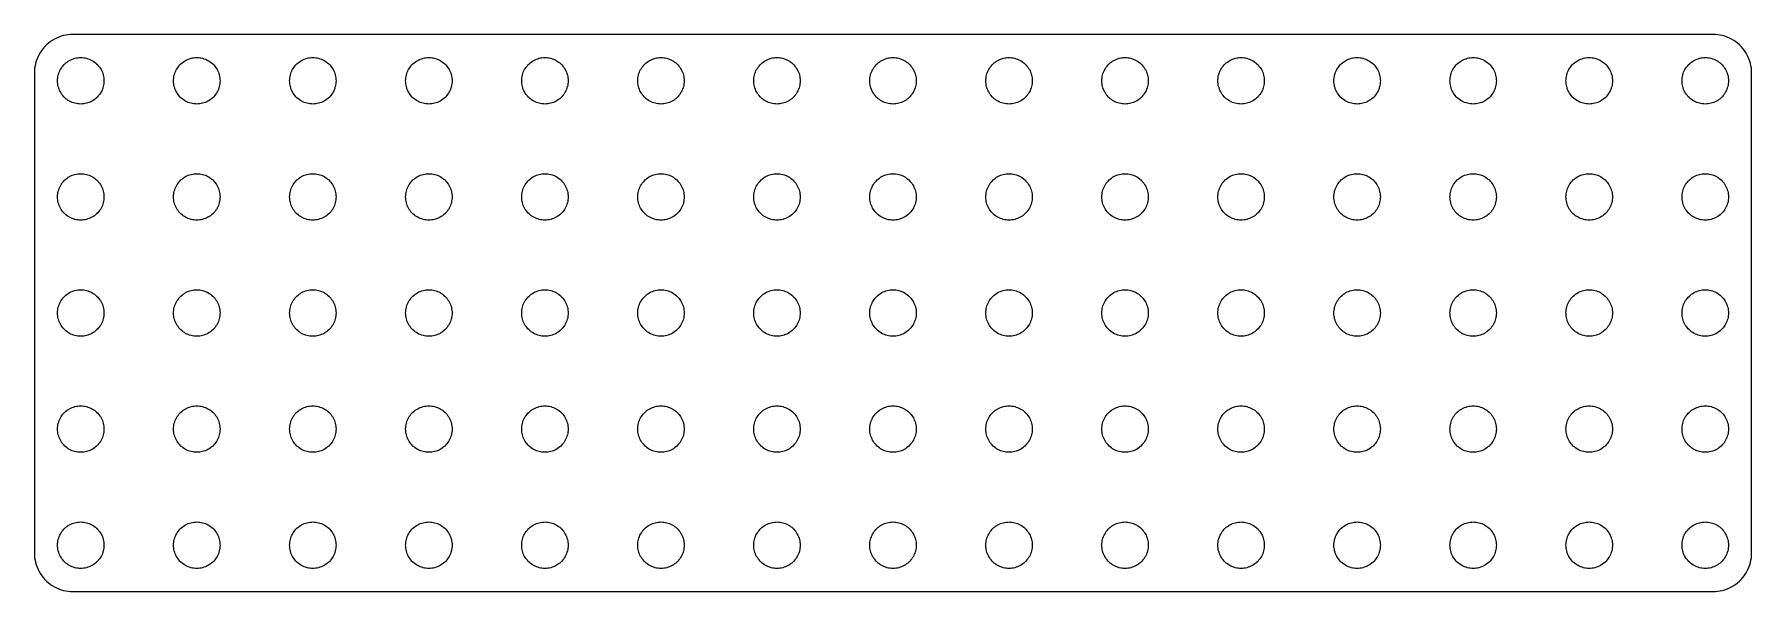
# Model space of a CAD drawing. Header units: metres. Extents: x -111 to 111, y -36 to 36.
import ezdxf

# ---------------------------------------------------------------- set-up
doc = ezdxf.new("R2010")
doc.units = ezdxf.units.M

msp = doc.modelspace()

# ---------------------------------------------------------------- linework, layer by layer
for p, q in [((-108.129, 35.5241), (-108.409, 35.3815)), ((-107.841, 35.6489), (-108.129, 35.5241)), ((-107.545, 35.7553), (-107.841, 35.6489)), ((-107.243, 35.8429), (-107.545, 35.7553)), ((-106.937, 35.9114), (-107.243, 35.8429)), ((-106.627, 35.9606), (-106.937, 35.9114)), ((-106.314, 35.9901), (-106.627, 35.9606)), ((-106, 36), (-106.314, 35.9901)), ((106, 36), (-106, 36)), ((106.314, 35.9901), (106, 36)), ((106.627, 35.9606), (106.314, 35.9901)), ((106.937, 35.9114), (106.627, 35.9606)), ((107.243, 35.8429), (106.937, 35.9114)), ((107.545, 35.7553), (107.243, 35.8429)), ((107.841, 35.6489), (107.545, 35.7553)), ((108.129, 35.5241), (107.841, 35.6489)), ((108.409, 35.3815), (108.129, 35.5241)), ((-110.382, 33.4088), (-110.524, 33.1289)), ((-110.222, 33.6791), (-110.382, 33.4088)), ((-110.045, 33.9389), (-110.222, 33.6791)), ((-109.853, 34.1871), (-110.045, 33.9389)), ((-109.645, 34.4227), (-109.853, 34.1871)), ((-109.423, 34.6448), (-109.645, 34.4227)), ((-109.187, 34.8526), (-109.423, 34.6448)), ((-108.939, 35.0451), (-109.187, 34.8526)), ((-108.679, 35.2216), (-108.939, 35.0451)), ((-108.409, 35.3815), (-108.679, 35.2216)), ((108.679, 35.2216), (108.409, 35.3815)), ((108.939, 35.0451), (108.679, 35.2216)), ((109.187, 34.8526), (108.939, 35.0451)), ((109.423, 34.6448), (109.187, 34.8526)), ((109.645, 34.4227), (109.423, 34.6448)), ((109.853, 34.1871), (109.645, 34.4227)), ((110.045, 33.9389), (109.853, 34.1871)), ((110.222, 33.6791), (110.045, 33.9389)), ((110.382, 33.4088), (110.222, 33.6791)), ((110.524, 33.1289), (110.382, 33.4088)), ((-110.99, 31.3139), (-111, 31)), ((-110.961, 31.6267), (-110.99, 31.3139)), ((-110.911, 31.9369), (-110.961, 31.6267)), ((-110.843, 32.2435), (-110.911, 31.9369)), ((-110.755, 32.5451), (-110.843, 32.2435)), ((-110.649, 32.8406), (-110.755, 32.5451)), ((-110.524, 33.1289), (-110.649, 32.8406)), ((-107.853, 30.927), (-107.789, 31.1044)), ((-107.789, 31.1044), (-107.714, 31.2773)), ((-107.714, 31.2773), (-107.629, 31.4453)), ((-107.629, 31.4453), (-107.533, 31.6075)), ((-107.533, 31.6075), (-107.427, 31.7634)), ((-107.427, 31.7634), (-107.312, 31.9123)), ((-107.312, 31.9123), (-107.187, 32.0536)), ((-107.187, 32.0536), (-107.054, 32.1869)), ((-107.054, 32.1869), (-106.912, 32.3115)), ((-106.912, 32.3115), (-106.763, 32.427)), ((-106.763, 32.427), (-106.607, 32.533)), ((-106.607, 32.533), (-106.445, 32.6289)), ((-106.445, 32.6289), (-106.277, 32.7145)), ((-106.277, 32.7145), (-106.104, 32.7893)), ((-106.104, 32.7893), (-105.927, 32.8532)), ((-105.927, 32.8532), (-105.746, 32.9057)), ((-105.746, 32.9057), (-105.562, 32.9469)), ((-105.562, 32.9469), (-105.376, 32.9763)), ((-105.376, 32.9763), (-105.188, 32.9941)), ((-105.188, 32.9941), (-105, 33)), ((-105, 33), (-104.812, 32.9941)), ((-104.812, 32.9941), (-104.624, 32.9763)), ((-104.624, 32.9763), (-104.438, 32.9469)), ((-104.438, 32.9469), (-104.254, 32.9057)), ((-104.254, 32.9057), (-104.073, 32.8532)), ((-104.073, 32.8532), (-103.896, 32.7893)), ((-103.896, 32.7893), (-103.723, 32.7145)), ((-103.723, 32.7145), (-103.555, 32.6289)), ((-103.555, 32.6289), (-103.393, 32.533)), ((-103.393, 32.533), (-103.237, 32.427)), ((-103.237, 32.427), (-103.088, 32.3115)), ((-103.088, 32.3115), (-102.946, 32.1869)), ((-102.946, 32.1869), (-102.813, 32.0536)), ((-102.813, 32.0536), (-102.688, 31.9123)), ((-102.688, 31.9123), (-102.573, 31.7634)), ((-102.573, 31.7634), (-102.467, 31.6075)), ((-102.467, 31.6075), (-102.371, 31.4453)), ((-102.371, 31.4453), (-102.286, 31.2773)), ((-102.286, 31.2773), (-102.211, 31.1044)), ((-102.211, 31.1044), (-102.147, 30.927)), ((-92.8532, 30.927), (-92.7893, 31.1044)), ((-92.7893, 31.1044), (-92.7145, 31.2773)), ((-92.7145, 31.2773), (-92.6289, 31.4453)), ((-92.6289, 31.4453), (-92.533, 31.6075)), ((-92.533, 31.6075), (-92.427, 31.7634)), ((-92.427, 31.7634), (-92.3115, 31.9123)), ((-92.3115, 31.9123), (-92.1869, 32.0536)), ((-92.1869, 32.0536), (-92.0536, 32.1869)), ((-92.0536, 32.1869), (-91.9123, 32.3115)), ((-91.9123, 32.3115), (-91.7634, 32.427)), ((-91.7634, 32.427), (-91.6075, 32.533)), ((-91.6075, 32.533), (-91.4453, 32.6289)), ((-91.4453, 32.6289), (-91.2773, 32.7145)), ((-91.2773, 32.7145), (-91.1044, 32.7893)), ((-91.1044, 32.7893), (-90.927, 32.8532)), ((-90.927, 32.8532), (-90.7461, 32.9057)), ((-90.7461, 32.9057), (-90.5621, 32.9469)), ((-90.5621, 32.9469), (-90.376, 32.9763)), ((-90.376, 32.9763), (-90.1884, 32.9941)), ((-90.1884, 32.9941), (-90, 33)), ((-90, 33), (-89.8116, 32.9941)), ((-89.8116, 32.9941), (-89.624, 32.9763)), ((-89.624, 32.9763), (-89.4379, 32.9469)), ((-89.4379, 32.9469), (-89.2539, 32.9057)), ((-89.2539, 32.9057), (-89.073, 32.8532)), ((-89.073, 32.8532), (-88.8956, 32.7893)), ((-88.8956, 32.7893), (-88.7227, 32.7145)), ((-88.7227, 32.7145), (-88.5547, 32.6289)), ((-88.5547, 32.6289), (-88.3925, 32.533)), ((-88.3925, 32.533), (-88.2366, 32.427)), ((-88.2366, 32.427), (-88.0877, 32.3115)), ((-88.0877, 32.3115), (-87.9464, 32.1869)), ((-87.9464, 32.1869), (-87.8131, 32.0536)), ((-87.8131, 32.0536), (-87.6885, 31.9123)), ((-87.6885, 31.9123), (-87.573, 31.7634)), ((-87.573, 31.7634), (-87.467, 31.6075)), ((-87.467, 31.6075), (-87.3711, 31.4453)), ((-87.3711, 31.4453), (-87.2855, 31.2773)), ((-87.2855, 31.2773), (-87.2107, 31.1044)), ((-87.2107, 31.1044), (-87.1468, 30.927)), ((-77.8532, 30.927), (-77.7893, 31.1044)), ((-77.7893, 31.1044), (-77.7145, 31.2773)), ((-77.7145, 31.2773), (-77.6289, 31.4453)), ((-77.6289, 31.4453), (-77.533, 31.6075)), ((-77.533, 31.6075), (-77.427, 31.7634)), ((-77.427, 31.7634), (-77.3115, 31.9123)), ((-77.3115, 31.9123), (-77.1869, 32.0536)), ((-77.1869, 32.0536), (-77.0536, 32.1869)), ((-77.0536, 32.1869), (-76.9123, 32.3115)), ((-76.9123, 32.3115), (-76.7634, 32.427)), ((-76.7634, 32.427), (-76.6075, 32.533)), ((-76.6075, 32.533), (-76.4453, 32.6289)), ((-76.4453, 32.6289), (-76.2773, 32.7145)), ((-76.2773, 32.7145), (-76.1044, 32.7893)), ((-76.1044, 32.7893), (-75.927, 32.8532)), ((-75.927, 32.8532), (-75.7461, 32.9057)), ((-75.7461, 32.9057), (-75.5621, 32.9469)), ((-75.5621, 32.9469), (-75.376, 32.9763)), ((-75.376, 32.9763), (-75.1884, 32.9941)), ((-75.1884, 32.9941), (-75, 33)), ((-75, 33), (-74.8116, 32.9941)), ((-74.8116, 32.9941), (-74.624, 32.9763)), ((-74.624, 32.9763), (-74.4379, 32.9469)), ((-74.4379, 32.9469), (-74.2539, 32.9057)), ((-74.2539, 32.9057), (-74.073, 32.8532)), ((-74.073, 32.8532), (-73.8956, 32.7893)), ((-73.8956, 32.7893), (-73.7227, 32.7145)), ((-73.7227, 32.7145), (-73.5547, 32.6289)), ((-73.5547, 32.6289), (-73.3925, 32.533)), ((-73.3925, 32.533), (-73.2366, 32.427)), ((-73.2366, 32.427), (-73.0877, 32.3115)), ((-73.0877, 32.3115), (-72.9464, 32.1869)), ((-72.9464, 32.1869), (-72.8131, 32.0536)), ((-72.8131, 32.0536), (-72.6885, 31.9123)), ((-72.6885, 31.9123), (-72.573, 31.7634)), ((-72.573, 31.7634), (-72.467, 31.6075)), ((-72.467, 31.6075), (-72.3711, 31.4453)), ((-72.3711, 31.4453), (-72.2855, 31.2773)), ((-72.2855, 31.2773), (-72.2107, 31.1044)), ((-72.2107, 31.1044), (-72.1468, 30.927)), ((-62.8532, 30.927), (-62.7893, 31.1044)), ((-62.7893, 31.1044), (-62.7145, 31.2773)), ((-62.7145, 31.2773), (-62.6289, 31.4453)), ((-62.6289, 31.4453), (-62.533, 31.6075)), ((-62.533, 31.6075), (-62.427, 31.7634)), ((-62.427, 31.7634), (-62.3115, 31.9123)), ((-62.3115, 31.9123), (-62.1869, 32.0536)), ((-62.1869, 32.0536), (-62.0536, 32.1869)), ((-62.0536, 32.1869), (-61.9123, 32.3115)), ((-61.9123, 32.3115), (-61.7634, 32.427)), ((-61.7634, 32.427), (-61.6075, 32.533)), ((-61.6075, 32.533), (-61.4453, 32.6289)), ((-61.4453, 32.6289), (-61.2773, 32.7145)), ((-61.2773, 32.7145), (-61.1044, 32.7893)), ((-61.1044, 32.7893), (-60.927, 32.8532)), ((-60.927, 32.8532), (-60.7461, 32.9057)), ((-60.7461, 32.9057), (-60.5621, 32.9469)), ((-60.5621, 32.9469), (-60.376, 32.9763)), ((-60.376, 32.9763), (-60.1884, 32.9941)), ((-60.1884, 32.9941), (-60, 33)), ((-60, 33), (-59.8116, 32.9941)), ((-59.8116, 32.9941), (-59.624, 32.9763)), ((-59.624, 32.9763), (-59.4379, 32.9469)), ((-59.4379, 32.9469), (-59.2539, 32.9057)), ((-59.2539, 32.9057), (-59.0729, 32.8532)), ((-59.0729, 32.8532), (-58.8956, 32.7893)), ((-58.8956, 32.7893), (-58.7227, 32.7145)), ((-58.7227, 32.7145), (-58.5547, 32.6289)), ((-58.5547, 32.6289), (-58.3925, 32.533)), ((-58.3925, 32.533), (-58.2366, 32.427)), ((-58.2366, 32.427), (-58.0877, 32.3115)), ((-58.0877, 32.3115), (-57.9464, 32.1869)), ((-57.9464, 32.1869), (-57.8131, 32.0536)), ((-57.8131, 32.0536), (-57.6885, 31.9123)), ((-57.6885, 31.9123), (-57.5729, 31.7634)), ((-57.5729, 31.7634), (-57.467, 31.6075)), ((-57.467, 31.6075), (-57.3711, 31.4453)), ((-57.3711, 31.4453), (-57.2855, 31.2773)), ((-57.2855, 31.2773), (-57.2107, 31.1044)), ((-57.2107, 31.1044), (-57.1468, 30.927)), ((-47.8532, 30.927), (-47.7893, 31.1044)), ((-47.7893, 31.1044), (-47.7145, 31.2773)), ((-47.7145, 31.2773), (-47.6289, 31.4453)), ((-47.6289, 31.4453), (-47.533, 31.6075)), ((-47.533, 31.6075), (-47.427, 31.7634)), ((-47.427, 31.7634), (-47.3115, 31.9123)), ((-47.3115, 31.9123), (-47.1869, 32.0536)), ((-47.1869, 32.0536), (-47.0536, 32.1869)), ((-47.0536, 32.1869), (-46.9123, 32.3115)), ((-46.9123, 32.3115), (-46.7634, 32.427)), ((-46.7634, 32.427), (-46.6075, 32.533)), ((-46.6075, 32.533), (-46.4453, 32.6289)), ((-46.4453, 32.6289), (-46.2773, 32.7145)), ((-46.2773, 32.7145), (-46.1044, 32.7893)), ((-46.1044, 32.7893), (-45.927, 32.8532)), ((-45.927, 32.8532), (-45.7461, 32.9057)), ((-45.7461, 32.9057), (-45.5621, 32.9469)), ((-45.5621, 32.9469), (-45.376, 32.9763)), ((-45.376, 32.9763), (-45.1884, 32.9941)), ((-45.1884, 32.9941), (-45, 33)), ((-45, 33), (-44.8116, 32.9941)), ((-44.8116, 32.9941), (-44.624, 32.9763)), ((-44.624, 32.9763), (-44.4379, 32.9469)), ((-44.4379, 32.9469), (-44.2539, 32.9057)), ((-44.2539, 32.9057), (-44.0729, 32.8532)), ((-44.0729, 32.8532), (-43.8956, 32.7893)), ((-43.8956, 32.7893), (-43.7227, 32.7145)), ((-43.7227, 32.7145), (-43.5547, 32.6289)), ((-43.5547, 32.6289), (-43.3925, 32.533)), ((-43.3925, 32.533), (-43.2366, 32.427)), ((-43.2366, 32.427), (-43.0877, 32.3115)), ((-43.0877, 32.3115), (-42.9464, 32.1869)), ((-42.9464, 32.1869), (-42.8131, 32.0536)), ((-42.8131, 32.0536), (-42.6885, 31.9123)), ((-42.6885, 31.9123), (-42.5729, 31.7634)), ((-42.5729, 31.7634), (-42.467, 31.6075)), ((-42.467, 31.6075), (-42.3711, 31.4453)), ((-42.3711, 31.4453), (-42.2855, 31.2773)), ((-42.2855, 31.2773), (-42.2107, 31.1044)), ((-42.2107, 31.1044), (-42.1468, 30.927)), ((-32.8532, 30.927), (-32.7893, 31.1044)), ((-32.7893, 31.1044), (-32.7145, 31.2773)), ((-32.7145, 31.2773), (-32.6289, 31.4453)), ((-32.6289, 31.4453), (-32.533, 31.6075)), ((-32.533, 31.6075), (-32.427, 31.7634)), ((-32.427, 31.7634), (-32.3115, 31.9123)), ((-32.3115, 31.9123), (-32.1869, 32.0536)), ((-32.1869, 32.0536), (-32.0536, 32.1869)), ((-32.0536, 32.1869), (-31.9123, 32.3115)), ((-31.9123, 32.3115), (-31.7634, 32.427)), ((-31.7634, 32.427), (-31.6075, 32.533)), ((-31.6075, 32.533), (-31.4453, 32.6289)), ((-31.4453, 32.6289), (-31.2773, 32.7145)), ((-31.2773, 32.7145), (-31.1044, 32.7893)), ((-31.1044, 32.7893), (-30.927, 32.8532)), ((-30.927, 32.8532), (-30.7461, 32.9057)), ((-30.7461, 32.9057), (-30.5621, 32.9469)), ((-30.5621, 32.9469), (-30.376, 32.9763)), ((-30.376, 32.9763), (-30.1884, 32.9941)), ((-30.1884, 32.9941), (-30, 33)), ((-30, 33), (-29.8116, 32.9941)), ((-29.8116, 32.9941), (-29.624, 32.9763)), ((-29.624, 32.9763), (-29.4379, 32.9469)), ((-29.4379, 32.9469), (-29.2539, 32.9057)), ((-29.2539, 32.9057), (-29.0729, 32.8532)), ((-29.0729, 32.8532), (-28.8956, 32.7893)), ((-28.8956, 32.7893), (-28.7227, 32.7145)), ((-28.7227, 32.7145), (-28.5547, 32.6289)), ((-28.5547, 32.6289), (-28.3925, 32.533)), ((-28.3925, 32.533), (-28.2366, 32.427)), ((-28.2366, 32.427), (-28.0877, 32.3115)), ((-28.0877, 32.3115), (-27.9464, 32.1869)), ((-27.9464, 32.1869), (-27.8131, 32.0536)), ((-27.8131, 32.0536), (-27.6884, 31.9123)), ((-27.6884, 31.9123), (-27.5729, 31.7634)), ((-27.5729, 31.7634), (-27.467, 31.6075)), ((-27.467, 31.6075), (-27.3711, 31.4453)), ((-27.3711, 31.4453), (-27.2855, 31.2773)), ((-27.2855, 31.2773), (-27.2107, 31.1044)), ((-27.2107, 31.1044), (-27.1468, 30.927)), ((-17.8532, 30.927), (-17.7893, 31.1044)), ((-17.7893, 31.1044), (-17.7145, 31.2773)), ((-17.7145, 31.2773), (-17.6289, 31.4453)), ((-17.6289, 31.4453), (-17.533, 31.6075)), ((-17.533, 31.6075), (-17.427, 31.7634)), ((-17.427, 31.7634), (-17.3115, 31.9123)), ((-17.3115, 31.9123), (-17.1869, 32.0536)), ((-17.1869, 32.0536), (-17.0536, 32.1869)), ((-17.0536, 32.1869), (-16.9123, 32.3115)), ((-16.9123, 32.3115), (-16.7634, 32.427)), ((-16.7634, 32.427), (-16.6075, 32.533)), ((-16.6075, 32.533), (-16.4453, 32.6289)), ((-16.4453, 32.6289), (-16.2773, 32.7145)), ((-16.2773, 32.7145), (-16.1044, 32.7893)), ((-16.1044, 32.7893), (-15.927, 32.8532)), ((-15.927, 32.8532), (-15.7461, 32.9057)), ((-15.7461, 32.9057), (-15.5621, 32.9469)), ((-15.5621, 32.9469), (-15.376, 32.9763)), ((-15.376, 32.9763), (-15.1884, 32.9941)), ((-15.1884, 32.9941), (-15, 33)), ((-15, 33), (-14.8116, 32.9941)), ((-14.8116, 32.9941), (-14.624, 32.9763)), ((-14.624, 32.9763), (-14.4379, 32.9469)), ((-14.4379, 32.9469), (-14.2539, 32.9057)), ((-14.2539, 32.9057), (-14.0729, 32.8532)), ((-14.0729, 32.8532), (-13.8956, 32.7893)), ((-13.8956, 32.7893), (-13.7227, 32.7145)), ((-13.7227, 32.7145), (-13.5547, 32.6289)), ((-13.5547, 32.6289), (-13.3925, 32.533)), ((-13.3925, 32.533), (-13.2366, 32.427)), ((-13.2366, 32.427), (-13.0877, 32.3115)), ((-13.0877, 32.3115), (-12.9464, 32.1869)), ((-12.9464, 32.1869), (-12.8131, 32.0536)), ((-12.8131, 32.0536), (-12.6884, 31.9123)), ((-12.6884, 31.9123), (-12.5729, 31.7634)), ((-12.5729, 31.7634), (-12.467, 31.6075)), ((-12.467, 31.6075), (-12.3711, 31.4453)), ((-12.3711, 31.4453), (-12.2855, 31.2773)), ((-12.2855, 31.2773), (-12.2107, 31.1044)), ((-12.2107, 31.1044), (-12.1468, 30.927)), ((-2.85316, 30.927), (-2.78932, 31.1044)), ((-2.78932, 31.1044), (-2.71448, 31.2773)), ((-2.71448, 31.2773), (-2.62891, 31.4453)), ((-2.62891, 31.4453), (-2.53297, 31.6075)), ((-2.53297, 31.6075), (-2.42705, 31.7634)), ((-2.42705, 31.7634), (-2.31154, 31.9123)), ((-2.31154, 31.9123), (-2.1869, 32.0536)), ((-2.1869, 32.0536), (-2.05363, 32.1869)), ((-2.05363, 32.1869), (-1.91226, 32.3115)), ((-1.91226, 32.3115), (-1.76335, 32.427)), ((-1.76335, 32.427), (-1.60747, 32.533)), ((-1.60747, 32.533), (-1.44525, 32.6289)), ((-1.44525, 32.6289), (-1.27733, 32.7145)), ((-1.27733, 32.7145), (-1.10437, 32.7893)), ((-1.10437, 32.7893), (-0.927048, 32.8532)), ((-0.927048, 32.8532), (-0.746063, 32.9057)), ((-0.746063, 32.9057), (-0.562134, 32.9469)), ((-0.562134, 32.9469), (-0.375992, 32.9763)), ((-0.375992, 32.9763), (-0.18837, 32.9941)), ((-0.18837, 32.9941), (0, 33)), ((0, 33), (0.18837, 32.9941)), ((0.18837, 32.9941), (0.375992, 32.9763)), ((0.375992, 32.9763), (0.562134, 32.9469)), ((0.562134, 32.9469), (0.746063, 32.9057)), ((0.746063, 32.9057), (0.927048, 32.8532)), ((0.927048, 32.8532), (1.10437, 32.7893)), ((1.10437, 32.7893), (1.27733, 32.7145)), ((1.27733, 32.7145), (1.44525, 32.6289)), ((1.44525, 32.6289), (1.60747, 32.533)), ((1.60747, 32.533), (1.76335, 32.427)), ((1.76335, 32.427), (1.91226, 32.3115)), ((1.91226, 32.3115), (2.05363, 32.1869)), ((2.05363, 32.1869), (2.1869, 32.0536)), ((2.1869, 32.0536), (2.31154, 31.9123)), ((2.31154, 31.9123), (2.42705, 31.7634)), ((2.42705, 31.7634), (2.53297, 31.6075)), ((2.53297, 31.6075), (2.62891, 31.4453)), ((2.62891, 31.4453), (2.71448, 31.2773)), ((2.71448, 31.2773), (2.78932, 31.1044)), ((2.78932, 31.1044), (2.85316, 30.927)), ((12.1468, 30.927), (12.2107, 31.1044)), ((12.2107, 31.1044), (12.2855, 31.2773)), ((12.2855, 31.2773), (12.3711, 31.4453)), ((12.3711, 31.4453), (12.467, 31.6075)), ((12.467, 31.6075), (12.5729, 31.7634)), ((12.5729, 31.7634), (12.6884, 31.9123)), ((12.6884, 31.9123), (12.8131, 32.0536)), ((12.8131, 32.0536), (12.9464, 32.1869)), ((12.9464, 32.1869), (13.0877, 32.3115)), ((13.0877, 32.3115), (13.2366, 32.427)), ((13.2366, 32.427), (13.3925, 32.533)), ((13.3925, 32.533), (13.5547, 32.6289)), ((13.5547, 32.6289), (13.7227, 32.7145)), ((13.7227, 32.7145), (13.8956, 32.7893)), ((13.8956, 32.7893), (14.0729, 32.8532)), ((14.0729, 32.8532), (14.2539, 32.9057)), ((14.2539, 32.9057), (14.4379, 32.9469)), ((14.4379, 32.9469), (14.624, 32.9763)), ((14.624, 32.9763), (14.8116, 32.9941)), ((14.8116, 32.9941), (15, 33)), ((15, 33), (15.1884, 32.9941)), ((15.1884, 32.9941), (15.376, 32.9763)), ((15.376, 32.9763), (15.5621, 32.9469)), ((15.5621, 32.9469), (15.7461, 32.9057)), ((15.7461, 32.9057), (15.927, 32.8532)), ((15.927, 32.8532), (16.1044, 32.7893)), ((16.1044, 32.7893), (16.2773, 32.7145)), ((16.2773, 32.7145), (16.4453, 32.6289)), ((16.4453, 32.6289), (16.6075, 32.533)), ((16.6075, 32.533), (16.7634, 32.427)), ((16.7634, 32.427), (16.9123, 32.3115)), ((16.9123, 32.3115), (17.0536, 32.1869)), ((17.0536, 32.1869), (17.1869, 32.0536)), ((17.1869, 32.0536), (17.3115, 31.9123)), ((17.3115, 31.9123), (17.427, 31.7634)), ((17.427, 31.7634), (17.533, 31.6075)), ((17.533, 31.6075), (17.6289, 31.4453)), ((17.6289, 31.4453), (17.7145, 31.2773)), ((17.7145, 31.2773), (17.7893, 31.1044)), ((17.7893, 31.1044), (17.8532, 30.927)), ((27.1468, 30.927), (27.2107, 31.1044)), ((27.2107, 31.1044), (27.2855, 31.2773)), ((27.2855, 31.2773), (27.3711, 31.4453)), ((27.3711, 31.4453), (27.467, 31.6075)), ((27.467, 31.6075), (27.5729, 31.7634)), ((27.5729, 31.7634), (27.6884, 31.9123)), ((27.6884, 31.9123), (27.8131, 32.0536)), ((27.8131, 32.0536), (27.9464, 32.1869)), ((27.9464, 32.1869), (28.0877, 32.3115)), ((28.0877, 32.3115), (28.2366, 32.427)), ((28.2366, 32.427), (28.3925, 32.533)), ((28.3925, 32.533), (28.5547, 32.6289)), ((28.5547, 32.6289), (28.7227, 32.7145)), ((28.7227, 32.7145), (28.8956, 32.7893)), ((28.8956, 32.7893), (29.0729, 32.8532)), ((29.0729, 32.8532), (29.2539, 32.9057)), ((29.2539, 32.9057), (29.4379, 32.9469)), ((29.4379, 32.9469), (29.624, 32.9763)), ((29.624, 32.9763), (29.8116, 32.9941)), ((29.8116, 32.9941), (30, 33)), ((30, 33), (30.1884, 32.9941)), ((30.1884, 32.9941), (30.376, 32.9763)), ((30.376, 32.9763), (30.5621, 32.9469)), ((30.5621, 32.9469), (30.7461, 32.9057)), ((30.7461, 32.9057), (30.927, 32.8532)), ((30.927, 32.8532), (31.1044, 32.7893)), ((31.1044, 32.7893), (31.2773, 32.7145)), ((31.2773, 32.7145), (31.4453, 32.6289)), ((31.4453, 32.6289), (31.6075, 32.533)), ((31.6075, 32.533), (31.7634, 32.427)), ((31.7634, 32.427), (31.9123, 32.3115)), ((31.9123, 32.3115), (32.0536, 32.1869)), ((32.0536, 32.1869), (32.1869, 32.0536)), ((32.1869, 32.0536), (32.3115, 31.9123)), ((32.3115, 31.9123), (32.427, 31.7634)), ((32.427, 31.7634), (32.533, 31.6075)), ((32.533, 31.6075), (32.6289, 31.4453)), ((32.6289, 31.4453), (32.7145, 31.2773)), ((32.7145, 31.2773), (32.7893, 31.1044)), ((32.7893, 31.1044), (32.8532, 30.927)), ((42.1468, 30.927), (42.2107, 31.1044)), ((42.2107, 31.1044), (42.2855, 31.2773)), ((42.2855, 31.2773), (42.3711, 31.4453)), ((42.3711, 31.4453), (42.467, 31.6075)), ((42.467, 31.6075), (42.5729, 31.7634)), ((42.5729, 31.7634), (42.6885, 31.9123)), ((42.6885, 31.9123), (42.8131, 32.0536)), ((42.8131, 32.0536), (42.9464, 32.1869)), ((42.9464, 32.1869), (43.0877, 32.3115)), ((43.0877, 32.3115), (43.2366, 32.427)), ((43.2366, 32.427), (43.3925, 32.533)), ((43.3925, 32.533), (43.5547, 32.6289)), ((43.5547, 32.6289), (43.7227, 32.7145)), ((43.7227, 32.7145), (43.8956, 32.7893)), ((43.8956, 32.7893), (44.0729, 32.8532)), ((44.0729, 32.8532), (44.2539, 32.9057)), ((44.2539, 32.9057), (44.4379, 32.9469)), ((44.4379, 32.9469), (44.624, 32.9763)), ((44.624, 32.9763), (44.8116, 32.9941)), ((44.8116, 32.9941), (45, 33)), ((45, 33), (45.1884, 32.9941)), ((45.1884, 32.9941), (45.376, 32.9763)), ((45.376, 32.9763), (45.5621, 32.9469)), ((45.5621, 32.9469), (45.7461, 32.9057)), ((45.7461, 32.9057), (45.927, 32.8532)), ((45.927, 32.8532), (46.1044, 32.7893)), ((46.1044, 32.7893), (46.2773, 32.7145)), ((46.2773, 32.7145), (46.4453, 32.6289)), ((46.4453, 32.6289), (46.6075, 32.533)), ((46.6075, 32.533), (46.7634, 32.427)), ((46.7634, 32.427), (46.9123, 32.3115)), ((46.9123, 32.3115), (47.0536, 32.1869)), ((47.0536, 32.1869), (47.1869, 32.0536)), ((47.1869, 32.0536), (47.3115, 31.9123)), ((47.3115, 31.9123), (47.427, 31.7634)), ((47.427, 31.7634), (47.533, 31.6075)), ((47.533, 31.6075), (47.6289, 31.4453)), ((47.6289, 31.4453), (47.7145, 31.2773)), ((47.7145, 31.2773), (47.7893, 31.1044)), ((47.7893, 31.1044), (47.8532, 30.927)), ((57.1468, 30.927), (57.2107, 31.1044)), ((57.2107, 31.1044), (57.2855, 31.2773)), ((57.2855, 31.2773), (57.3711, 31.4453)), ((57.3711, 31.4453), (57.467, 31.6075)), ((57.467, 31.6075), (57.5729, 31.7634)), ((57.5729, 31.7634), (57.6885, 31.9123)), ((57.6885, 31.9123), (57.8131, 32.0536)), ((57.8131, 32.0536), (57.9464, 32.1869)), ((57.9464, 32.1869), (58.0877, 32.3115)), ((58.0877, 32.3115), (58.2366, 32.427)), ((58.2366, 32.427), (58.3925, 32.533)), ((58.3925, 32.533), (58.5547, 32.6289)), ((58.5547, 32.6289), (58.7227, 32.7145)), ((58.7227, 32.7145), (58.8956, 32.7893)), ((58.8956, 32.7893), (59.0729, 32.8532)), ((59.0729, 32.8532), (59.2539, 32.9057)), ((59.2539, 32.9057), (59.4379, 32.9469)), ((59.4379, 32.9469), (59.624, 32.9763)), ((59.624, 32.9763), (59.8116, 32.9941)), ((59.8116, 32.9941), (60, 33)), ((60, 33), (60.1884, 32.9941)), ((60.1884, 32.9941), (60.376, 32.9763)), ((60.376, 32.9763), (60.5621, 32.9469)), ((60.5621, 32.9469), (60.7461, 32.9057)), ((60.7461, 32.9057), (60.927, 32.8532)), ((60.927, 32.8532), (61.1044, 32.7893)), ((61.1044, 32.7893), (61.2773, 32.7145)), ((61.2773, 32.7145), (61.4453, 32.6289)), ((61.4453, 32.6289), (61.6075, 32.533)), ((61.6075, 32.533), (61.7634, 32.427)), ((61.7634, 32.427), (61.9123, 32.3115)), ((61.9123, 32.3115), (62.0536, 32.1869)), ((62.0536, 32.1869), (62.1869, 32.0536)), ((62.1869, 32.0536), (62.3115, 31.9123)), ((62.3115, 31.9123), (62.427, 31.7634)), ((62.427, 31.7634), (62.533, 31.6075)), ((62.533, 31.6075), (62.6289, 31.4453)), ((62.6289, 31.4453), (62.7145, 31.2773)), ((62.7145, 31.2773), (62.7893, 31.1044)), ((62.7893, 31.1044), (62.8532, 30.927)), ((72.1468, 30.927), (72.2107, 31.1044)), ((72.2107, 31.1044), (72.2855, 31.2773)), ((72.2855, 31.2773), (72.3711, 31.4453)), ((72.3711, 31.4453), (72.467, 31.6075)), ((72.467, 31.6075), (72.573, 31.7634)), ((72.573, 31.7634), (72.6885, 31.9123)), ((72.6885, 31.9123), (72.8131, 32.0536)), ((72.8131, 32.0536), (72.9464, 32.1869)), ((72.9464, 32.1869), (73.0877, 32.3115)), ((73.0877, 32.3115), (73.2366, 32.427)), ((73.2366, 32.427), (73.3925, 32.533)), ((73.3925, 32.533), (73.5547, 32.6289)), ((73.5547, 32.6289), (73.7227, 32.7145)), ((73.7227, 32.7145), (73.8956, 32.7893)), ((73.8956, 32.7893), (74.073, 32.8532)), ((74.073, 32.8532), (74.2539, 32.9057)), ((74.2539, 32.9057), (74.4379, 32.9469)), ((74.4379, 32.9469), (74.624, 32.9763)), ((74.624, 32.9763), (74.8116, 32.9941)), ((74.8116, 32.9941), (75, 33)), ((75, 33), (75.1884, 32.9941)), ((75.1884, 32.9941), (75.376, 32.9763)), ((75.376, 32.9763), (75.5621, 32.9469)), ((75.5621, 32.9469), (75.7461, 32.9057)), ((75.7461, 32.9057), (75.927, 32.8532)), ((75.927, 32.8532), (76.1044, 32.7893)), ((76.1044, 32.7893), (76.2773, 32.7145)), ((76.2773, 32.7145), (76.4453, 32.6289)), ((76.4453, 32.6289), (76.6075, 32.533)), ((76.6075, 32.533), (76.7634, 32.427)), ((76.7634, 32.427), (76.9123, 32.3115)), ((76.9123, 32.3115), (77.0536, 32.1869)), ((77.0536, 32.1869), (77.1869, 32.0536)), ((77.1869, 32.0536), (77.3115, 31.9123)), ((77.3115, 31.9123), (77.427, 31.7634)), ((77.427, 31.7634), (77.533, 31.6075)), ((77.533, 31.6075), (77.6289, 31.4453)), ((77.6289, 31.4453), (77.7145, 31.2773)), ((77.7145, 31.2773), (77.7893, 31.1044)), ((77.7893, 31.1044), (77.8532, 30.927)), ((87.1468, 30.927), (87.2107, 31.1044)), ((87.2107, 31.1044), (87.2855, 31.2773)), ((87.2855, 31.2773), (87.3711, 31.4453)), ((87.3711, 31.4453), (87.467, 31.6075)), ((87.467, 31.6075), (87.573, 31.7634)), ((87.573, 31.7634), (87.6885, 31.9123)), ((87.6885, 31.9123), (87.8131, 32.0536)), ((87.8131, 32.0536), (87.9464, 32.1869)), ((87.9464, 32.1869), (88.0877, 32.3115)), ((88.0877, 32.3115), (88.2366, 32.427)), ((88.2366, 32.427), (88.3925, 32.533)), ((88.3925, 32.533), (88.5547, 32.6289)), ((88.5547, 32.6289), (88.7227, 32.7145)), ((88.7227, 32.7145), (88.8956, 32.7893)), ((88.8956, 32.7893), (89.073, 32.8532)), ((89.073, 32.8532), (89.2539, 32.9057)), ((89.2539, 32.9057), (89.4379, 32.9469)), ((89.4379, 32.9469), (89.624, 32.9763)), ((89.624, 32.9763), (89.8116, 32.9941)), ((89.8116, 32.9941), (90, 33)), ((90, 33), (90.1884, 32.9941)), ((90.1884, 32.9941), (90.376, 32.9763)), ((90.376, 32.9763), (90.5621, 32.9469)), ((90.5621, 32.9469), (90.7461, 32.9057)), ((90.7461, 32.9057), (90.927, 32.8532)), ((90.927, 32.8532), (91.1044, 32.7893)), ((91.1044, 32.7893), (91.2773, 32.7145)), ((91.2773, 32.7145), (91.4453, 32.6289)), ((91.4453, 32.6289), (91.6075, 32.533)), ((91.6075, 32.533), (91.7634, 32.427)), ((91.7634, 32.427), (91.9123, 32.3115)), ((91.9123, 32.3115), (92.0536, 32.1869)), ((92.0536, 32.1869), (92.1869, 32.0536)), ((92.1869, 32.0536), (92.3115, 31.9123)), ((92.3115, 31.9123), (92.427, 31.7634)), ((92.427, 31.7634), (92.533, 31.6075)), ((92.533, 31.6075), (92.6289, 31.4453)), ((92.6289, 31.4453), (92.7145, 31.2773)), ((92.7145, 31.2773), (92.7893, 31.1044)), ((92.7893, 31.1044), (92.8532, 30.927)), ((102.147, 30.927), (102.211, 31.1044)), ((102.211, 31.1044), (102.286, 31.2773)), ((102.286, 31.2773), (102.371, 31.4453)), ((102.371, 31.4453), (102.467, 31.6075)), ((102.467, 31.6075), (102.573, 31.7634)), ((102.573, 31.7634), (102.688, 31.9123)), ((102.688, 31.9123), (102.813, 32.0536)), ((102.813, 32.0536), (102.946, 32.1869)), ((102.946, 32.1869), (103.088, 32.3115)), ((103.088, 32.3115), (103.237, 32.427)), ((103.237, 32.427), (103.393, 32.533)), ((103.393, 32.533), (103.555, 32.6289)), ((103.555, 32.6289), (103.723, 32.7145)), ((103.723, 32.7145), (103.896, 32.7893)), ((103.896, 32.7893), (104.073, 32.8532)), ((104.073, 32.8532), (104.254, 32.9057)), ((104.254, 32.9057), (104.438, 32.9469)), ((104.438, 32.9469), (104.624, 32.9763)), ((104.624, 32.9763), (104.812, 32.9941)), ((104.812, 32.9941), (105, 33)), ((105, 33), (105.188, 32.9941)), ((105.188, 32.9941), (105.376, 32.9763)), ((105.376, 32.9763), (105.562, 32.9469)), ((105.562, 32.9469), (105.746, 32.9057)), ((105.746, 32.9057), (105.927, 32.8532)), ((105.927, 32.8532), (106.104, 32.7893)), ((106.104, 32.7893), (106.277, 32.7145)), ((106.277, 32.7145), (106.445, 32.6289)), ((106.445, 32.6289), (106.607, 32.533)), ((106.607, 32.533), (106.763, 32.427)), ((106.763, 32.427), (106.912, 32.3115)), ((106.912, 32.3115), (107.054, 32.1869)), ((107.054, 32.1869), (107.187, 32.0536)), ((107.187, 32.0536), (107.312, 31.9123)), ((107.312, 31.9123), (107.427, 31.7634)), ((107.427, 31.7634), (107.533, 31.6075)), ((107.533, 31.6075), (107.629, 31.4453)), ((107.629, 31.4453), (107.714, 31.2773)), ((107.714, 31.2773), (107.789, 31.1044)), ((107.789, 31.1044), (107.853, 30.927)), ((110.649, 32.8406), (110.524, 33.1289)), ((110.755, 32.5451), (110.649, 32.8406)), ((110.843, 32.2435), (110.755, 32.5451)), ((110.911, 31.9369), (110.843, 32.2435)), ((110.961, 31.6267), (110.911, 31.9369)), ((110.99, 31.3139), (110.961, 31.6267)), ((111, 31), (110.99, 31.3139)), ((-111, 31), (-111, -31)), ((-108, 30), (-107.994, 30.1884)), ((-107.994, 29.8116), (-108, 30)), ((-107.994, 30.1884), (-107.976, 30.376)), ((-107.976, 29.624), (-107.994, 29.8116)), ((-107.976, 30.376), (-107.947, 30.5621)), ((-107.947, 29.4379), (-107.976, 29.624)), ((-107.947, 30.5621), (-107.906, 30.7461)), ((-107.906, 29.2539), (-107.947, 29.4379)), ((-107.906, 30.7461), (-107.853, 30.927)), ((-107.853, 29.0729), (-107.906, 29.2539)), ((-107.789, 28.8956), (-107.853, 29.0729)), ((-107.714, 28.7227), (-107.789, 28.8956)), ((-102.211, 28.8956), (-102.286, 28.7227)), ((-102.147, 29.0729), (-102.211, 28.8956)), ((-102.147, 30.927), (-102.094, 30.7461)), ((-102.094, 29.2539), (-102.147, 29.0729)), ((-102.094, 30.7461), (-102.053, 30.5621)), ((-102.053, 29.4379), (-102.094, 29.2539)), ((-102.053, 30.5621), (-102.024, 30.376)), ((-102.024, 29.624), (-102.053, 29.4379)), ((-102.024, 30.376), (-102.006, 30.1884)), ((-102.006, 29.8116), (-102.024, 29.624)), ((-102.006, 30.1884), (-102, 30)), ((-102, 30), (-102.006, 29.8116)), ((-93, 30), (-92.9941, 30.1884)), ((-92.9941, 29.8116), (-93, 30)), ((-92.9941, 30.1884), (-92.9763, 30.376)), ((-92.9763, 29.624), (-92.9941, 29.8116)), ((-92.9763, 30.376), (-92.9469, 30.5621)), ((-92.9469, 29.4379), (-92.9763, 29.624)), ((-92.9469, 30.5621), (-92.9057, 30.7461)), ((-92.9057, 29.2539), (-92.9469, 29.4379)), ((-92.9057, 30.7461), (-92.8532, 30.927)), ((-92.8532, 29.0729), (-92.9057, 29.2539)), ((-92.7893, 28.8956), (-92.8532, 29.0729)), ((-92.7145, 28.7227), (-92.7893, 28.8956)), ((-87.2107, 28.8956), (-87.2855, 28.7227)), ((-87.1468, 29.0729), (-87.2107, 28.8956)), ((-87.1468, 30.927), (-87.0943, 30.7461)), ((-87.0943, 29.2539), (-87.1468, 29.0729)), ((-87.0943, 30.7461), (-87.0531, 30.5621)), ((-87.0531, 29.4379), (-87.0943, 29.2539)), ((-87.0531, 30.5621), (-87.0237, 30.376)), ((-87.0237, 29.624), (-87.0531, 29.4379)), ((-87.0237, 30.376), (-87.0059, 30.1884)), ((-87.0059, 29.8116), (-87.0237, 29.624)), ((-87.0059, 30.1884), (-87, 30)), ((-87, 30), (-87.0059, 29.8116)), ((-78, 30), (-77.9941, 30.1884)), ((-77.9941, 29.8116), (-78, 30)), ((-77.9941, 30.1884), (-77.9763, 30.376)), ((-77.9763, 29.624), (-77.9941, 29.8116)), ((-77.9763, 30.376), (-77.9469, 30.5621)), ((-77.9469, 29.4379), (-77.9763, 29.624)), ((-77.9469, 30.5621), (-77.9057, 30.7461)), ((-77.9057, 29.2539), (-77.9469, 29.4379)), ((-77.9057, 30.7461), (-77.8532, 30.927)), ((-77.8532, 29.0729), (-77.9057, 29.2539)), ((-77.7893, 28.8956), (-77.8532, 29.0729)), ((-77.7145, 28.7227), (-77.7893, 28.8956)), ((-72.2107, 28.8956), (-72.2855, 28.7227)), ((-72.1468, 29.0729), (-72.2107, 28.8956)), ((-72.1468, 30.927), (-72.0943, 30.7461)), ((-72.0943, 29.2539), (-72.1468, 29.0729)), ((-72.0943, 30.7461), (-72.0531, 30.5621)), ((-72.0531, 29.4379), (-72.0943, 29.2539)), ((-72.0531, 30.5621), (-72.0237, 30.376)), ((-72.0237, 29.624), (-72.0531, 29.4379)), ((-72.0237, 30.376), (-72.0059, 30.1884)), ((-72.0059, 29.8116), (-72.0237, 29.624)), ((-72.0059, 30.1884), (-72, 30)), ((-72, 30), (-72.0059, 29.8116)), ((-63, 30), (-62.9941, 30.1884)), ((-62.9941, 29.8116), (-63, 30)), ((-62.9941, 30.1884), (-62.9763, 30.376)), ((-62.9763, 29.624), (-62.9941, 29.8116)), ((-62.9763, 30.376), (-62.9469, 30.5621)), ((-62.9469, 29.4379), (-62.9763, 29.624)), ((-62.9469, 30.5621), (-62.9057, 30.7461)), ((-62.9057, 29.2539), (-62.9469, 29.4379)), ((-62.9057, 30.7461), (-62.8532, 30.927)), ((-62.8532, 29.0729), (-62.9057, 29.2539)), ((-62.7893, 28.8956), (-62.8532, 29.0729)), ((-62.7145, 28.7227), (-62.7893, 28.8956)), ((-57.2107, 28.8956), (-57.2855, 28.7227)), ((-57.1468, 29.0729), (-57.2107, 28.8956)), ((-57.1468, 30.927), (-57.0942, 30.7461)), ((-57.0942, 29.2539), (-57.1468, 29.0729)), ((-57.0942, 30.7461), (-57.0531, 30.5621)), ((-57.0531, 29.4379), (-57.0942, 29.2539)), ((-57.0531, 30.5621), (-57.0237, 30.376)), ((-57.0237, 29.624), (-57.0531, 29.4379)), ((-57.0237, 30.376), (-57.0059, 30.1884)), ((-57.0059, 29.8116), (-57.0237, 29.624)), ((-57.0059, 30.1884), (-57, 30)), ((-57, 30), (-57.0059, 29.8116)), ((-48, 30), (-47.9941, 30.1884)), ((-47.9941, 29.8116), (-48, 30)), ((-47.9941, 30.1884), (-47.9763, 30.376)), ((-47.9763, 29.624), (-47.9941, 29.8116)), ((-47.9763, 30.376), (-47.9469, 30.5621)), ((-47.9469, 29.4379), (-47.9763, 29.624)), ((-47.9469, 30.5621), (-47.9057, 30.7461)), ((-47.9057, 29.2539), (-47.9469, 29.4379)), ((-47.9057, 30.7461), (-47.8532, 30.927)), ((-47.8532, 29.0729), (-47.9057, 29.2539)), ((-47.7893, 28.8956), (-47.8532, 29.0729)), ((-47.7145, 28.7227), (-47.7893, 28.8956)), ((-42.2107, 28.8956), (-42.2855, 28.7227)), ((-42.1468, 29.0729), (-42.2107, 28.8956)), ((-42.1468, 30.927), (-42.0942, 30.7461)), ((-42.0942, 29.2539), (-42.1468, 29.0729)), ((-42.0942, 30.7461), (-42.0531, 30.5621)), ((-42.0531, 29.4379), (-42.0942, 29.2539)), ((-42.0531, 30.5621), (-42.0237, 30.376)), ((-42.0237, 29.624), (-42.0531, 29.4379)), ((-42.0237, 30.376), (-42.0059, 30.1884)), ((-42.0059, 29.8116), (-42.0237, 29.624)), ((-42.0059, 30.1884), (-42, 30)), ((-42, 30), (-42.0059, 29.8116)), ((-33, 30), (-32.9941, 30.1884)), ((-32.9941, 29.8116), (-33, 30)), ((-32.9941, 30.1884), (-32.9763, 30.376)), ((-32.9763, 29.624), (-32.9941, 29.8116)), ((-32.9763, 30.376), (-32.9469, 30.5621)), ((-32.9469, 29.4379), (-32.9763, 29.624)), ((-32.9469, 30.5621), (-32.9057, 30.7461)), ((-32.9057, 29.2539), (-32.9469, 29.4379)), ((-32.9057, 30.7461), (-32.8532, 30.927)), ((-32.8532, 29.0729), (-32.9057, 29.2539)), ((-32.7893, 28.8956), (-32.8532, 29.0729)), ((-32.7145, 28.7227), (-32.7893, 28.8956)), ((-27.2107, 28.8956), (-27.2855, 28.7227)), ((-27.1468, 29.0729), (-27.2107, 28.8956)), ((-27.1468, 30.927), (-27.0942, 30.7461)), ((-27.0942, 29.2539), (-27.1468, 29.0729)), ((-27.0942, 30.7461), (-27.0531, 30.5621)), ((-27.0531, 29.4379), (-27.0942, 29.2539)), ((-27.0531, 30.5621), (-27.0237, 30.376)), ((-27.0237, 29.624), (-27.0531, 29.4379)), ((-27.0237, 30.376), (-27.0059, 30.1884)), ((-27.0059, 29.8116), (-27.0237, 29.624)), ((-27.0059, 30.1884), (-27, 30)), ((-27, 30), (-27.0059, 29.8116)), ((-18, 30), (-17.9941, 30.1884)), ((-17.9941, 29.8116), (-18, 30)), ((-17.9941, 30.1884), (-17.9763, 30.376)), ((-17.9763, 29.624), (-17.9941, 29.8116)), ((-17.9763, 30.376), (-17.9469, 30.5621)), ((-17.9469, 29.4379), (-17.9763, 29.624)), ((-17.9469, 30.5621), (-17.9057, 30.7461)), ((-17.9057, 29.2539), (-17.9469, 29.4379)), ((-17.9057, 30.7461), (-17.8532, 30.927)), ((-17.8532, 29.0729), (-17.9057, 29.2539)), ((-17.7893, 28.8956), (-17.8532, 29.0729)), ((-17.7145, 28.7227), (-17.7893, 28.8956)), ((-12.2107, 28.8956), (-12.2855, 28.7227)), ((-12.1468, 29.0729), (-12.2107, 28.8956)), ((-12.1468, 30.927), (-12.0942, 30.7461)), ((-12.0942, 29.2539), (-12.1468, 29.0729)), ((-12.0942, 30.7461), (-12.0531, 30.5621)), ((-12.0531, 29.4379), (-12.0942, 29.2539)), ((-12.0531, 30.5621), (-12.0237, 30.376)), ((-12.0237, 29.624), (-12.0531, 29.4379)), ((-12.0237, 30.376), (-12.0059, 30.1884)), ((-12.0059, 29.8116), (-12.0237, 29.624)), ((-12.0059, 30.1884), (-12, 30)), ((-12, 30), (-12.0059, 29.8116)), ((-3, 30), (-2.99408, 30.1884)), ((-2.99408, 29.8116), (-3, 30)), ((-2.99408, 30.1884), (-2.97633, 30.376)), ((-2.97633, 29.624), (-2.99408, 29.8116)), ((-2.97633, 30.376), (-2.94685, 30.5621)), ((-2.94685, 29.4379), (-2.97633, 29.624)), ((-2.94685, 30.5621), (-2.90575, 30.7461)), ((-2.90575, 29.2539), (-2.94685, 29.4379)), ((-2.90575, 30.7461), (-2.85316, 30.927)), ((-2.85316, 29.0729), (-2.90575, 29.2539)), ((-2.78932, 28.8956), (-2.85316, 29.0729)), ((-2.71448, 28.7227), (-2.78932, 28.8956)), ((2.78932, 28.8956), (2.71448, 28.7227)), ((2.85316, 29.0729), (2.78932, 28.8956)), ((2.85316, 30.927), (2.90575, 30.7461)), ((2.90575, 29.2539), (2.85316, 29.0729)), ((2.90575, 30.7461), (2.94685, 30.5621)), ((2.94685, 29.4379), (2.90575, 29.2539)), ((2.94685, 30.5621), (2.97633, 30.376)), ((2.97633, 29.624), (2.94685, 29.4379)), ((2.97633, 30.376), (2.99408, 30.1884)), ((2.99408, 29.8116), (2.97633, 29.624)), ((2.99408, 30.1884), (3, 30)), ((3, 30), (2.99408, 29.8116)), ((12, 30), (12.0059, 30.1884)), ((12.0059, 29.8116), (12, 30)), ((12.0059, 30.1884), (12.0237, 30.376)), ((12.0237, 29.624), (12.0059, 29.8116)), ((12.0237, 30.376), (12.0531, 30.5621)), ((12.0531, 29.4379), (12.0237, 29.624)), ((12.0531, 30.5621), (12.0942, 30.7461)), ((12.0942, 29.2539), (12.0531, 29.4379)), ((12.0942, 30.7461), (12.1468, 30.927)), ((12.1468, 29.0729), (12.0942, 29.2539)), ((12.2107, 28.8956), (12.1468, 29.0729)), ((12.2855, 28.7227), (12.2107, 28.8956)), ((17.7893, 28.8956), (17.7145, 28.7227)), ((17.8532, 29.0729), (17.7893, 28.8956)), ((17.8532, 30.927), (17.9057, 30.7461)), ((17.9057, 29.2539), (17.8532, 29.0729)), ((17.9057, 30.7461), (17.9469, 30.5621)), ((17.9469, 29.4379), (17.9057, 29.2539)), ((17.9469, 30.5621), (17.9763, 30.376)), ((17.9763, 29.624), (17.9469, 29.4379)), ((17.9763, 30.376), (17.9941, 30.1884)), ((17.9941, 29.8116), (17.9763, 29.624)), ((17.9941, 30.1884), (18, 30)), ((18, 30), (17.9941, 29.8116)), ((27, 30), (27.0059, 30.1884)), ((27.0059, 29.8116), (27, 30)), ((27.0059, 30.1884), (27.0237, 30.376)), ((27.0237, 29.624), (27.0059, 29.8116)), ((27.0237, 30.376), (27.0531, 30.5621)), ((27.0531, 29.4379), (27.0237, 29.624)), ((27.0531, 30.5621), (27.0942, 30.7461)), ((27.0942, 29.2539), (27.0531, 29.4379)), ((27.0942, 30.7461), (27.1468, 30.927)), ((27.1468, 29.0729), (27.0942, 29.2539)), ((27.2107, 28.8956), (27.1468, 29.0729)), ((27.2855, 28.7227), (27.2107, 28.8956)), ((32.7893, 28.8956), (32.7145, 28.7227)), ((32.8532, 29.0729), (32.7893, 28.8956)), ((32.8532, 30.927), (32.9057, 30.7461)), ((32.9057, 29.2539), (32.8532, 29.0729)), ((32.9057, 30.7461), (32.9469, 30.5621)), ((32.9469, 29.4379), (32.9057, 29.2539)), ((32.9469, 30.5621), (32.9763, 30.376)), ((32.9763, 29.624), (32.9469, 29.4379)), ((32.9763, 30.376), (32.9941, 30.1884)), ((32.9941, 29.8116), (32.9763, 29.624)), ((32.9941, 30.1884), (33, 30)), ((33, 30), (32.9941, 29.8116)), ((42, 30), (42.0059, 30.1884)), ((42.0059, 29.8116), (42, 30)), ((42.0059, 30.1884), (42.0237, 30.376)), ((42.0237, 29.624), (42.0059, 29.8116)), ((42.0237, 30.376), (42.0531, 30.5621)), ((42.0531, 29.4379), (42.0237, 29.624)), ((42.0531, 30.5621), (42.0942, 30.7461)), ((42.0942, 29.2539), (42.0531, 29.4379)), ((42.0942, 30.7461), (42.1468, 30.927)), ((42.1468, 29.0729), (42.0942, 29.2539)), ((42.2107, 28.8956), (42.1468, 29.0729)), ((42.2855, 28.7227), (42.2107, 28.8956)), ((47.7893, 28.8956), (47.7145, 28.7227)), ((47.8532, 29.0729), (47.7893, 28.8956)), ((47.8532, 30.927), (47.9057, 30.7461)), ((47.9057, 29.2539), (47.8532, 29.0729)), ((47.9057, 30.7461), (47.9469, 30.5621)), ((47.9469, 29.4379), (47.9057, 29.2539)), ((47.9469, 30.5621), (47.9763, 30.376)), ((47.9763, 29.624), (47.9469, 29.4379)), ((47.9763, 30.376), (47.9941, 30.1884)), ((47.9941, 29.8116), (47.9763, 29.624)), ((47.9941, 30.1884), (48, 30)), ((48, 30), (47.9941, 29.8116)), ((57, 30), (57.0059, 30.1884)), ((57.0059, 29.8116), (57, 30)), ((57.0059, 30.1884), (57.0237, 30.376)), ((57.0237, 29.624), (57.0059, 29.8116)), ((57.0237, 30.376), (57.0531, 30.5621)), ((57.0531, 29.4379), (57.0237, 29.624)), ((57.0531, 30.5621), (57.0942, 30.7461)), ((57.0942, 29.2539), (57.0531, 29.4379)), ((57.0942, 30.7461), (57.1468, 30.927)), ((57.1468, 29.0729), (57.0942, 29.2539)), ((57.2107, 28.8956), (57.1468, 29.0729)), ((57.2855, 28.7227), (57.2107, 28.8956)), ((62.7893, 28.8956), (62.7145, 28.7227)), ((62.8532, 29.0729), (62.7893, 28.8956)), ((62.8532, 30.927), (62.9057, 30.7461)), ((62.9057, 29.2539), (62.8532, 29.0729)), ((62.9057, 30.7461), (62.9469, 30.5621)), ((62.9469, 29.4379), (62.9057, 29.2539)), ((62.9469, 30.5621), (62.9763, 30.376)), ((62.9763, 29.624), (62.9469, 29.4379)), ((62.9763, 30.376), (62.9941, 30.1884)), ((62.9941, 29.8116), (62.9763, 29.624)), ((62.9941, 30.1884), (63, 30)), ((63, 30), (62.9941, 29.8116)), ((72, 30), (72.0059, 30.1884)), ((72.0059, 29.8116), (72, 30)), ((72.0059, 30.1884), (72.0237, 30.376)), ((72.0237, 29.624), (72.0059, 29.8116)), ((72.0237, 30.376), (72.0531, 30.5621)), ((72.0531, 29.4379), (72.0237, 29.624)), ((72.0531, 30.5621), (72.0943, 30.7461)), ((72.0943, 29.2539), (72.0531, 29.4379)), ((72.0943, 30.7461), (72.1468, 30.927)), ((72.1468, 29.0729), (72.0943, 29.2539)), ((72.2107, 28.8956), (72.1468, 29.0729)), ((72.2855, 28.7227), (72.2107, 28.8956)), ((77.7893, 28.8956), (77.7145, 28.7227)), ((77.8532, 29.0729), (77.7893, 28.8956)), ((77.8532, 30.927), (77.9057, 30.7461)), ((77.9057, 29.2539), (77.8532, 29.0729)), ((77.9057, 30.7461), (77.9469, 30.5621)), ((77.9469, 29.4379), (77.9057, 29.2539)), ((77.9469, 30.5621), (77.9763, 30.376)), ((77.9763, 29.624), (77.9469, 29.4379)), ((77.9763, 30.376), (77.9941, 30.1884)), ((77.9941, 29.8116), (77.9763, 29.624)), ((77.9941, 30.1884), (78, 30)), ((78, 30), (77.9941, 29.8116)), ((87, 30), (87.0059, 30.1884)), ((87.0059, 29.8116), (87, 30)), ((87.0059, 30.1884), (87.0237, 30.376)), ((87.0237, 29.624), (87.0059, 29.8116)), ((87.0237, 30.376), (87.0531, 30.5621)), ((87.0531, 29.4379), (87.0237, 29.624)), ((87.0531, 30.5621), (87.0943, 30.7461)), ((87.0943, 29.2539), (87.0531, 29.4379)), ((87.0943, 30.7461), (87.1468, 30.927)), ((87.1468, 29.0729), (87.0943, 29.2539)), ((87.2107, 28.8956), (87.1468, 29.0729)), ((87.2855, 28.7227), (87.2107, 28.8956)), ((92.7893, 28.8956), (92.7145, 28.7227)), ((92.8532, 29.0729), (92.7893, 28.8956)), ((92.8532, 30.927), (92.9057, 30.7461)), ((92.9057, 29.2539), (92.8532, 29.0729)), ((92.9057, 30.7461), (92.9469, 30.5621)), ((92.9469, 29.4379), (92.9057, 29.2539)), ((92.9469, 30.5621), (92.9763, 30.376)), ((92.9763, 29.624), (92.9469, 29.4379)), ((92.9763, 30.376), (92.9941, 30.1884)), ((92.9941, 29.8116), (92.9763, 29.624)), ((92.9941, 30.1884), (93, 30)), ((93, 30), (92.9941, 29.8116)), ((102, 30), (102.006, 30.1884)), ((102.006, 29.8116), (102, 30)), ((102.006, 30.1884), (102.024, 30.376)), ((102.024, 29.624), (102.006, 29.8116)), ((102.024, 30.376), (102.053, 30.5621)), ((102.053, 29.4379), (102.024, 29.624)), ((102.053, 30.5621), (102.094, 30.7461)), ((102.094, 29.2539), (102.053, 29.4379)), ((102.094, 30.7461), (102.147, 30.927)), ((102.147, 29.0729), (102.094, 29.2539)), ((102.211, 28.8956), (102.147, 29.0729)), ((102.286, 28.7227), (102.211, 28.8956)), ((107.789, 28.8956), (107.714, 28.7227)), ((107.853, 29.0729), (107.789, 28.8956)), ((107.853, 30.927), (107.906, 30.7461)), ((107.906, 29.2539), (107.853, 29.0729)), ((107.906, 30.7461), (107.947, 30.5621)), ((107.947, 29.4379), (107.906, 29.2539)), ((107.947, 30.5621), (107.976, 30.376)), ((107.976, 29.624), (107.947, 29.4379)), ((107.976, 30.376), (107.994, 30.1884)), ((107.994, 29.8116), (107.976, 29.624)), ((107.994, 30.1884), (108, 30)), ((108, 30), (107.994, 29.8116)), ((111, -31), (111, 31)), ((-107.629, 28.5547), (-107.714, 28.7227)), ((-107.533, 28.3925), (-107.629, 28.5547)), ((-107.427, 28.2366), (-107.533, 28.3925)), ((-107.312, 28.0877), (-107.427, 28.2366)), ((-107.187, 27.9464), (-107.312, 28.0877)), ((-107.054, 27.8131), (-107.187, 27.9464)), ((-106.912, 27.6884), (-107.054, 27.8131)), ((-106.763, 27.5729), (-106.912, 27.6884)), ((-106.607, 27.467), (-106.763, 27.5729)), ((-106.445, 27.3711), (-106.607, 27.467)), ((-106.277, 27.2855), (-106.445, 27.3711)), ((-106.104, 27.2107), (-106.277, 27.2855)), ((-105.927, 27.1468), (-106.104, 27.2107)), ((-105.746, 27.0942), (-105.927, 27.1468)), ((-105.562, 27.0531), (-105.746, 27.0942)), ((-105.376, 27.0237), (-105.562, 27.0531)), ((-105.188, 27.0059), (-105.376, 27.0237)), ((-105, 27), (-105.188, 27.0059)), ((-104.812, 27.0059), (-105, 27)), ((-104.624, 27.0237), (-104.812, 27.0059)), ((-104.438, 27.0531), (-104.624, 27.0237)), ((-104.254, 27.0942), (-104.438, 27.0531)), ((-104.073, 27.1468), (-104.254, 27.0942)), ((-103.896, 27.2107), (-104.073, 27.1468)), ((-103.723, 27.2855), (-103.896, 27.2107)), ((-103.555, 27.3711), (-103.723, 27.2855)), ((-103.393, 27.467), (-103.555, 27.3711)), ((-103.237, 27.5729), (-103.393, 27.467)), ((-103.088, 27.6884), (-103.237, 27.5729)), ((-102.946, 27.8131), (-103.088, 27.6884)), ((-102.813, 27.9464), (-102.946, 27.8131)), ((-102.688, 28.0877), (-102.813, 27.9464)), ((-102.573, 28.2366), (-102.688, 28.0877)), ((-102.467, 28.3925), (-102.573, 28.2366)), ((-102.371, 28.5547), (-102.467, 28.3925)), ((-102.286, 28.7227), (-102.371, 28.5547)), ((-92.6289, 28.5547), (-92.7145, 28.7227)), ((-92.533, 28.3925), (-92.6289, 28.5547)), ((-92.427, 28.2366), (-92.533, 28.3925)), ((-92.3115, 28.0877), (-92.427, 28.2366)), ((-92.1869, 27.9464), (-92.3115, 28.0877)), ((-92.0536, 27.8131), (-92.1869, 27.9464)), ((-91.9123, 27.6884), (-92.0536, 27.8131)), ((-91.7634, 27.5729), (-91.9123, 27.6884)), ((-91.6075, 27.467), (-91.7634, 27.5729)), ((-91.4453, 27.3711), (-91.6075, 27.467)), ((-91.2773, 27.2855), (-91.4453, 27.3711)), ((-91.1044, 27.2107), (-91.2773, 27.2855)), ((-90.927, 27.1468), (-91.1044, 27.2107)), ((-90.7461, 27.0942), (-90.927, 27.1468)), ((-90.5621, 27.0531), (-90.7461, 27.0942)), ((-90.376, 27.0237), (-90.5621, 27.0531)), ((-90.1884, 27.0059), (-90.376, 27.0237)), ((-90, 27), (-90.1884, 27.0059)), ((-89.8116, 27.0059), (-90, 27)), ((-89.624, 27.0237), (-89.8116, 27.0059)), ((-89.4379, 27.0531), (-89.624, 27.0237)), ((-89.2539, 27.0942), (-89.4379, 27.0531)), ((-89.073, 27.1468), (-89.2539, 27.0942)), ((-88.8956, 27.2107), (-89.073, 27.1468)), ((-88.7227, 27.2855), (-88.8956, 27.2107)), ((-88.5547, 27.3711), (-88.7227, 27.2855)), ((-88.3925, 27.467), (-88.5547, 27.3711)), ((-88.2366, 27.5729), (-88.3925, 27.467)), ((-88.0877, 27.6884), (-88.2366, 27.5729)), ((-87.9464, 27.8131), (-88.0877, 27.6884)), ((-87.8131, 27.9464), (-87.9464, 27.8131)), ((-87.6885, 28.0877), (-87.8131, 27.9464)), ((-87.573, 28.2366), (-87.6885, 28.0877)), ((-87.467, 28.3925), (-87.573, 28.2366)), ((-87.3711, 28.5547), (-87.467, 28.3925)), ((-87.2855, 28.7227), (-87.3711, 28.5547)), ((-77.6289, 28.5547), (-77.7145, 28.7227)), ((-77.533, 28.3925), (-77.6289, 28.5547)), ((-77.427, 28.2366), (-77.533, 28.3925)), ((-77.3115, 28.0877), (-77.427, 28.2366)), ((-77.1869, 27.9464), (-77.3115, 28.0877)), ((-77.0536, 27.8131), (-77.1869, 27.9464)), ((-76.9123, 27.6884), (-77.0536, 27.8131)), ((-76.7634, 27.5729), (-76.9123, 27.6884)), ((-76.6075, 27.467), (-76.7634, 27.5729)), ((-76.4453, 27.3711), (-76.6075, 27.467)), ((-76.2773, 27.2855), (-76.4453, 27.3711)), ((-76.1044, 27.2107), (-76.2773, 27.2855)), ((-75.927, 27.1468), (-76.1044, 27.2107)), ((-75.7461, 27.0942), (-75.927, 27.1468)), ((-75.5621, 27.0531), (-75.7461, 27.0942)), ((-75.376, 27.0237), (-75.5621, 27.0531)), ((-75.1884, 27.0059), (-75.376, 27.0237)), ((-75, 27), (-75.1884, 27.0059)), ((-74.8116, 27.0059), (-75, 27)), ((-74.624, 27.0237), (-74.8116, 27.0059)), ((-74.4379, 27.0531), (-74.624, 27.0237)), ((-74.2539, 27.0942), (-74.4379, 27.0531)), ((-74.073, 27.1468), (-74.2539, 27.0942)), ((-73.8956, 27.2107), (-74.073, 27.1468)), ((-73.7227, 27.2855), (-73.8956, 27.2107)), ((-73.5547, 27.3711), (-73.7227, 27.2855)), ((-73.3925, 27.467), (-73.5547, 27.3711)), ((-73.2366, 27.5729), (-73.3925, 27.467)), ((-73.0877, 27.6884), (-73.2366, 27.5729)), ((-72.9464, 27.8131), (-73.0877, 27.6884)), ((-72.8131, 27.9464), (-72.9464, 27.8131)), ((-72.6885, 28.0877), (-72.8131, 27.9464)), ((-72.573, 28.2366), (-72.6885, 28.0877)), ((-72.467, 28.3925), (-72.573, 28.2366)), ((-72.3711, 28.5547), (-72.467, 28.3925)), ((-72.2855, 28.7227), (-72.3711, 28.5547)), ((-62.6289, 28.5547), (-62.7145, 28.7227)), ((-62.533, 28.3925), (-62.6289, 28.5547)), ((-62.427, 28.2366), (-62.533, 28.3925)), ((-62.3115, 28.0877), (-62.427, 28.2366)), ((-62.1869, 27.9464), (-62.3115, 28.0877)), ((-62.0536, 27.8131), (-62.1869, 27.9464)), ((-61.9123, 27.6884), (-62.0536, 27.8131)), ((-61.7634, 27.5729), (-61.9123, 27.6884)), ((-61.6075, 27.467), (-61.7634, 27.5729)), ((-61.4453, 27.3711), (-61.6075, 27.467)), ((-61.2773, 27.2855), (-61.4453, 27.3711)), ((-61.1044, 27.2107), (-61.2773, 27.2855)), ((-60.927, 27.1468), (-61.1044, 27.2107)), ((-60.7461, 27.0942), (-60.927, 27.1468)), ((-60.5621, 27.0531), (-60.7461, 27.0942)), ((-60.376, 27.0237), (-60.5621, 27.0531)), ((-60.1884, 27.0059), (-60.376, 27.0237)), ((-60, 27), (-60.1884, 27.0059)), ((-59.8116, 27.0059), (-60, 27)), ((-59.624, 27.0237), (-59.8116, 27.0059)), ((-59.4379, 27.0531), (-59.624, 27.0237)), ((-59.2539, 27.0942), (-59.4379, 27.0531)), ((-59.0729, 27.1468), (-59.2539, 27.0942)), ((-58.8956, 27.2107), (-59.0729, 27.1468)), ((-58.7227, 27.2855), (-58.8956, 27.2107)), ((-58.5547, 27.3711), (-58.7227, 27.2855)), ((-58.3925, 27.467), (-58.5547, 27.3711)), ((-58.2366, 27.5729), (-58.3925, 27.467)), ((-58.0877, 27.6884), (-58.2366, 27.5729)), ((-57.9464, 27.8131), (-58.0877, 27.6884)), ((-57.8131, 27.9464), (-57.9464, 27.8131)), ((-57.6885, 28.0877), (-57.8131, 27.9464)), ((-57.5729, 28.2366), (-57.6885, 28.0877)), ((-57.467, 28.3925), (-57.5729, 28.2366)), ((-57.3711, 28.5547), (-57.467, 28.3925)), ((-57.2855, 28.7227), (-57.3711, 28.5547)), ((-47.6289, 28.5547), (-47.7145, 28.7227)), ((-47.533, 28.3925), (-47.6289, 28.5547)), ((-47.427, 28.2366), (-47.533, 28.3925)), ((-47.3115, 28.0877), (-47.427, 28.2366)), ((-47.1869, 27.9464), (-47.3115, 28.0877)), ((-47.0536, 27.8131), (-47.1869, 27.9464)), ((-46.9123, 27.6884), (-47.0536, 27.8131)), ((-46.7634, 27.5729), (-46.9123, 27.6884)), ((-46.6075, 27.467), (-46.7634, 27.5729)), ((-46.4453, 27.3711), (-46.6075, 27.467)), ((-46.2773, 27.2855), (-46.4453, 27.3711)), ((-46.1044, 27.2107), (-46.2773, 27.2855)), ((-45.927, 27.1468), (-46.1044, 27.2107)), ((-45.7461, 27.0942), (-45.927, 27.1468)), ((-45.5621, 27.0531), (-45.7461, 27.0942)), ((-45.376, 27.0237), (-45.5621, 27.0531)), ((-45.1884, 27.0059), (-45.376, 27.0237)), ((-45, 27), (-45.1884, 27.0059)), ((-44.8116, 27.0059), (-45, 27)), ((-44.624, 27.0237), (-44.8116, 27.0059)), ((-44.4379, 27.0531), (-44.624, 27.0237)), ((-44.2539, 27.0942), (-44.4379, 27.0531)), ((-44.0729, 27.1468), (-44.2539, 27.0942)), ((-43.8956, 27.2107), (-44.0729, 27.1468)), ((-43.7227, 27.2855), (-43.8956, 27.2107)), ((-43.5547, 27.3711), (-43.7227, 27.2855)), ((-43.3925, 27.467), (-43.5547, 27.3711)), ((-43.2366, 27.5729), (-43.3925, 27.467)), ((-43.0877, 27.6884), (-43.2366, 27.5729)), ((-42.9464, 27.8131), (-43.0877, 27.6884)), ((-42.8131, 27.9464), (-42.9464, 27.8131)), ((-42.6885, 28.0877), (-42.8131, 27.9464)), ((-42.5729, 28.2366), (-42.6885, 28.0877)), ((-42.467, 28.3925), (-42.5729, 28.2366)), ((-42.3711, 28.5547), (-42.467, 28.3925)), ((-42.2855, 28.7227), (-42.3711, 28.5547)), ((-32.6289, 28.5547), (-32.7145, 28.7227)), ((-32.533, 28.3925), (-32.6289, 28.5547)), ((-32.427, 28.2366), (-32.533, 28.3925)), ((-32.3115, 28.0877), (-32.427, 28.2366)), ((-32.1869, 27.9464), (-32.3115, 28.0877)), ((-32.0536, 27.8131), (-32.1869, 27.9464)), ((-31.9123, 27.6884), (-32.0536, 27.8131)), ((-31.7634, 27.5729), (-31.9123, 27.6884)), ((-31.6075, 27.467), (-31.7634, 27.5729)), ((-31.4453, 27.3711), (-31.6075, 27.467)), ((-31.2773, 27.2855), (-31.4453, 27.3711)), ((-31.1044, 27.2107), (-31.2773, 27.2855)), ((-30.927, 27.1468), (-31.1044, 27.2107)), ((-30.7461, 27.0942), (-30.927, 27.1468)), ((-30.5621, 27.0531), (-30.7461, 27.0942)), ((-30.376, 27.0237), (-30.5621, 27.0531)), ((-30.1884, 27.0059), (-30.376, 27.0237)), ((-30, 27), (-30.1884, 27.0059)), ((-29.8116, 27.0059), (-30, 27)), ((-29.624, 27.0237), (-29.8116, 27.0059)), ((-29.4379, 27.0531), (-29.624, 27.0237)), ((-29.2539, 27.0942), (-29.4379, 27.0531)), ((-29.0729, 27.1468), (-29.2539, 27.0942)), ((-28.8956, 27.2107), (-29.0729, 27.1468)), ((-28.7227, 27.2855), (-28.8956, 27.2107)), ((-28.5547, 27.3711), (-28.7227, 27.2855)), ((-28.3925, 27.467), (-28.5547, 27.3711)), ((-28.2366, 27.5729), (-28.3925, 27.467)), ((-28.0877, 27.6884), (-28.2366, 27.5729)), ((-27.9464, 27.8131), (-28.0877, 27.6884)), ((-27.8131, 27.9464), (-27.9464, 27.8131)), ((-27.6884, 28.0877), (-27.8131, 27.9464)), ((-27.5729, 28.2366), (-27.6884, 28.0877)), ((-27.467, 28.3925), (-27.5729, 28.2366)), ((-27.3711, 28.5547), (-27.467, 28.3925)), ((-27.2855, 28.7227), (-27.3711, 28.5547)), ((-17.6289, 28.5547), (-17.7145, 28.7227)), ((-17.533, 28.3925), (-17.6289, 28.5547)), ((-17.427, 28.2366), (-17.533, 28.3925)), ((-17.3115, 28.0877), (-17.427, 28.2366)), ((-17.1869, 27.9464), (-17.3115, 28.0877)), ((-17.0536, 27.8131), (-17.1869, 27.9464)), ((-16.9123, 27.6884), (-17.0536, 27.8131)), ((-16.7634, 27.5729), (-16.9123, 27.6884)), ((-16.6075, 27.467), (-16.7634, 27.5729)), ((-16.4453, 27.3711), (-16.6075, 27.467)), ((-16.2773, 27.2855), (-16.4453, 27.3711)), ((-16.1044, 27.2107), (-16.2773, 27.2855)), ((-15.927, 27.1468), (-16.1044, 27.2107)), ((-15.7461, 27.0942), (-15.927, 27.1468)), ((-15.5621, 27.0531), (-15.7461, 27.0942)), ((-15.376, 27.0237), (-15.5621, 27.0531)), ((-15.1884, 27.0059), (-15.376, 27.0237)), ((-15, 27), (-15.1884, 27.0059)), ((-14.8116, 27.0059), (-15, 27)), ((-14.624, 27.0237), (-14.8116, 27.0059)), ((-14.4379, 27.0531), (-14.624, 27.0237)), ((-14.2539, 27.0942), (-14.4379, 27.0531)), ((-14.0729, 27.1468), (-14.2539, 27.0942)), ((-13.8956, 27.2107), (-14.0729, 27.1468)), ((-13.7227, 27.2855), (-13.8956, 27.2107)), ((-13.5547, 27.3711), (-13.7227, 27.2855)), ((-13.3925, 27.467), (-13.5547, 27.3711)), ((-13.2366, 27.5729), (-13.3925, 27.467)), ((-13.0877, 27.6884), (-13.2366, 27.5729)), ((-12.9464, 27.8131), (-13.0877, 27.6884)), ((-12.8131, 27.9464), (-12.9464, 27.8131)), ((-12.6884, 28.0877), (-12.8131, 27.9464)), ((-12.5729, 28.2366), (-12.6884, 28.0877)), ((-12.467, 28.3925), (-12.5729, 28.2366)), ((-12.3711, 28.5547), (-12.467, 28.3925)), ((-12.2855, 28.7227), (-12.3711, 28.5547)), ((-2.62891, 28.5547), (-2.71448, 28.7227)), ((-2.53297, 28.3925), (-2.62891, 28.5547)), ((-2.42705, 28.2366), (-2.53297, 28.3925)), ((-2.31154, 28.0877), (-2.42705, 28.2366)), ((-2.1869, 27.9464), (-2.31154, 28.0877)), ((-2.05363, 27.8131), (-2.1869, 27.9464)), ((-1.91226, 27.6884), (-2.05363, 27.8131)), ((-1.76335, 27.5729), (-1.91226, 27.6884)), ((-1.60747, 27.467), (-1.76335, 27.5729)), ((-1.44525, 27.3711), (-1.60747, 27.467)), ((-1.27733, 27.2855), (-1.44525, 27.3711)), ((-1.10437, 27.2107), (-1.27733, 27.2855)), ((-0.927048, 27.1468), (-1.10437, 27.2107)), ((-0.746063, 27.0942), (-0.927048, 27.1468)), ((-0.562134, 27.0531), (-0.746063, 27.0942)), ((-0.375992, 27.0237), (-0.562134, 27.0531)), ((-0.18837, 27.0059), (-0.375992, 27.0237)), ((0, 27), (-0.18837, 27.0059)), ((0.18837, 27.0059), (0, 27)), ((0.375992, 27.0237), (0.18837, 27.0059)), ((0.562134, 27.0531), (0.375992, 27.0237)), ((0.746063, 27.0942), (0.562134, 27.0531)), ((0.927048, 27.1468), (0.746063, 27.0942)), ((1.10437, 27.2107), (0.927048, 27.1468)), ((1.27733, 27.2855), (1.10437, 27.2107)), ((1.44525, 27.3711), (1.27733, 27.2855)), ((1.60747, 27.467), (1.44525, 27.3711)), ((1.76335, 27.5729), (1.60747, 27.467)), ((1.91226, 27.6884), (1.76335, 27.5729)), ((2.05363, 27.8131), (1.91226, 27.6884)), ((2.1869, 27.9464), (2.05363, 27.8131)), ((2.31154, 28.0877), (2.1869, 27.9464)), ((2.42705, 28.2366), (2.31154, 28.0877)), ((2.53297, 28.3925), (2.42705, 28.2366)), ((2.62891, 28.5547), (2.53297, 28.3925)), ((2.71448, 28.7227), (2.62891, 28.5547)), ((12.3711, 28.5547), (12.2855, 28.7227)), ((12.467, 28.3925), (12.3711, 28.5547)), ((12.5729, 28.2366), (12.467, 28.3925)), ((12.6884, 28.0877), (12.5729, 28.2366)), ((12.8131, 27.9464), (12.6884, 28.0877)), ((12.9464, 27.8131), (12.8131, 27.9464)), ((13.0877, 27.6884), (12.9464, 27.8131)), ((13.2366, 27.5729), (13.0877, 27.6884)), ((13.3925, 27.467), (13.2366, 27.5729)), ((13.5547, 27.3711), (13.3925, 27.467)), ((13.7227, 27.2855), (13.5547, 27.3711)), ((13.8956, 27.2107), (13.7227, 27.2855)), ((14.0729, 27.1468), (13.8956, 27.2107)), ((14.2539, 27.0942), (14.0729, 27.1468)), ((14.4379, 27.0531), (14.2539, 27.0942)), ((14.624, 27.0237), (14.4379, 27.0531)), ((14.8116, 27.0059), (14.624, 27.0237)), ((15, 27), (14.8116, 27.0059)), ((15.1884, 27.0059), (15, 27)), ((15.376, 27.0237), (15.1884, 27.0059)), ((15.5621, 27.0531), (15.376, 27.0237)), ((15.7461, 27.0942), (15.5621, 27.0531)), ((15.927, 27.1468), (15.7461, 27.0942)), ((16.1044, 27.2107), (15.927, 27.1468)), ((16.2773, 27.2855), (16.1044, 27.2107)), ((16.4453, 27.3711), (16.2773, 27.2855)), ((16.6075, 27.467), (16.4453, 27.3711)), ((16.7634, 27.5729), (16.6075, 27.467)), ((16.9123, 27.6884), (16.7634, 27.5729)), ((17.0536, 27.8131), (16.9123, 27.6884)), ((17.1869, 27.9464), (17.0536, 27.8131)), ((17.3115, 28.0877), (17.1869, 27.9464)), ((17.427, 28.2366), (17.3115, 28.0877)), ((17.533, 28.3925), (17.427, 28.2366)), ((17.6289, 28.5547), (17.533, 28.3925)), ((17.7145, 28.7227), (17.6289, 28.5547)), ((27.3711, 28.5547), (27.2855, 28.7227)), ((27.467, 28.3925), (27.3711, 28.5547)), ((27.5729, 28.2366), (27.467, 28.3925)), ((27.6884, 28.0877), (27.5729, 28.2366)), ((27.8131, 27.9464), (27.6884, 28.0877)), ((27.9464, 27.8131), (27.8131, 27.9464)), ((28.0877, 27.6884), (27.9464, 27.8131)), ((28.2366, 27.5729), (28.0877, 27.6884)), ((28.3925, 27.467), (28.2366, 27.5729)), ((28.5547, 27.3711), (28.3925, 27.467)), ((28.7227, 27.2855), (28.5547, 27.3711)), ((28.8956, 27.2107), (28.7227, 27.2855)), ((29.0729, 27.1468), (28.8956, 27.2107)), ((29.2539, 27.0942), (29.0729, 27.1468)), ((29.4379, 27.0531), (29.2539, 27.0942)), ((29.624, 27.0237), (29.4379, 27.0531)), ((29.8116, 27.0059), (29.624, 27.0237)), ((30, 27), (29.8116, 27.0059)), ((30.1884, 27.0059), (30, 27)), ((30.376, 27.0237), (30.1884, 27.0059)), ((30.5621, 27.0531), (30.376, 27.0237)), ((30.7461, 27.0942), (30.5621, 27.0531)), ((30.927, 27.1468), (30.7461, 27.0942)), ((31.1044, 27.2107), (30.927, 27.1468)), ((31.2773, 27.2855), (31.1044, 27.2107)), ((31.4453, 27.3711), (31.2773, 27.2855)), ((31.6075, 27.467), (31.4453, 27.3711)), ((31.7634, 27.5729), (31.6075, 27.467)), ((31.9123, 27.6884), (31.7634, 27.5729)), ((32.0536, 27.8131), (31.9123, 27.6884)), ((32.1869, 27.9464), (32.0536, 27.8131)), ((32.3115, 28.0877), (32.1869, 27.9464)), ((32.427, 28.2366), (32.3115, 28.0877)), ((32.533, 28.3925), (32.427, 28.2366)), ((32.6289, 28.5547), (32.533, 28.3925)), ((32.7145, 28.7227), (32.6289, 28.5547)), ((42.3711, 28.5547), (42.2855, 28.7227)), ((42.467, 28.3925), (42.3711, 28.5547)), ((42.5729, 28.2366), (42.467, 28.3925)), ((42.6885, 28.0877), (42.5729, 28.2366)), ((42.8131, 27.9464), (42.6885, 28.0877)), ((42.9464, 27.8131), (42.8131, 27.9464)), ((43.0877, 27.6884), (42.9464, 27.8131)), ((43.2366, 27.5729), (43.0877, 27.6884)), ((43.3925, 27.467), (43.2366, 27.5729)), ((43.5547, 27.3711), (43.3925, 27.467)), ((43.7227, 27.2855), (43.5547, 27.3711)), ((43.8956, 27.2107), (43.7227, 27.2855)), ((44.0729, 27.1468), (43.8956, 27.2107)), ((44.2539, 27.0942), (44.0729, 27.1468)), ((44.4379, 27.0531), (44.2539, 27.0942)), ((44.624, 27.0237), (44.4379, 27.0531)), ((44.8116, 27.0059), (44.624, 27.0237)), ((45, 27), (44.8116, 27.0059)), ((45.1884, 27.0059), (45, 27)), ((45.376, 27.0237), (45.1884, 27.0059)), ((45.5621, 27.0531), (45.376, 27.0237)), ((45.7461, 27.0942), (45.5621, 27.0531)), ((45.927, 27.1468), (45.7461, 27.0942)), ((46.1044, 27.2107), (45.927, 27.1468)), ((46.2773, 27.2855), (46.1044, 27.2107)), ((46.4453, 27.3711), (46.2773, 27.2855)), ((46.6075, 27.467), (46.4453, 27.3711)), ((46.7634, 27.5729), (46.6075, 27.467)), ((46.9123, 27.6884), (46.7634, 27.5729)), ((47.0536, 27.8131), (46.9123, 27.6884)), ((47.1869, 27.9464), (47.0536, 27.8131)), ((47.3115, 28.0877), (47.1869, 27.9464)), ((47.427, 28.2366), (47.3115, 28.0877)), ((47.533, 28.3925), (47.427, 28.2366)), ((47.6289, 28.5547), (47.533, 28.3925)), ((47.7145, 28.7227), (47.6289, 28.5547)), ((57.3711, 28.5547), (57.2855, 28.7227)), ((57.467, 28.3925), (57.3711, 28.5547)), ((57.5729, 28.2366), (57.467, 28.3925)), ((57.6885, 28.0877), (57.5729, 28.2366)), ((57.8131, 27.9464), (57.6885, 28.0877)), ((57.9464, 27.8131), (57.8131, 27.9464)), ((58.0877, 27.6884), (57.9464, 27.8131)), ((58.2366, 27.5729), (58.0877, 27.6884)), ((58.3925, 27.467), (58.2366, 27.5729)), ((58.5547, 27.3711), (58.3925, 27.467)), ((58.7227, 27.2855), (58.5547, 27.3711)), ((58.8956, 27.2107), (58.7227, 27.2855)), ((59.0729, 27.1468), (58.8956, 27.2107)), ((59.2539, 27.0942), (59.0729, 27.1468)), ((59.4379, 27.0531), (59.2539, 27.0942)), ((59.624, 27.0237), (59.4379, 27.0531)), ((59.8116, 27.0059), (59.624, 27.0237)), ((60, 27), (59.8116, 27.0059)), ((60.1884, 27.0059), (60, 27)), ((60.376, 27.0237), (60.1884, 27.0059)), ((60.5621, 27.0531), (60.376, 27.0237)), ((60.7461, 27.0942), (60.5621, 27.0531)), ((60.927, 27.1468), (60.7461, 27.0942)), ((61.1044, 27.2107), (60.927, 27.1468)), ((61.2773, 27.2855), (61.1044, 27.2107)), ((61.4453, 27.3711), (61.2773, 27.2855)), ((61.6075, 27.467), (61.4453, 27.3711)), ((61.7634, 27.5729), (61.6075, 27.467)), ((61.9123, 27.6884), (61.7634, 27.5729)), ((62.0536, 27.8131), (61.9123, 27.6884)), ((62.1869, 27.9464), (62.0536, 27.8131)), ((62.3115, 28.0877), (62.1869, 27.9464)), ((62.427, 28.2366), (62.3115, 28.0877)), ((62.533, 28.3925), (62.427, 28.2366)), ((62.6289, 28.5547), (62.533, 28.3925)), ((62.7145, 28.7227), (62.6289, 28.5547)), ((72.3711, 28.5547), (72.2855, 28.7227)), ((72.467, 28.3925), (72.3711, 28.5547)), ((72.573, 28.2366), (72.467, 28.3925)), ((72.6885, 28.0877), (72.573, 28.2366)), ((72.8131, 27.9464), (72.6885, 28.0877)), ((72.9464, 27.8131), (72.8131, 27.9464)), ((73.0877, 27.6884), (72.9464, 27.8131)), ((73.2366, 27.5729), (73.0877, 27.6884)), ((73.3925, 27.467), (73.2366, 27.5729)), ((73.5547, 27.3711), (73.3925, 27.467)), ((73.7227, 27.2855), (73.5547, 27.3711)), ((73.8956, 27.2107), (73.7227, 27.2855)), ((74.073, 27.1468), (73.8956, 27.2107)), ((74.2539, 27.0942), (74.073, 27.1468)), ((74.4379, 27.0531), (74.2539, 27.0942)), ((74.624, 27.0237), (74.4379, 27.0531)), ((74.8116, 27.0059), (74.624, 27.0237)), ((75, 27), (74.8116, 27.0059)), ((75.1884, 27.0059), (75, 27)), ((75.376, 27.0237), (75.1884, 27.0059)), ((75.5621, 27.0531), (75.376, 27.0237)), ((75.7461, 27.0942), (75.5621, 27.0531)), ((75.927, 27.1468), (75.7461, 27.0942)), ((76.1044, 27.2107), (75.927, 27.1468)), ((76.2773, 27.2855), (76.1044, 27.2107)), ((76.4453, 27.3711), (76.2773, 27.2855)), ((76.6075, 27.467), (76.4453, 27.3711)), ((76.7634, 27.5729), (76.6075, 27.467)), ((76.9123, 27.6884), (76.7634, 27.5729)), ((77.0536, 27.8131), (76.9123, 27.6884)), ((77.1869, 27.9464), (77.0536, 27.8131)), ((77.3115, 28.0877), (77.1869, 27.9464)), ((77.427, 28.2366), (77.3115, 28.0877)), ((77.533, 28.3925), (77.427, 28.2366)), ((77.6289, 28.5547), (77.533, 28.3925)), ((77.7145, 28.7227), (77.6289, 28.5547)), ((87.3711, 28.5547), (87.2855, 28.7227)), ((87.467, 28.3925), (87.3711, 28.5547)), ((87.573, 28.2366), (87.467, 28.3925)), ((87.6885, 28.0877), (87.573, 28.2366)), ((87.8131, 27.9464), (87.6885, 28.0877)), ((87.9464, 27.8131), (87.8131, 27.9464)), ((88.0877, 27.6884), (87.9464, 27.8131)), ((88.2366, 27.5729), (88.0877, 27.6884)), ((88.3925, 27.467), (88.2366, 27.5729)), ((88.5547, 27.3711), (88.3925, 27.467)), ((88.7227, 27.2855), (88.5547, 27.3711)), ((88.8956, 27.2107), (88.7227, 27.2855)), ((89.073, 27.1468), (88.8956, 27.2107)), ((89.2539, 27.0942), (89.073, 27.1468)), ((89.4379, 27.0531), (89.2539, 27.0942)), ((89.624, 27.0237), (89.4379, 27.0531)), ((89.8116, 27.0059), (89.624, 27.0237)), ((90, 27), (89.8116, 27.0059)), ((90.1884, 27.0059), (90, 27)), ((90.376, 27.0237), (90.1884, 27.0059)), ((90.5621, 27.0531), (90.376, 27.0237)), ((90.7461, 27.0942), (90.5621, 27.0531)), ((90.927, 27.1468), (90.7461, 27.0942)), ((91.1044, 27.2107), (90.927, 27.1468)), ((91.2773, 27.2855), (91.1044, 27.2107)), ((91.4453, 27.3711), (91.2773, 27.2855)), ((91.6075, 27.467), (91.4453, 27.3711)), ((91.7634, 27.5729), (91.6075, 27.467)), ((91.9123, 27.6884), (91.7634, 27.5729)), ((92.0536, 27.8131), (91.9123, 27.6884)), ((92.1869, 27.9464), (92.0536, 27.8131)), ((92.3115, 28.0877), (92.1869, 27.9464)), ((92.427, 28.2366), (92.3115, 28.0877)), ((92.533, 28.3925), (92.427, 28.2366)), ((92.6289, 28.5547), (92.533, 28.3925)), ((92.7145, 28.7227), (92.6289, 28.5547)), ((102.371, 28.5547), (102.286, 28.7227)), ((102.467, 28.3925), (102.371, 28.5547)), ((102.573, 28.2366), (102.467, 28.3925)), ((102.688, 28.0877), (102.573, 28.2366)), ((102.813, 27.9464), (102.688, 28.0877)), ((102.946, 27.8131), (102.813, 27.9464)), ((103.088, 27.6884), (102.946, 27.8131)), ((103.237, 27.5729), (103.088, 27.6884)), ((103.393, 27.467), (103.237, 27.5729)), ((103.555, 27.3711), (103.393, 27.467)), ((103.723, 27.2855), (103.555, 27.3711)), ((103.896, 27.2107), (103.723, 27.2855)), ((104.073, 27.1468), (103.896, 27.2107)), ((104.254, 27.0942), (104.073, 27.1468)), ((104.438, 27.0531), (104.254, 27.0942)), ((104.624, 27.0237), (104.438, 27.0531)), ((104.812, 27.0059), (104.624, 27.0237)), ((105, 27), (104.812, 27.0059)), ((105.188, 27.0059), (105, 27)), ((105.376, 27.0237), (105.188, 27.0059)), ((105.562, 27.0531), (105.376, 27.0237)), ((105.746, 27.0942), (105.562, 27.0531)), ((105.927, 27.1468), (105.746, 27.0942)), ((106.104, 27.2107), (105.927, 27.1468)), ((106.277, 27.2855), (106.104, 27.2107)), ((106.445, 27.3711), (106.277, 27.2855)), ((106.607, 27.467), (106.445, 27.3711)), ((106.763, 27.5729), (106.607, 27.467)), ((106.912, 27.6884), (106.763, 27.5729)), ((107.054, 27.8131), (106.912, 27.6884)), ((107.187, 27.9464), (107.054, 27.8131)), ((107.312, 28.0877), (107.187, 27.9464)), ((107.427, 28.2366), (107.312, 28.0877)), ((107.533, 28.3925), (107.427, 28.2366)), ((107.629, 28.5547), (107.533, 28.3925)), ((107.714, 28.7227), (107.629, 28.5547)), ((-106.277, 17.7145), (-106.104, 17.7893)), ((-106.104, 17.7893), (-105.927, 17.8532)), ((-105.927, 17.8532), (-105.746, 17.9057)), ((-105.746, 17.9057), (-105.562, 17.9469)), ((-105.562, 17.9469), (-105.376, 17.9763)), ((-105.376, 17.9763), (-105.188, 17.9941)), ((-105.188, 17.9941), (-105, 18)), ((-105, 18), (-104.812, 17.9941)), ((-104.812, 17.9941), (-104.624, 17.9763)), ((-104.624, 17.9763), (-104.438, 17.9469)), ((-104.438, 17.9469), (-104.254, 17.9057)), ((-104.254, 17.9057), (-104.073, 17.8532)), ((-104.073, 17.8532), (-103.896, 17.7893)), ((-103.896, 17.7893), (-103.723, 17.7145)), ((-91.2773, 17.7145), (-91.1044, 17.7893)), ((-91.1044, 17.7893), (-90.927, 17.8532)), ((-90.927, 17.8532), (-90.7461, 17.9057)), ((-90.7461, 17.9057), (-90.5621, 17.9469)), ((-90.5621, 17.9469), (-90.376, 17.9763)), ((-90.376, 17.9763), (-90.1884, 17.9941)), ((-90.1884, 17.9941), (-90, 18)), ((-90, 18), (-89.8116, 17.9941)), ((-89.8116, 17.9941), (-89.624, 17.9763)), ((-89.624, 17.9763), (-89.4379, 17.9469)), ((-89.4379, 17.9469), (-89.2539, 17.9057)), ((-89.2539, 17.9057), (-89.073, 17.8532)), ((-89.073, 17.8532), (-88.8956, 17.7893)), ((-88.8956, 17.7893), (-88.7227, 17.7145)), ((-76.2773, 17.7145), (-76.1044, 17.7893)), ((-76.1044, 17.7893), (-75.927, 17.8532)), ((-75.927, 17.8532), (-75.7461, 17.9057)), ((-75.7461, 17.9057), (-75.5621, 17.9469)), ((-75.5621, 17.9469), (-75.376, 17.9763)), ((-75.376, 17.9763), (-75.1884, 17.9941)), ((-75.1884, 17.9941), (-75, 18)), ((-75, 18), (-74.8116, 17.9941)), ((-74.8116, 17.9941), (-74.624, 17.9763)), ((-74.624, 17.9763), (-74.4379, 17.9469)), ((-74.4379, 17.9469), (-74.2539, 17.9057)), ((-74.2539, 17.9057), (-74.073, 17.8532)), ((-74.073, 17.8532), (-73.8956, 17.7893)), ((-73.8956, 17.7893), (-73.7227, 17.7145)), ((-61.2773, 17.7145), (-61.1044, 17.7893)), ((-61.1044, 17.7893), (-60.927, 17.8532)), ((-60.927, 17.8532), (-60.7461, 17.9057)), ((-60.7461, 17.9057), (-60.5621, 17.9469)), ((-60.5621, 17.9469), (-60.376, 17.9763)), ((-60.376, 17.9763), (-60.1884, 17.9941)), ((-60.1884, 17.9941), (-60, 18)), ((-60, 18), (-59.8116, 17.9941)), ((-59.8116, 17.9941), (-59.624, 17.9763)), ((-59.624, 17.9763), (-59.4379, 17.9469)), ((-59.4379, 17.9469), (-59.2539, 17.9057)), ((-59.2539, 17.9057), (-59.0729, 17.8532)), ((-59.0729, 17.8532), (-58.8956, 17.7893)), ((-58.8956, 17.7893), (-58.7227, 17.7145)), ((-46.2773, 17.7145), (-46.1044, 17.7893)), ((-46.1044, 17.7893), (-45.927, 17.8532)), ((-45.927, 17.8532), (-45.7461, 17.9057)), ((-45.7461, 17.9057), (-45.5621, 17.9469)), ((-45.5621, 17.9469), (-45.376, 17.9763)), ((-45.376, 17.9763), (-45.1884, 17.9941)), ((-45.1884, 17.9941), (-45, 18)), ((-45, 18), (-44.8116, 17.9941)), ((-44.8116, 17.9941), (-44.624, 17.9763)), ((-44.624, 17.9763), (-44.4379, 17.9469)), ((-44.4379, 17.9469), (-44.2539, 17.9057)), ((-44.2539, 17.9057), (-44.0729, 17.8532)), ((-44.0729, 17.8532), (-43.8956, 17.7893)), ((-43.8956, 17.7893), (-43.7227, 17.7145)), ((-31.2773, 17.7145), (-31.1044, 17.7893)), ((-31.1044, 17.7893), (-30.927, 17.8532)), ((-30.927, 17.8532), (-30.7461, 17.9057)), ((-30.7461, 17.9057), (-30.5621, 17.9469)), ((-30.5621, 17.9469), (-30.376, 17.9763)), ((-30.376, 17.9763), (-30.1884, 17.9941)), ((-30.1884, 17.9941), (-30, 18)), ((-30, 18), (-29.8116, 17.9941)), ((-29.8116, 17.9941), (-29.624, 17.9763)), ((-29.624, 17.9763), (-29.4379, 17.9469)), ((-29.4379, 17.9469), (-29.2539, 17.9057)), ((-29.2539, 17.9057), (-29.0729, 17.8532)), ((-29.0729, 17.8532), (-28.8956, 17.7893)), ((-28.8956, 17.7893), (-28.7227, 17.7145)), ((-16.2773, 17.7145), (-16.1044, 17.7893)), ((-16.1044, 17.7893), (-15.927, 17.8532)), ((-15.927, 17.8532), (-15.7461, 17.9057)), ((-15.7461, 17.9057), (-15.5621, 17.9469)), ((-15.5621, 17.9469), (-15.376, 17.9763)), ((-15.376, 17.9763), (-15.1884, 17.9941)), ((-15.1884, 17.9941), (-15, 18)), ((-15, 18), (-14.8116, 17.9941)), ((-14.8116, 17.9941), (-14.624, 17.9763)), ((-14.624, 17.9763), (-14.4379, 17.9469)), ((-14.4379, 17.9469), (-14.2539, 17.9057)), ((-14.2539, 17.9057), (-14.0729, 17.8532)), ((-14.0729, 17.8532), (-13.8956, 17.7893)), ((-13.8956, 17.7893), (-13.7227, 17.7145)), ((-1.27733, 17.7145), (-1.10437, 17.7893)), ((-1.10437, 17.7893), (-0.927048, 17.8532)), ((-0.927048, 17.8532), (-0.746063, 17.9057)), ((-0.746063, 17.9057), (-0.562134, 17.9469)), ((-0.562134, 17.9469), (-0.375992, 17.9763)), ((-0.375992, 17.9763), (-0.18837, 17.9941)), ((-0.18837, 17.9941), (0, 18)), ((0, 18), (0.18837, 17.9941)), ((0.18837, 17.9941), (0.375992, 17.9763)), ((0.375992, 17.9763), (0.562134, 17.9469)), ((0.562134, 17.9469), (0.746063, 17.9057)), ((0.746063, 17.9057), (0.927048, 17.8532)), ((0.927048, 17.8532), (1.10437, 17.7893)), ((1.10437, 17.7893), (1.27733, 17.7145)), ((13.7227, 17.7145), (13.8956, 17.7893)), ((13.8956, 17.7893), (14.0729, 17.8532)), ((14.0729, 17.8532), (14.2539, 17.9057)), ((14.2539, 17.9057), (14.4379, 17.9469)), ((14.4379, 17.9469), (14.624, 17.9763)), ((14.624, 17.9763), (14.8116, 17.9941)), ((14.8116, 17.9941), (15, 18)), ((15, 18), (15.1884, 17.9941)), ((15.1884, 17.9941), (15.376, 17.9763)), ((15.376, 17.9763), (15.5621, 17.9469)), ((15.5621, 17.9469), (15.7461, 17.9057)), ((15.7461, 17.9057), (15.927, 17.8532)), ((15.927, 17.8532), (16.1044, 17.7893)), ((16.1044, 17.7893), (16.2773, 17.7145)), ((28.7227, 17.7145), (28.8956, 17.7893)), ((28.8956, 17.7893), (29.0729, 17.8532)), ((29.0729, 17.8532), (29.2539, 17.9057)), ((29.2539, 17.9057), (29.4379, 17.9469)), ((29.4379, 17.9469), (29.624, 17.9763)), ((29.624, 17.9763), (29.8116, 17.9941)), ((29.8116, 17.9941), (30, 18)), ((30, 18), (30.1884, 17.9941)), ((30.1884, 17.9941), (30.376, 17.9763)), ((30.376, 17.9763), (30.5621, 17.9469)), ((30.5621, 17.9469), (30.7461, 17.9057)), ((30.7461, 17.9057), (30.927, 17.8532)), ((30.927, 17.8532), (31.1044, 17.7893)), ((31.1044, 17.7893), (31.2773, 17.7145)), ((43.7227, 17.7145), (43.8956, 17.7893)), ((43.8956, 17.7893), (44.0729, 17.8532)), ((44.0729, 17.8532), (44.2539, 17.9057)), ((44.2539, 17.9057), (44.4379, 17.9469)), ((44.4379, 17.9469), (44.624, 17.9763)), ((44.624, 17.9763), (44.8116, 17.9941)), ((44.8116, 17.9941), (45, 18)), ((45, 18), (45.1884, 17.9941)), ((45.1884, 17.9941), (45.376, 17.9763)), ((45.376, 17.9763), (45.5621, 17.9469)), ((45.5621, 17.9469), (45.7461, 17.9057)), ((45.7461, 17.9057), (45.927, 17.8532)), ((45.927, 17.8532), (46.1044, 17.7893)), ((46.1044, 17.7893), (46.2773, 17.7145)), ((58.7227, 17.7145), (58.8956, 17.7893)), ((58.8956, 17.7893), (59.0729, 17.8532)), ((59.0729, 17.8532), (59.2539, 17.9057)), ((59.2539, 17.9057), (59.4379, 17.9469)), ((59.4379, 17.9469), (59.624, 17.9763)), ((59.624, 17.9763), (59.8116, 17.9941)), ((59.8116, 17.9941), (60, 18)), ((60, 18), (60.1884, 17.9941)), ((60.1884, 17.9941), (60.376, 17.9763)), ((60.376, 17.9763), (60.5621, 17.9469)), ((60.5621, 17.9469), (60.7461, 17.9057)), ((60.7461, 17.9057), (60.927, 17.8532)), ((60.927, 17.8532), (61.1044, 17.7893)), ((61.1044, 17.7893), (61.2773, 17.7145)), ((73.7227, 17.7145), (73.8956, 17.7893)), ((73.8956, 17.7893), (74.073, 17.8532)), ((74.073, 17.8532), (74.2539, 17.9057)), ((74.2539, 17.9057), (74.4379, 17.9469)), ((74.4379, 17.9469), (74.624, 17.9763)), ((74.624, 17.9763), (74.8116, 17.9941)), ((74.8116, 17.9941), (75, 18)), ((75, 18), (75.1884, 17.9941)), ((75.1884, 17.9941), (75.376, 17.9763)), ((75.376, 17.9763), (75.5621, 17.9469)), ((75.5621, 17.9469), (75.7461, 17.9057)), ((75.7461, 17.9057), (75.927, 17.8532)), ((75.927, 17.8532), (76.1044, 17.7893)), ((76.1044, 17.7893), (76.2773, 17.7145)), ((88.7227, 17.7145), (88.8956, 17.7893)), ((88.8956, 17.7893), (89.073, 17.8532)), ((89.073, 17.8532), (89.2539, 17.9057)), ((89.2539, 17.9057), (89.4379, 17.9469)), ((89.4379, 17.9469), (89.624, 17.9763)), ((89.624, 17.9763), (89.8116, 17.9941)), ((89.8116, 17.9941), (90, 18)), ((90, 18), (90.1884, 17.9941)), ((90.1884, 17.9941), (90.376, 17.9763)), ((90.376, 17.9763), (90.5621, 17.9469)), ((90.5621, 17.9469), (90.7461, 17.9057)), ((90.7461, 17.9057), (90.927, 17.8532)), ((90.927, 17.8532), (91.1044, 17.7893)), ((91.1044, 17.7893), (91.2773, 17.7145)), ((103.723, 17.7145), (103.896, 17.7893)), ((103.896, 17.7893), (104.073, 17.8532)), ((104.073, 17.8532), (104.254, 17.9057)), ((104.254, 17.9057), (104.438, 17.9469)), ((104.438, 17.9469), (104.624, 17.9763)), ((104.624, 17.9763), (104.812, 17.9941)), ((104.812, 17.9941), (105, 18)), ((105, 18), (105.188, 17.9941)), ((105.188, 17.9941), (105.376, 17.9763)), ((105.376, 17.9763), (105.562, 17.9469)), ((105.562, 17.9469), (105.746, 17.9057)), ((105.746, 17.9057), (105.927, 17.8532)), ((105.927, 17.8532), (106.104, 17.7893)), ((106.104, 17.7893), (106.277, 17.7145)), ((-107.976, 15.376), (-107.947, 15.5621)), ((-107.947, 15.5621), (-107.906, 15.7461)), ((-107.906, 15.7461), (-107.853, 15.927)), ((-107.853, 15.927), (-107.789, 16.1044)), ((-107.789, 16.1044), (-107.714, 16.2773)), ((-107.714, 16.2773), (-107.629, 16.4453)), ((-107.629, 16.4453), (-107.533, 16.6075)), ((-107.533, 16.6075), (-107.427, 16.7634)), ((-107.427, 16.7634), (-107.312, 16.9123)), ((-107.312, 16.9123), (-107.187, 17.0536)), ((-107.187, 17.0536), (-107.054, 17.1869)), ((-107.054, 17.1869), (-106.912, 17.3115)), ((-106.912, 17.3115), (-106.763, 17.427)), ((-106.763, 17.427), (-106.607, 17.533)), ((-106.607, 17.533), (-106.445, 17.6289)), ((-106.445, 17.6289), (-106.277, 17.7145)), ((-103.723, 17.7145), (-103.555, 17.6289)), ((-103.555, 17.6289), (-103.393, 17.533)), ((-103.393, 17.533), (-103.237, 17.427)), ((-103.237, 17.427), (-103.088, 17.3115)), ((-103.088, 17.3115), (-102.946, 17.1869)), ((-102.946, 17.1869), (-102.813, 17.0536)), ((-102.813, 17.0536), (-102.688, 16.9123)), ((-102.688, 16.9123), (-102.573, 16.7634)), ((-102.573, 16.7634), (-102.467, 16.6075)), ((-102.467, 16.6075), (-102.371, 16.4453)), ((-102.371, 16.4453), (-102.286, 16.2773)), ((-102.286, 16.2773), (-102.211, 16.1044)), ((-102.211, 16.1044), (-102.147, 15.927)), ((-102.147, 15.927), (-102.094, 15.7461)), ((-102.094, 15.7461), (-102.053, 15.5621)), ((-102.053, 15.5621), (-102.024, 15.376)), ((-92.9763, 15.376), (-92.9469, 15.5621)), ((-92.9469, 15.5621), (-92.9057, 15.7461)), ((-92.9057, 15.7461), (-92.8532, 15.927)), ((-92.8532, 15.927), (-92.7893, 16.1044)), ((-92.7893, 16.1044), (-92.7145, 16.2773)), ((-92.7145, 16.2773), (-92.6289, 16.4453)), ((-92.6289, 16.4453), (-92.533, 16.6075)), ((-92.533, 16.6075), (-92.427, 16.7634)), ((-92.427, 16.7634), (-92.3115, 16.9123)), ((-92.3115, 16.9123), (-92.1869, 17.0536)), ((-92.1869, 17.0536), (-92.0536, 17.1869)), ((-92.0536, 17.1869), (-91.9123, 17.3115)), ((-91.9123, 17.3115), (-91.7634, 17.427)), ((-91.7634, 17.427), (-91.6075, 17.533)), ((-91.6075, 17.533), (-91.4453, 17.6289)), ((-91.4453, 17.6289), (-91.2773, 17.7145)), ((-88.7227, 17.7145), (-88.5547, 17.6289)), ((-88.5547, 17.6289), (-88.3925, 17.533)), ((-88.3925, 17.533), (-88.2366, 17.427)), ((-88.2366, 17.427), (-88.0877, 17.3115)), ((-88.0877, 17.3115), (-87.9464, 17.1869)), ((-87.9464, 17.1869), (-87.8131, 17.0536)), ((-87.8131, 17.0536), (-87.6885, 16.9123)), ((-87.6885, 16.9123), (-87.573, 16.7634)), ((-87.573, 16.7634), (-87.467, 16.6075)), ((-87.467, 16.6075), (-87.3711, 16.4453)), ((-87.3711, 16.4453), (-87.2855, 16.2773)), ((-87.2855, 16.2773), (-87.2107, 16.1044)), ((-87.2107, 16.1044), (-87.1468, 15.927)), ((-87.1468, 15.927), (-87.0943, 15.7461)), ((-87.0943, 15.7461), (-87.0531, 15.5621)), ((-87.0531, 15.5621), (-87.0237, 15.376)), ((-77.9763, 15.376), (-77.9469, 15.5621)), ((-77.9469, 15.5621), (-77.9057, 15.7461)), ((-77.9057, 15.7461), (-77.8532, 15.927)), ((-77.8532, 15.927), (-77.7893, 16.1044)), ((-77.7893, 16.1044), (-77.7145, 16.2773)), ((-77.7145, 16.2773), (-77.6289, 16.4453)), ((-77.6289, 16.4453), (-77.533, 16.6075)), ((-77.533, 16.6075), (-77.427, 16.7634)), ((-77.427, 16.7634), (-77.3115, 16.9123)), ((-77.3115, 16.9123), (-77.1869, 17.0536)), ((-77.1869, 17.0536), (-77.0536, 17.1869)), ((-77.0536, 17.1869), (-76.9123, 17.3115)), ((-76.9123, 17.3115), (-76.7634, 17.427)), ((-76.7634, 17.427), (-76.6075, 17.533)), ((-76.6075, 17.533), (-76.4453, 17.6289)), ((-76.4453, 17.6289), (-76.2773, 17.7145)), ((-73.7227, 17.7145), (-73.5547, 17.6289)), ((-73.5547, 17.6289), (-73.3925, 17.533)), ((-73.3925, 17.533), (-73.2366, 17.427)), ((-73.2366, 17.427), (-73.0877, 17.3115)), ((-73.0877, 17.3115), (-72.9464, 17.1869)), ((-72.9464, 17.1869), (-72.8131, 17.0536)), ((-72.8131, 17.0536), (-72.6885, 16.9123)), ((-72.6885, 16.9123), (-72.573, 16.7634)), ((-72.573, 16.7634), (-72.467, 16.6075)), ((-72.467, 16.6075), (-72.3711, 16.4453)), ((-72.3711, 16.4453), (-72.2855, 16.2773)), ((-72.2855, 16.2773), (-72.2107, 16.1044)), ((-72.2107, 16.1044), (-72.1468, 15.927)), ((-72.1468, 15.927), (-72.0943, 15.7461)), ((-72.0943, 15.7461), (-72.0531, 15.5621)), ((-72.0531, 15.5621), (-72.0237, 15.376)), ((-62.9763, 15.376), (-62.9469, 15.5621)), ((-62.9469, 15.5621), (-62.9057, 15.7461)), ((-62.9057, 15.7461), (-62.8532, 15.927)), ((-62.8532, 15.927), (-62.7893, 16.1044)), ((-62.7893, 16.1044), (-62.7145, 16.2773)), ((-62.7145, 16.2773), (-62.6289, 16.4453)), ((-62.6289, 16.4453), (-62.533, 16.6075)), ((-62.533, 16.6075), (-62.427, 16.7634)), ((-62.427, 16.7634), (-62.3115, 16.9123)), ((-62.3115, 16.9123), (-62.1869, 17.0536)), ((-62.1869, 17.0536), (-62.0536, 17.1869)), ((-62.0536, 17.1869), (-61.9123, 17.3115)), ((-61.9123, 17.3115), (-61.7634, 17.427)), ((-61.7634, 17.427), (-61.6075, 17.533)), ((-61.6075, 17.533), (-61.4453, 17.6289)), ((-61.4453, 17.6289), (-61.2773, 17.7145)), ((-58.7227, 17.7145), (-58.5547, 17.6289)), ((-58.5547, 17.6289), (-58.3925, 17.533)), ((-58.3925, 17.533), (-58.2366, 17.427)), ((-58.2366, 17.427), (-58.0877, 17.3115)), ((-58.0877, 17.3115), (-57.9464, 17.1869)), ((-57.9464, 17.1869), (-57.8131, 17.0536)), ((-57.8131, 17.0536), (-57.6885, 16.9123)), ((-57.6885, 16.9123), (-57.5729, 16.7634)), ((-57.5729, 16.7634), (-57.467, 16.6075)), ((-57.467, 16.6075), (-57.3711, 16.4453)), ((-57.3711, 16.4453), (-57.2855, 16.2773)), ((-57.2855, 16.2773), (-57.2107, 16.1044)), ((-57.2107, 16.1044), (-57.1468, 15.927)), ((-57.1468, 15.927), (-57.0942, 15.7461)), ((-57.0942, 15.7461), (-57.0531, 15.5621)), ((-57.0531, 15.5621), (-57.0237, 15.376)), ((-47.9763, 15.376), (-47.9469, 15.5621)), ((-47.9469, 15.5621), (-47.9057, 15.7461)), ((-47.9057, 15.7461), (-47.8532, 15.927)), ((-47.8532, 15.927), (-47.7893, 16.1044)), ((-47.7893, 16.1044), (-47.7145, 16.2773)), ((-47.7145, 16.2773), (-47.6289, 16.4453)), ((-47.6289, 16.4453), (-47.533, 16.6075)), ((-47.533, 16.6075), (-47.427, 16.7634)), ((-47.427, 16.7634), (-47.3115, 16.9123)), ((-47.3115, 16.9123), (-47.1869, 17.0536)), ((-47.1869, 17.0536), (-47.0536, 17.1869)), ((-47.0536, 17.1869), (-46.9123, 17.3115)), ((-46.9123, 17.3115), (-46.7634, 17.427)), ((-46.7634, 17.427), (-46.6075, 17.533)), ((-46.6075, 17.533), (-46.4453, 17.6289)), ((-46.4453, 17.6289), (-46.2773, 17.7145)), ((-43.7227, 17.7145), (-43.5547, 17.6289)), ((-43.5547, 17.6289), (-43.3925, 17.533)), ((-43.3925, 17.533), (-43.2366, 17.427)), ((-43.2366, 17.427), (-43.0877, 17.3115)), ((-43.0877, 17.3115), (-42.9464, 17.1869)), ((-42.9464, 17.1869), (-42.8131, 17.0536)), ((-42.8131, 17.0536), (-42.6885, 16.9123)), ((-42.6885, 16.9123), (-42.5729, 16.7634)), ((-42.5729, 16.7634), (-42.467, 16.6075)), ((-42.467, 16.6075), (-42.3711, 16.4453)), ((-42.3711, 16.4453), (-42.2855, 16.2773)), ((-42.2855, 16.2773), (-42.2107, 16.1044)), ((-42.2107, 16.1044), (-42.1468, 15.927)), ((-42.1468, 15.927), (-42.0942, 15.7461)), ((-42.0942, 15.7461), (-42.0531, 15.5621)), ((-42.0531, 15.5621), (-42.0237, 15.376)), ((-32.9763, 15.376), (-32.9469, 15.5621)), ((-32.9469, 15.5621), (-32.9057, 15.7461)), ((-32.9057, 15.7461), (-32.8532, 15.927)), ((-32.8532, 15.927), (-32.7893, 16.1044)), ((-32.7893, 16.1044), (-32.7145, 16.2773)), ((-32.7145, 16.2773), (-32.6289, 16.4453)), ((-32.6289, 16.4453), (-32.533, 16.6075)), ((-32.533, 16.6075), (-32.427, 16.7634)), ((-32.427, 16.7634), (-32.3115, 16.9123)), ((-32.3115, 16.9123), (-32.1869, 17.0536)), ((-32.1869, 17.0536), (-32.0536, 17.1869)), ((-32.0536, 17.1869), (-31.9123, 17.3115)), ((-31.9123, 17.3115), (-31.7634, 17.427)), ((-31.7634, 17.427), (-31.6075, 17.533)), ((-31.6075, 17.533), (-31.4453, 17.6289)), ((-31.4453, 17.6289), (-31.2773, 17.7145)), ((-28.7227, 17.7145), (-28.5547, 17.6289)), ((-28.5547, 17.6289), (-28.3925, 17.533)), ((-28.3925, 17.533), (-28.2366, 17.427)), ((-28.2366, 17.427), (-28.0877, 17.3115)), ((-28.0877, 17.3115), (-27.9464, 17.1869)), ((-27.9464, 17.1869), (-27.8131, 17.0536)), ((-27.8131, 17.0536), (-27.6884, 16.9123)), ((-27.6884, 16.9123), (-27.5729, 16.7634)), ((-27.5729, 16.7634), (-27.467, 16.6075)), ((-27.467, 16.6075), (-27.3711, 16.4453)), ((-27.3711, 16.4453), (-27.2855, 16.2773)), ((-27.2855, 16.2773), (-27.2107, 16.1044)), ((-27.2107, 16.1044), (-27.1468, 15.927)), ((-27.1468, 15.927), (-27.0942, 15.7461)), ((-27.0942, 15.7461), (-27.0531, 15.5621)), ((-27.0531, 15.5621), (-27.0237, 15.376)), ((-17.9763, 15.376), (-17.9469, 15.5621)), ((-17.9469, 15.5621), (-17.9057, 15.7461)), ((-17.9057, 15.7461), (-17.8532, 15.927)), ((-17.8532, 15.927), (-17.7893, 16.1044)), ((-17.7893, 16.1044), (-17.7145, 16.2773)), ((-17.7145, 16.2773), (-17.6289, 16.4453)), ((-17.6289, 16.4453), (-17.533, 16.6075)), ((-17.533, 16.6075), (-17.427, 16.7634)), ((-17.427, 16.7634), (-17.3115, 16.9123)), ((-17.3115, 16.9123), (-17.1869, 17.0536)), ((-17.1869, 17.0536), (-17.0536, 17.1869)), ((-17.0536, 17.1869), (-16.9123, 17.3115)), ((-16.9123, 17.3115), (-16.7634, 17.427)), ((-16.7634, 17.427), (-16.6075, 17.533)), ((-16.6075, 17.533), (-16.4453, 17.6289)), ((-16.4453, 17.6289), (-16.2773, 17.7145)), ((-13.7227, 17.7145), (-13.5547, 17.6289)), ((-13.5547, 17.6289), (-13.3925, 17.533)), ((-13.3925, 17.533), (-13.2366, 17.427)), ((-13.2366, 17.427), (-13.0877, 17.3115)), ((-13.0877, 17.3115), (-12.9464, 17.1869)), ((-12.9464, 17.1869), (-12.8131, 17.0536)), ((-12.8131, 17.0536), (-12.6884, 16.9123)), ((-12.6884, 16.9123), (-12.5729, 16.7634)), ((-12.5729, 16.7634), (-12.467, 16.6075)), ((-12.467, 16.6075), (-12.3711, 16.4453)), ((-12.3711, 16.4453), (-12.2855, 16.2773)), ((-12.2855, 16.2773), (-12.2107, 16.1044)), ((-12.2107, 16.1044), (-12.1468, 15.927)), ((-12.1468, 15.927), (-12.0942, 15.7461)), ((-12.0942, 15.7461), (-12.0531, 15.5621)), ((-12.0531, 15.5621), (-12.0237, 15.376)), ((-2.97633, 15.376), (-2.94685, 15.5621)), ((-2.94685, 15.5621), (-2.90575, 15.7461)), ((-2.90575, 15.7461), (-2.85316, 15.927)), ((-2.85316, 15.927), (-2.78932, 16.1044)), ((-2.78932, 16.1044), (-2.71448, 16.2773)), ((-2.71448, 16.2773), (-2.62891, 16.4453)), ((-2.62891, 16.4453), (-2.53297, 16.6075)), ((-2.53297, 16.6075), (-2.42705, 16.7634)), ((-2.42705, 16.7634), (-2.31154, 16.9123)), ((-2.31154, 16.9123), (-2.1869, 17.0536)), ((-2.1869, 17.0536), (-2.05363, 17.1869)), ((-2.05363, 17.1869), (-1.91226, 17.3115)), ((-1.91226, 17.3115), (-1.76335, 17.427)), ((-1.76335, 17.427), (-1.60747, 17.533)), ((-1.60747, 17.533), (-1.44525, 17.6289)), ((-1.44525, 17.6289), (-1.27733, 17.7145)), ((1.27733, 17.7145), (1.44525, 17.6289)), ((1.44525, 17.6289), (1.60747, 17.533)), ((1.60747, 17.533), (1.76335, 17.427)), ((1.76335, 17.427), (1.91226, 17.3115)), ((1.91226, 17.3115), (2.05363, 17.1869)), ((2.05363, 17.1869), (2.1869, 17.0536)), ((2.1869, 17.0536), (2.31154, 16.9123)), ((2.31154, 16.9123), (2.42705, 16.7634)), ((2.42705, 16.7634), (2.53297, 16.6075)), ((2.53297, 16.6075), (2.62891, 16.4453)), ((2.62891, 16.4453), (2.71448, 16.2773)), ((2.71448, 16.2773), (2.78932, 16.1044)), ((2.78932, 16.1044), (2.85316, 15.927)), ((2.85316, 15.927), (2.90575, 15.7461)), ((2.90575, 15.7461), (2.94685, 15.5621)), ((2.94685, 15.5621), (2.97633, 15.376)), ((12.0237, 15.376), (12.0531, 15.5621)), ((12.0531, 15.5621), (12.0942, 15.7461)), ((12.0942, 15.7461), (12.1468, 15.927)), ((12.1468, 15.927), (12.2107, 16.1044)), ((12.2107, 16.1044), (12.2855, 16.2773)), ((12.2855, 16.2773), (12.3711, 16.4453)), ((12.3711, 16.4453), (12.467, 16.6075)), ((12.467, 16.6075), (12.5729, 16.7634)), ((12.5729, 16.7634), (12.6884, 16.9123)), ((12.6884, 16.9123), (12.8131, 17.0536)), ((12.8131, 17.0536), (12.9464, 17.1869)), ((12.9464, 17.1869), (13.0877, 17.3115)), ((13.0877, 17.3115), (13.2366, 17.427)), ((13.2366, 17.427), (13.3925, 17.533)), ((13.3925, 17.533), (13.5547, 17.6289)), ((13.5547, 17.6289), (13.7227, 17.7145)), ((16.2773, 17.7145), (16.4453, 17.6289)), ((16.4453, 17.6289), (16.6075, 17.533)), ((16.6075, 17.533), (16.7634, 17.427)), ((16.7634, 17.427), (16.9123, 17.3115)), ((16.9123, 17.3115), (17.0536, 17.1869)), ((17.0536, 17.1869), (17.1869, 17.0536)), ((17.1869, 17.0536), (17.3115, 16.9123)), ((17.3115, 16.9123), (17.427, 16.7634)), ((17.427, 16.7634), (17.533, 16.6075)), ((17.533, 16.6075), (17.6289, 16.4453)), ((17.6289, 16.4453), (17.7145, 16.2773)), ((17.7145, 16.2773), (17.7893, 16.1044)), ((17.7893, 16.1044), (17.8532, 15.927)), ((17.8532, 15.927), (17.9057, 15.7461)), ((17.9057, 15.7461), (17.9469, 15.5621)), ((17.9469, 15.5621), (17.9763, 15.376)), ((27.0237, 15.376), (27.0531, 15.5621)), ((27.0531, 15.5621), (27.0942, 15.7461)), ((27.0942, 15.7461), (27.1468, 15.927)), ((27.1468, 15.927), (27.2107, 16.1044)), ((27.2107, 16.1044), (27.2855, 16.2773)), ((27.2855, 16.2773), (27.3711, 16.4453)), ((27.3711, 16.4453), (27.467, 16.6075)), ((27.467, 16.6075), (27.5729, 16.7634)), ((27.5729, 16.7634), (27.6884, 16.9123)), ((27.6884, 16.9123), (27.8131, 17.0536)), ((27.8131, 17.0536), (27.9464, 17.1869)), ((27.9464, 17.1869), (28.0877, 17.3115)), ((28.0877, 17.3115), (28.2366, 17.427)), ((28.2366, 17.427), (28.3925, 17.533)), ((28.3925, 17.533), (28.5547, 17.6289)), ((28.5547, 17.6289), (28.7227, 17.7145)), ((31.2773, 17.7145), (31.4453, 17.6289)), ((31.4453, 17.6289), (31.6075, 17.533)), ((31.6075, 17.533), (31.7634, 17.427)), ((31.7634, 17.427), (31.9123, 17.3115)), ((31.9123, 17.3115), (32.0536, 17.1869)), ((32.0536, 17.1869), (32.1869, 17.0536)), ((32.1869, 17.0536), (32.3115, 16.9123)), ((32.3115, 16.9123), (32.427, 16.7634)), ((32.427, 16.7634), (32.533, 16.6075)), ((32.533, 16.6075), (32.6289, 16.4453)), ((32.6289, 16.4453), (32.7145, 16.2773)), ((32.7145, 16.2773), (32.7893, 16.1044)), ((32.7893, 16.1044), (32.8532, 15.927)), ((32.8532, 15.927), (32.9057, 15.7461)), ((32.9057, 15.7461), (32.9469, 15.5621)), ((32.9469, 15.5621), (32.9763, 15.376)), ((42.0237, 15.376), (42.0531, 15.5621)), ((42.0531, 15.5621), (42.0942, 15.7461)), ((42.0942, 15.7461), (42.1468, 15.927)), ((42.1468, 15.927), (42.2107, 16.1044)), ((42.2107, 16.1044), (42.2855, 16.2773)), ((42.2855, 16.2773), (42.3711, 16.4453)), ((42.3711, 16.4453), (42.467, 16.6075)), ((42.467, 16.6075), (42.5729, 16.7634)), ((42.5729, 16.7634), (42.6885, 16.9123)), ((42.6885, 16.9123), (42.8131, 17.0536)), ((42.8131, 17.0536), (42.9464, 17.1869)), ((42.9464, 17.1869), (43.0877, 17.3115)), ((43.0877, 17.3115), (43.2366, 17.427)), ((43.2366, 17.427), (43.3925, 17.533)), ((43.3925, 17.533), (43.5547, 17.6289)), ((43.5547, 17.6289), (43.7227, 17.7145)), ((46.2773, 17.7145), (46.4453, 17.6289)), ((46.4453, 17.6289), (46.6075, 17.533)), ((46.6075, 17.533), (46.7634, 17.427)), ((46.7634, 17.427), (46.9123, 17.3115)), ((46.9123, 17.3115), (47.0536, 17.1869)), ((47.0536, 17.1869), (47.1869, 17.0536)), ((47.1869, 17.0536), (47.3115, 16.9123)), ((47.3115, 16.9123), (47.427, 16.7634)), ((47.427, 16.7634), (47.533, 16.6075)), ((47.533, 16.6075), (47.6289, 16.4453)), ((47.6289, 16.4453), (47.7145, 16.2773)), ((47.7145, 16.2773), (47.7893, 16.1044)), ((47.7893, 16.1044), (47.8532, 15.927)), ((47.8532, 15.927), (47.9057, 15.7461)), ((47.9057, 15.7461), (47.9469, 15.5621)), ((47.9469, 15.5621), (47.9763, 15.376)), ((57.0237, 15.376), (57.0531, 15.5621)), ((57.0531, 15.5621), (57.0942, 15.7461)), ((57.0942, 15.7461), (57.1468, 15.927)), ((57.1468, 15.927), (57.2107, 16.1044)), ((57.2107, 16.1044), (57.2855, 16.2773)), ((57.2855, 16.2773), (57.3711, 16.4453)), ((57.3711, 16.4453), (57.467, 16.6075)), ((57.467, 16.6075), (57.5729, 16.7634)), ((57.5729, 16.7634), (57.6885, 16.9123)), ((57.6885, 16.9123), (57.8131, 17.0536)), ((57.8131, 17.0536), (57.9464, 17.1869)), ((57.9464, 17.1869), (58.0877, 17.3115)), ((58.0877, 17.3115), (58.2366, 17.427)), ((58.2366, 17.427), (58.3925, 17.533)), ((58.3925, 17.533), (58.5547, 17.6289)), ((58.5547, 17.6289), (58.7227, 17.7145)), ((61.2773, 17.7145), (61.4453, 17.6289)), ((61.4453, 17.6289), (61.6075, 17.533)), ((61.6075, 17.533), (61.7634, 17.427)), ((61.7634, 17.427), (61.9123, 17.3115)), ((61.9123, 17.3115), (62.0536, 17.1869)), ((62.0536, 17.1869), (62.1869, 17.0536)), ((62.1869, 17.0536), (62.3115, 16.9123)), ((62.3115, 16.9123), (62.427, 16.7634)), ((62.427, 16.7634), (62.533, 16.6075)), ((62.533, 16.6075), (62.6289, 16.4453)), ((62.6289, 16.4453), (62.7145, 16.2773)), ((62.7145, 16.2773), (62.7893, 16.1044)), ((62.7893, 16.1044), (62.8532, 15.927)), ((62.8532, 15.927), (62.9057, 15.7461)), ((62.9057, 15.7461), (62.9469, 15.5621)), ((62.9469, 15.5621), (62.9763, 15.376)), ((72.0237, 15.376), (72.0531, 15.5621)), ((72.0531, 15.5621), (72.0943, 15.7461)), ((72.0943, 15.7461), (72.1468, 15.927)), ((72.1468, 15.927), (72.2107, 16.1044)), ((72.2107, 16.1044), (72.2855, 16.2773)), ((72.2855, 16.2773), (72.3711, 16.4453)), ((72.3711, 16.4453), (72.467, 16.6075)), ((72.467, 16.6075), (72.573, 16.7634)), ((72.573, 16.7634), (72.6885, 16.9123)), ((72.6885, 16.9123), (72.8131, 17.0536)), ((72.8131, 17.0536), (72.9464, 17.1869)), ((72.9464, 17.1869), (73.0877, 17.3115)), ((73.0877, 17.3115), (73.2366, 17.427)), ((73.2366, 17.427), (73.3925, 17.533)), ((73.3925, 17.533), (73.5547, 17.6289)), ((73.5547, 17.6289), (73.7227, 17.7145)), ((76.2773, 17.7145), (76.4453, 17.6289)), ((76.4453, 17.6289), (76.6075, 17.533)), ((76.6075, 17.533), (76.7634, 17.427)), ((76.7634, 17.427), (76.9123, 17.3115)), ((76.9123, 17.3115), (77.0536, 17.1869)), ((77.0536, 17.1869), (77.1869, 17.0536)), ((77.1869, 17.0536), (77.3115, 16.9123)), ((77.3115, 16.9123), (77.427, 16.7634)), ((77.427, 16.7634), (77.533, 16.6075)), ((77.533, 16.6075), (77.6289, 16.4453)), ((77.6289, 16.4453), (77.7145, 16.2773)), ((77.7145, 16.2773), (77.7893, 16.1044)), ((77.7893, 16.1044), (77.8532, 15.927)), ((77.8532, 15.927), (77.9057, 15.7461)), ((77.9057, 15.7461), (77.9469, 15.5621)), ((77.9469, 15.5621), (77.9763, 15.376)), ((87.0237, 15.376), (87.0531, 15.5621)), ((87.0531, 15.5621), (87.0943, 15.7461)), ((87.0943, 15.7461), (87.1468, 15.927)), ((87.1468, 15.927), (87.2107, 16.1044)), ((87.2107, 16.1044), (87.2855, 16.2773)), ((87.2855, 16.2773), (87.3711, 16.4453)), ((87.3711, 16.4453), (87.467, 16.6075)), ((87.467, 16.6075), (87.573, 16.7634)), ((87.573, 16.7634), (87.6885, 16.9123)), ((87.6885, 16.9123), (87.8131, 17.0536)), ((87.8131, 17.0536), (87.9464, 17.1869)), ((87.9464, 17.1869), (88.0877, 17.3115)), ((88.0877, 17.3115), (88.2366, 17.427)), ((88.2366, 17.427), (88.3925, 17.533)), ((88.3925, 17.533), (88.5547, 17.6289)), ((88.5547, 17.6289), (88.7227, 17.7145)), ((91.2773, 17.7145), (91.4453, 17.6289)), ((91.4453, 17.6289), (91.6075, 17.533)), ((91.6075, 17.533), (91.7634, 17.427)), ((91.7634, 17.427), (91.9123, 17.3115)), ((91.9123, 17.3115), (92.0536, 17.1869)), ((92.0536, 17.1869), (92.1869, 17.0536)), ((92.1869, 17.0536), (92.3115, 16.9123)), ((92.3115, 16.9123), (92.427, 16.7634)), ((92.427, 16.7634), (92.533, 16.6075)), ((92.533, 16.6075), (92.6289, 16.4453)), ((92.6289, 16.4453), (92.7145, 16.2773)), ((92.7145, 16.2773), (92.7893, 16.1044)), ((92.7893, 16.1044), (92.8532, 15.927)), ((92.8532, 15.927), (92.9057, 15.7461)), ((92.9057, 15.7461), (92.9469, 15.5621)), ((92.9469, 15.5621), (92.9763, 15.376)), ((102.024, 15.376), (102.053, 15.5621)), ((102.053, 15.5621), (102.094, 15.7461)), ((102.094, 15.7461), (102.147, 15.927)), ((102.147, 15.927), (102.211, 16.1044)), ((102.211, 16.1044), (102.286, 16.2773)), ((102.286, 16.2773), (102.371, 16.4453)), ((102.371, 16.4453), (102.467, 16.6075)), ((102.467, 16.6075), (102.573, 16.7634)), ((102.573, 16.7634), (102.688, 16.9123)), ((102.688, 16.9123), (102.813, 17.0536)), ((102.813, 17.0536), (102.946, 17.1869)), ((102.946, 17.1869), (103.088, 17.3115)), ((103.088, 17.3115), (103.237, 17.427)), ((103.237, 17.427), (103.393, 17.533)), ((103.393, 17.533), (103.555, 17.6289)), ((103.555, 17.6289), (103.723, 17.7145)), ((106.277, 17.7145), (106.445, 17.6289)), ((106.445, 17.6289), (106.607, 17.533)), ((106.607, 17.533), (106.763, 17.427)), ((106.763, 17.427), (106.912, 17.3115)), ((106.912, 17.3115), (107.054, 17.1869)), ((107.054, 17.1869), (107.187, 17.0536)), ((107.187, 17.0536), (107.312, 16.9123)), ((107.312, 16.9123), (107.427, 16.7634)), ((107.427, 16.7634), (107.533, 16.6075)), ((107.533, 16.6075), (107.629, 16.4453)), ((107.629, 16.4453), (107.714, 16.2773)), ((107.714, 16.2773), (107.789, 16.1044)), ((107.789, 16.1044), (107.853, 15.927)), ((107.853, 15.927), (107.906, 15.7461)), ((107.906, 15.7461), (107.947, 15.5621)), ((107.947, 15.5621), (107.976, 15.376)), ((-108, 15), (-107.994, 15.1884)), ((-107.994, 14.8116), (-108, 15)), ((-107.994, 15.1884), (-107.976, 15.376)), ((-107.976, 14.624), (-107.994, 14.8116)), ((-107.947, 14.4379), (-107.976, 14.624)), ((-107.906, 14.2539), (-107.947, 14.4379)), ((-107.853, 14.0729), (-107.906, 14.2539)), ((-107.789, 13.8956), (-107.853, 14.0729)), ((-107.714, 13.7227), (-107.789, 13.8956)), ((-107.629, 13.5547), (-107.714, 13.7227)), ((-107.533, 13.3925), (-107.629, 13.5547)), ((-107.427, 13.2366), (-107.533, 13.3925)), ((-102.467, 13.3925), (-102.573, 13.2366)), ((-102.371, 13.5547), (-102.467, 13.3925)), ((-102.286, 13.7227), (-102.371, 13.5547)), ((-102.211, 13.8956), (-102.286, 13.7227)), ((-102.147, 14.0729), (-102.211, 13.8956)), ((-102.094, 14.2539), (-102.147, 14.0729)), ((-102.053, 14.4379), (-102.094, 14.2539)), ((-102.024, 14.624), (-102.053, 14.4379)), ((-102.024, 15.376), (-102.006, 15.1884)), ((-102.006, 14.8116), (-102.024, 14.624)), ((-102.006, 15.1884), (-102, 15)), ((-102, 15), (-102.006, 14.8116)), ((-93, 15), (-92.9941, 15.1884)), ((-92.9941, 14.8116), (-93, 15)), ((-92.9941, 15.1884), (-92.9763, 15.376)), ((-92.9763, 14.624), (-92.9941, 14.8116)), ((-92.9469, 14.4379), (-92.9763, 14.624)), ((-92.9057, 14.2539), (-92.9469, 14.4379)), ((-92.8532, 14.0729), (-92.9057, 14.2539)), ((-92.7893, 13.8956), (-92.8532, 14.0729)), ((-92.7145, 13.7227), (-92.7893, 13.8956)), ((-92.6289, 13.5547), (-92.7145, 13.7227)), ((-92.533, 13.3925), (-92.6289, 13.5547)), ((-92.427, 13.2366), (-92.533, 13.3925)), ((-87.467, 13.3925), (-87.573, 13.2366)), ((-87.3711, 13.5547), (-87.467, 13.3925)), ((-87.2855, 13.7227), (-87.3711, 13.5547)), ((-87.2107, 13.8956), (-87.2855, 13.7227)), ((-87.1468, 14.0729), (-87.2107, 13.8956)), ((-87.0943, 14.2539), (-87.1468, 14.0729)), ((-87.0531, 14.4379), (-87.0943, 14.2539)), ((-87.0237, 14.624), (-87.0531, 14.4379)), ((-87.0237, 15.376), (-87.0059, 15.1884)), ((-87.0059, 14.8116), (-87.0237, 14.624)), ((-87.0059, 15.1884), (-87, 15)), ((-87, 15), (-87.0059, 14.8116)), ((-78, 15), (-77.9941, 15.1884)), ((-77.9941, 14.8116), (-78, 15)), ((-77.9941, 15.1884), (-77.9763, 15.376)), ((-77.9763, 14.624), (-77.9941, 14.8116)), ((-77.9469, 14.4379), (-77.9763, 14.624)), ((-77.9057, 14.2539), (-77.9469, 14.4379)), ((-77.8532, 14.0729), (-77.9057, 14.2539)), ((-77.7893, 13.8956), (-77.8532, 14.0729)), ((-77.7145, 13.7227), (-77.7893, 13.8956)), ((-77.6289, 13.5547), (-77.7145, 13.7227)), ((-77.533, 13.3925), (-77.6289, 13.5547)), ((-77.427, 13.2366), (-77.533, 13.3925)), ((-72.467, 13.3925), (-72.573, 13.2366)), ((-72.3711, 13.5547), (-72.467, 13.3925)), ((-72.2855, 13.7227), (-72.3711, 13.5547)), ((-72.2107, 13.8956), (-72.2855, 13.7227)), ((-72.1468, 14.0729), (-72.2107, 13.8956)), ((-72.0943, 14.2539), (-72.1468, 14.0729)), ((-72.0531, 14.4379), (-72.0943, 14.2539)), ((-72.0237, 14.624), (-72.0531, 14.4379)), ((-72.0237, 15.376), (-72.0059, 15.1884)), ((-72.0059, 14.8116), (-72.0237, 14.624)), ((-72.0059, 15.1884), (-72, 15)), ((-72, 15), (-72.0059, 14.8116)), ((-63, 15), (-62.9941, 15.1884)), ((-62.9941, 14.8116), (-63, 15)), ((-62.9941, 15.1884), (-62.9763, 15.376)), ((-62.9763, 14.624), (-62.9941, 14.8116)), ((-62.9469, 14.4379), (-62.9763, 14.624)), ((-62.9057, 14.2539), (-62.9469, 14.4379)), ((-62.8532, 14.0729), (-62.9057, 14.2539)), ((-62.7893, 13.8956), (-62.8532, 14.0729)), ((-62.7145, 13.7227), (-62.7893, 13.8956)), ((-62.6289, 13.5547), (-62.7145, 13.7227)), ((-62.533, 13.3925), (-62.6289, 13.5547)), ((-62.427, 13.2366), (-62.533, 13.3925)), ((-57.467, 13.3925), (-57.5729, 13.2366)), ((-57.3711, 13.5547), (-57.467, 13.3925)), ((-57.2855, 13.7227), (-57.3711, 13.5547)), ((-57.2107, 13.8956), (-57.2855, 13.7227)), ((-57.1468, 14.0729), (-57.2107, 13.8956)), ((-57.0942, 14.2539), (-57.1468, 14.0729)), ((-57.0531, 14.4379), (-57.0942, 14.2539)), ((-57.0237, 14.624), (-57.0531, 14.4379)), ((-57.0237, 15.376), (-57.0059, 15.1884)), ((-57.0059, 14.8116), (-57.0237, 14.624)), ((-57.0059, 15.1884), (-57, 15)), ((-57, 15), (-57.0059, 14.8116)), ((-48, 15), (-47.9941, 15.1884)), ((-47.9941, 14.8116), (-48, 15)), ((-47.9941, 15.1884), (-47.9763, 15.376)), ((-47.9763, 14.624), (-47.9941, 14.8116)), ((-47.9469, 14.4379), (-47.9763, 14.624)), ((-47.9057, 14.2539), (-47.9469, 14.4379)), ((-47.8532, 14.0729), (-47.9057, 14.2539)), ((-47.7893, 13.8956), (-47.8532, 14.0729)), ((-47.7145, 13.7227), (-47.7893, 13.8956)), ((-47.6289, 13.5547), (-47.7145, 13.7227)), ((-47.533, 13.3925), (-47.6289, 13.5547)), ((-47.427, 13.2366), (-47.533, 13.3925)), ((-42.467, 13.3925), (-42.5729, 13.2366)), ((-42.3711, 13.5547), (-42.467, 13.3925)), ((-42.2855, 13.7227), (-42.3711, 13.5547)), ((-42.2107, 13.8956), (-42.2855, 13.7227)), ((-42.1468, 14.0729), (-42.2107, 13.8956)), ((-42.0942, 14.2539), (-42.1468, 14.0729)), ((-42.0531, 14.4379), (-42.0942, 14.2539)), ((-42.0237, 14.624), (-42.0531, 14.4379)), ((-42.0237, 15.376), (-42.0059, 15.1884)), ((-42.0059, 14.8116), (-42.0237, 14.624)), ((-42.0059, 15.1884), (-42, 15)), ((-42, 15), (-42.0059, 14.8116)), ((-33, 15), (-32.9941, 15.1884)), ((-32.9941, 14.8116), (-33, 15)), ((-32.9941, 15.1884), (-32.9763, 15.376)), ((-32.9763, 14.624), (-32.9941, 14.8116)), ((-32.9469, 14.4379), (-32.9763, 14.624)), ((-32.9057, 14.2539), (-32.9469, 14.4379)), ((-32.8532, 14.0729), (-32.9057, 14.2539)), ((-32.7893, 13.8956), (-32.8532, 14.0729)), ((-32.7145, 13.7227), (-32.7893, 13.8956)), ((-32.6289, 13.5547), (-32.7145, 13.7227)), ((-32.533, 13.3925), (-32.6289, 13.5547)), ((-32.427, 13.2366), (-32.533, 13.3925)), ((-27.467, 13.3925), (-27.5729, 13.2366)), ((-27.3711, 13.5547), (-27.467, 13.3925)), ((-27.2855, 13.7227), (-27.3711, 13.5547)), ((-27.2107, 13.8956), (-27.2855, 13.7227)), ((-27.1468, 14.0729), (-27.2107, 13.8956)), ((-27.0942, 14.2539), (-27.1468, 14.0729)), ((-27.0531, 14.4379), (-27.0942, 14.2539)), ((-27.0237, 14.624), (-27.0531, 14.4379)), ((-27.0237, 15.376), (-27.0059, 15.1884)), ((-27.0059, 14.8116), (-27.0237, 14.624)), ((-27.0059, 15.1884), (-27, 15)), ((-27, 15), (-27.0059, 14.8116)), ((-18, 15), (-17.9941, 15.1884)), ((-17.9941, 14.8116), (-18, 15)), ((-17.9941, 15.1884), (-17.9763, 15.376)), ((-17.9763, 14.624), (-17.9941, 14.8116)), ((-17.9469, 14.4379), (-17.9763, 14.624)), ((-17.9057, 14.2539), (-17.9469, 14.4379)), ((-17.8532, 14.0729), (-17.9057, 14.2539)), ((-17.7893, 13.8956), (-17.8532, 14.0729)), ((-17.7145, 13.7227), (-17.7893, 13.8956)), ((-17.6289, 13.5547), (-17.7145, 13.7227)), ((-17.533, 13.3925), (-17.6289, 13.5547)), ((-17.427, 13.2366), (-17.533, 13.3925)), ((-12.467, 13.3925), (-12.5729, 13.2366)), ((-12.3711, 13.5547), (-12.467, 13.3925)), ((-12.2855, 13.7227), (-12.3711, 13.5547)), ((-12.2107, 13.8956), (-12.2855, 13.7227)), ((-12.1468, 14.0729), (-12.2107, 13.8956)), ((-12.0942, 14.2539), (-12.1468, 14.0729)), ((-12.0531, 14.4379), (-12.0942, 14.2539)), ((-12.0237, 14.624), (-12.0531, 14.4379)), ((-12.0237, 15.376), (-12.0059, 15.1884)), ((-12.0059, 14.8116), (-12.0237, 14.624)), ((-12.0059, 15.1884), (-12, 15)), ((-12, 15), (-12.0059, 14.8116)), ((-3, 15), (-2.99408, 15.1884)), ((-2.99408, 14.8116), (-3, 15)), ((-2.99408, 15.1884), (-2.97633, 15.376)), ((-2.97633, 14.624), (-2.99408, 14.8116)), ((-2.94685, 14.4379), (-2.97633, 14.624)), ((-2.90575, 14.2539), (-2.94685, 14.4379)), ((-2.85316, 14.0729), (-2.90575, 14.2539)), ((-2.78932, 13.8956), (-2.85316, 14.0729)), ((-2.71448, 13.7227), (-2.78932, 13.8956)), ((-2.62891, 13.5547), (-2.71448, 13.7227)), ((-2.53297, 13.3925), (-2.62891, 13.5547)), ((-2.42705, 13.2366), (-2.53297, 13.3925)), ((2.53297, 13.3925), (2.42705, 13.2366)), ((2.62891, 13.5547), (2.53297, 13.3925)), ((2.71448, 13.7227), (2.62891, 13.5547)), ((2.78932, 13.8956), (2.71448, 13.7227)), ((2.85316, 14.0729), (2.78932, 13.8956)), ((2.90575, 14.2539), (2.85316, 14.0729)), ((2.94685, 14.4379), (2.90575, 14.2539)), ((2.97633, 14.624), (2.94685, 14.4379)), ((2.97633, 15.376), (2.99408, 15.1884)), ((2.99408, 14.8116), (2.97633, 14.624)), ((2.99408, 15.1884), (3, 15)), ((3, 15), (2.99408, 14.8116)), ((12, 15), (12.0059, 15.1884)), ((12.0059, 14.8116), (12, 15)), ((12.0059, 15.1884), (12.0237, 15.376)), ((12.0237, 14.624), (12.0059, 14.8116)), ((12.0531, 14.4379), (12.0237, 14.624)), ((12.0942, 14.2539), (12.0531, 14.4379)), ((12.1468, 14.0729), (12.0942, 14.2539)), ((12.2107, 13.8956), (12.1468, 14.0729)), ((12.2855, 13.7227), (12.2107, 13.8956)), ((12.3711, 13.5547), (12.2855, 13.7227)), ((12.467, 13.3925), (12.3711, 13.5547)), ((12.5729, 13.2366), (12.467, 13.3925)), ((17.533, 13.3925), (17.427, 13.2366)), ((17.6289, 13.5547), (17.533, 13.3925)), ((17.7145, 13.7227), (17.6289, 13.5547)), ((17.7893, 13.8956), (17.7145, 13.7227)), ((17.8532, 14.0729), (17.7893, 13.8956)), ((17.9057, 14.2539), (17.8532, 14.0729)), ((17.9469, 14.4379), (17.9057, 14.2539)), ((17.9763, 14.624), (17.9469, 14.4379)), ((17.9763, 15.376), (17.9941, 15.1884)), ((17.9941, 14.8116), (17.9763, 14.624)), ((17.9941, 15.1884), (18, 15)), ((18, 15), (17.9941, 14.8116)), ((27, 15), (27.0059, 15.1884)), ((27.0059, 14.8116), (27, 15)), ((27.0059, 15.1884), (27.0237, 15.376)), ((27.0237, 14.624), (27.0059, 14.8116)), ((27.0531, 14.4379), (27.0237, 14.624)), ((27.0942, 14.2539), (27.0531, 14.4379)), ((27.1468, 14.0729), (27.0942, 14.2539)), ((27.2107, 13.8956), (27.1468, 14.0729)), ((27.2855, 13.7227), (27.2107, 13.8956)), ((27.3711, 13.5547), (27.2855, 13.7227)), ((27.467, 13.3925), (27.3711, 13.5547)), ((27.5729, 13.2366), (27.467, 13.3925)), ((32.533, 13.3925), (32.427, 13.2366)), ((32.6289, 13.5547), (32.533, 13.3925)), ((32.7145, 13.7227), (32.6289, 13.5547)), ((32.7893, 13.8956), (32.7145, 13.7227)), ((32.8532, 14.0729), (32.7893, 13.8956)), ((32.9057, 14.2539), (32.8532, 14.0729)), ((32.9469, 14.4379), (32.9057, 14.2539)), ((32.9763, 14.624), (32.9469, 14.4379)), ((32.9763, 15.376), (32.9941, 15.1884)), ((32.9941, 14.8116), (32.9763, 14.624)), ((32.9941, 15.1884), (33, 15)), ((33, 15), (32.9941, 14.8116)), ((42, 15), (42.0059, 15.1884)), ((42.0059, 14.8116), (42, 15)), ((42.0059, 15.1884), (42.0237, 15.376)), ((42.0237, 14.624), (42.0059, 14.8116)), ((42.0531, 14.4379), (42.0237, 14.624)), ((42.0942, 14.2539), (42.0531, 14.4379)), ((42.1468, 14.0729), (42.0942, 14.2539)), ((42.2107, 13.8956), (42.1468, 14.0729)), ((42.2855, 13.7227), (42.2107, 13.8956)), ((42.3711, 13.5547), (42.2855, 13.7227)), ((42.467, 13.3925), (42.3711, 13.5547)), ((42.5729, 13.2366), (42.467, 13.3925)), ((47.533, 13.3925), (47.427, 13.2366)), ((47.6289, 13.5547), (47.533, 13.3925)), ((47.7145, 13.7227), (47.6289, 13.5547)), ((47.7893, 13.8956), (47.7145, 13.7227)), ((47.8532, 14.0729), (47.7893, 13.8956)), ((47.9057, 14.2539), (47.8532, 14.0729)), ((47.9469, 14.4379), (47.9057, 14.2539)), ((47.9763, 14.624), (47.9469, 14.4379)), ((47.9763, 15.376), (47.9941, 15.1884)), ((47.9941, 14.8116), (47.9763, 14.624)), ((47.9941, 15.1884), (48, 15)), ((48, 15), (47.9941, 14.8116)), ((57, 15), (57.0059, 15.1884)), ((57.0059, 14.8116), (57, 15)), ((57.0059, 15.1884), (57.0237, 15.376)), ((57.0237, 14.624), (57.0059, 14.8116)), ((57.0531, 14.4379), (57.0237, 14.624)), ((57.0942, 14.2539), (57.0531, 14.4379)), ((57.1468, 14.0729), (57.0942, 14.2539)), ((57.2107, 13.8956), (57.1468, 14.0729)), ((57.2855, 13.7227), (57.2107, 13.8956)), ((57.3711, 13.5547), (57.2855, 13.7227)), ((57.467, 13.3925), (57.3711, 13.5547)), ((57.5729, 13.2366), (57.467, 13.3925)), ((62.533, 13.3925), (62.427, 13.2366)), ((62.6289, 13.5547), (62.533, 13.3925)), ((62.7145, 13.7227), (62.6289, 13.5547)), ((62.7893, 13.8956), (62.7145, 13.7227)), ((62.8532, 14.0729), (62.7893, 13.8956)), ((62.9057, 14.2539), (62.8532, 14.0729)), ((62.9469, 14.4379), (62.9057, 14.2539)), ((62.9763, 14.624), (62.9469, 14.4379)), ((62.9763, 15.376), (62.9941, 15.1884)), ((62.9941, 14.8116), (62.9763, 14.624)), ((62.9941, 15.1884), (63, 15)), ((63, 15), (62.9941, 14.8116)), ((72, 15), (72.0059, 15.1884)), ((72.0059, 14.8116), (72, 15)), ((72.0059, 15.1884), (72.0237, 15.376)), ((72.0237, 14.624), (72.0059, 14.8116)), ((72.0531, 14.4379), (72.0237, 14.624)), ((72.0943, 14.2539), (72.0531, 14.4379)), ((72.1468, 14.0729), (72.0943, 14.2539)), ((72.2107, 13.8956), (72.1468, 14.0729)), ((72.2855, 13.7227), (72.2107, 13.8956)), ((72.3711, 13.5547), (72.2855, 13.7227)), ((72.467, 13.3925), (72.3711, 13.5547)), ((72.573, 13.2366), (72.467, 13.3925)), ((77.533, 13.3925), (77.427, 13.2366)), ((77.6289, 13.5547), (77.533, 13.3925)), ((77.7145, 13.7227), (77.6289, 13.5547)), ((77.7893, 13.8956), (77.7145, 13.7227)), ((77.8532, 14.0729), (77.7893, 13.8956)), ((77.9057, 14.2539), (77.8532, 14.0729)), ((77.9469, 14.4379), (77.9057, 14.2539)), ((77.9763, 14.624), (77.9469, 14.4379)), ((77.9763, 15.376), (77.9941, 15.1884)), ((77.9941, 14.8116), (77.9763, 14.624)), ((77.9941, 15.1884), (78, 15)), ((78, 15), (77.9941, 14.8116)), ((87, 15), (87.0059, 15.1884)), ((87.0059, 14.8116), (87, 15)), ((87.0059, 15.1884), (87.0237, 15.376)), ((87.0237, 14.624), (87.0059, 14.8116)), ((87.0531, 14.4379), (87.0237, 14.624)), ((87.0943, 14.2539), (87.0531, 14.4379)), ((87.1468, 14.0729), (87.0943, 14.2539)), ((87.2107, 13.8956), (87.1468, 14.0729)), ((87.2855, 13.7227), (87.2107, 13.8956)), ((87.3711, 13.5547), (87.2855, 13.7227)), ((87.467, 13.3925), (87.3711, 13.5547)), ((87.573, 13.2366), (87.467, 13.3925)), ((92.533, 13.3925), (92.427, 13.2366)), ((92.6289, 13.5547), (92.533, 13.3925)), ((92.7145, 13.7227), (92.6289, 13.5547)), ((92.7893, 13.8956), (92.7145, 13.7227)), ((92.8532, 14.0729), (92.7893, 13.8956)), ((92.9057, 14.2539), (92.8532, 14.0729)), ((92.9469, 14.4379), (92.9057, 14.2539)), ((92.9763, 14.624), (92.9469, 14.4379)), ((92.9763, 15.376), (92.9941, 15.1884)), ((92.9941, 14.8116), (92.9763, 14.624)), ((92.9941, 15.1884), (93, 15)), ((93, 15), (92.9941, 14.8116)), ((102, 15), (102.006, 15.1884)), ((102.006, 14.8116), (102, 15)), ((102.006, 15.1884), (102.024, 15.376)), ((102.024, 14.624), (102.006, 14.8116)), ((102.053, 14.4379), (102.024, 14.624)), ((102.094, 14.2539), (102.053, 14.4379)), ((102.147, 14.0729), (102.094, 14.2539)), ((102.211, 13.8956), (102.147, 14.0729)), ((102.286, 13.7227), (102.211, 13.8956)), ((102.371, 13.5547), (102.286, 13.7227)), ((102.467, 13.3925), (102.371, 13.5547)), ((102.573, 13.2366), (102.467, 13.3925)), ((107.533, 13.3925), (107.427, 13.2366)), ((107.629, 13.5547), (107.533, 13.3925)), ((107.714, 13.7227), (107.629, 13.5547)), ((107.789, 13.8956), (107.714, 13.7227)), ((107.853, 14.0729), (107.789, 13.8956)), ((107.906, 14.2539), (107.853, 14.0729)), ((107.947, 14.4379), (107.906, 14.2539)), ((107.976, 14.624), (107.947, 14.4379)), ((107.976, 15.376), (107.994, 15.1884)), ((107.994, 14.8116), (107.976, 14.624)), ((107.994, 15.1884), (108, 15)), ((108, 15), (107.994, 14.8116)), ((-107.312, 13.0877), (-107.427, 13.2366)), ((-107.187, 12.9464), (-107.312, 13.0877)), ((-107.054, 12.8131), (-107.187, 12.9464)), ((-106.912, 12.6884), (-107.054, 12.8131)), ((-106.763, 12.5729), (-106.912, 12.6884)), ((-106.607, 12.467), (-106.763, 12.5729)), ((-106.445, 12.3711), (-106.607, 12.467)), ((-106.277, 12.2855), (-106.445, 12.3711)), ((-106.104, 12.2107), (-106.277, 12.2855)), ((-105.927, 12.1468), (-106.104, 12.2107)), ((-105.746, 12.0942), (-105.927, 12.1468)), ((-105.562, 12.0531), (-105.746, 12.0942)), ((-105.376, 12.0237), (-105.562, 12.0531)), ((-105.188, 12.0059), (-105.376, 12.0237)), ((-105, 12), (-105.188, 12.0059)), ((-104.812, 12.0059), (-105, 12)), ((-104.624, 12.0237), (-104.812, 12.0059)), ((-104.438, 12.0531), (-104.624, 12.0237)), ((-104.254, 12.0942), (-104.438, 12.0531)), ((-104.073, 12.1468), (-104.254, 12.0942)), ((-103.896, 12.2107), (-104.073, 12.1468)), ((-103.723, 12.2855), (-103.896, 12.2107)), ((-103.555, 12.3711), (-103.723, 12.2855)), ((-103.393, 12.467), (-103.555, 12.3711)), ((-103.237, 12.5729), (-103.393, 12.467)), ((-103.088, 12.6884), (-103.237, 12.5729)), ((-102.946, 12.8131), (-103.088, 12.6884)), ((-102.813, 12.9464), (-102.946, 12.8131)), ((-102.688, 13.0877), (-102.813, 12.9464)), ((-102.573, 13.2366), (-102.688, 13.0877)), ((-92.3115, 13.0877), (-92.427, 13.2366)), ((-92.1869, 12.9464), (-92.3115, 13.0877)), ((-92.0536, 12.8131), (-92.1869, 12.9464)), ((-91.9123, 12.6884), (-92.0536, 12.8131)), ((-91.7634, 12.5729), (-91.9123, 12.6884)), ((-91.6075, 12.467), (-91.7634, 12.5729)), ((-91.4453, 12.3711), (-91.6075, 12.467)), ((-91.2773, 12.2855), (-91.4453, 12.3711)), ((-91.1044, 12.2107), (-91.2773, 12.2855)), ((-90.927, 12.1468), (-91.1044, 12.2107)), ((-90.7461, 12.0942), (-90.927, 12.1468)), ((-90.5621, 12.0531), (-90.7461, 12.0942)), ((-90.376, 12.0237), (-90.5621, 12.0531)), ((-90.1884, 12.0059), (-90.376, 12.0237)), ((-90, 12), (-90.1884, 12.0059)), ((-89.8116, 12.0059), (-90, 12)), ((-89.624, 12.0237), (-89.8116, 12.0059)), ((-89.4379, 12.0531), (-89.624, 12.0237)), ((-89.2539, 12.0942), (-89.4379, 12.0531)), ((-89.073, 12.1468), (-89.2539, 12.0942)), ((-88.8956, 12.2107), (-89.073, 12.1468)), ((-88.7227, 12.2855), (-88.8956, 12.2107)), ((-88.5547, 12.3711), (-88.7227, 12.2855)), ((-88.3925, 12.467), (-88.5547, 12.3711)), ((-88.2366, 12.5729), (-88.3925, 12.467)), ((-88.0877, 12.6884), (-88.2366, 12.5729)), ((-87.9464, 12.8131), (-88.0877, 12.6884)), ((-87.8131, 12.9464), (-87.9464, 12.8131)), ((-87.6885, 13.0877), (-87.8131, 12.9464)), ((-87.573, 13.2366), (-87.6885, 13.0877)), ((-77.3115, 13.0877), (-77.427, 13.2366)), ((-77.1869, 12.9464), (-77.3115, 13.0877)), ((-77.0536, 12.8131), (-77.1869, 12.9464)), ((-76.9123, 12.6884), (-77.0536, 12.8131)), ((-76.7634, 12.5729), (-76.9123, 12.6884)), ((-76.6075, 12.467), (-76.7634, 12.5729)), ((-76.4453, 12.3711), (-76.6075, 12.467)), ((-76.2773, 12.2855), (-76.4453, 12.3711)), ((-76.1044, 12.2107), (-76.2773, 12.2855)), ((-75.927, 12.1468), (-76.1044, 12.2107)), ((-75.7461, 12.0942), (-75.927, 12.1468)), ((-75.5621, 12.0531), (-75.7461, 12.0942)), ((-75.376, 12.0237), (-75.5621, 12.0531)), ((-75.1884, 12.0059), (-75.376, 12.0237)), ((-75, 12), (-75.1884, 12.0059)), ((-74.8116, 12.0059), (-75, 12)), ((-74.624, 12.0237), (-74.8116, 12.0059)), ((-74.4379, 12.0531), (-74.624, 12.0237)), ((-74.2539, 12.0942), (-74.4379, 12.0531)), ((-74.073, 12.1468), (-74.2539, 12.0942)), ((-73.8956, 12.2107), (-74.073, 12.1468)), ((-73.7227, 12.2855), (-73.8956, 12.2107)), ((-73.5547, 12.3711), (-73.7227, 12.2855)), ((-73.3925, 12.467), (-73.5547, 12.3711)), ((-73.2366, 12.5729), (-73.3925, 12.467)), ((-73.0877, 12.6884), (-73.2366, 12.5729)), ((-72.9464, 12.8131), (-73.0877, 12.6884)), ((-72.8131, 12.9464), (-72.9464, 12.8131)), ((-72.6885, 13.0877), (-72.8131, 12.9464)), ((-72.573, 13.2366), (-72.6885, 13.0877)), ((-62.3115, 13.0877), (-62.427, 13.2366)), ((-62.1869, 12.9464), (-62.3115, 13.0877)), ((-62.0536, 12.8131), (-62.1869, 12.9464)), ((-61.9123, 12.6884), (-62.0536, 12.8131)), ((-61.7634, 12.5729), (-61.9123, 12.6884)), ((-61.6075, 12.467), (-61.7634, 12.5729)), ((-61.4453, 12.3711), (-61.6075, 12.467)), ((-61.2773, 12.2855), (-61.4453, 12.3711)), ((-61.1044, 12.2107), (-61.2773, 12.2855)), ((-60.927, 12.1468), (-61.1044, 12.2107)), ((-60.7461, 12.0942), (-60.927, 12.1468)), ((-60.5621, 12.0531), (-60.7461, 12.0942)), ((-60.376, 12.0237), (-60.5621, 12.0531)), ((-60.1884, 12.0059), (-60.376, 12.0237)), ((-60, 12), (-60.1884, 12.0059)), ((-59.8116, 12.0059), (-60, 12)), ((-59.624, 12.0237), (-59.8116, 12.0059)), ((-59.4379, 12.0531), (-59.624, 12.0237)), ((-59.2539, 12.0942), (-59.4379, 12.0531)), ((-59.0729, 12.1468), (-59.2539, 12.0942)), ((-58.8956, 12.2107), (-59.0729, 12.1468)), ((-58.7227, 12.2855), (-58.8956, 12.2107)), ((-58.5547, 12.3711), (-58.7227, 12.2855)), ((-58.3925, 12.467), (-58.5547, 12.3711)), ((-58.2366, 12.5729), (-58.3925, 12.467)), ((-58.0877, 12.6884), (-58.2366, 12.5729)), ((-57.9464, 12.8131), (-58.0877, 12.6884)), ((-57.8131, 12.9464), (-57.9464, 12.8131)), ((-57.6885, 13.0877), (-57.8131, 12.9464)), ((-57.5729, 13.2366), (-57.6885, 13.0877)), ((-47.3115, 13.0877), (-47.427, 13.2366)), ((-47.1869, 12.9464), (-47.3115, 13.0877)), ((-47.0536, 12.8131), (-47.1869, 12.9464)), ((-46.9123, 12.6884), (-47.0536, 12.8131)), ((-46.7634, 12.5729), (-46.9123, 12.6884)), ((-46.6075, 12.467), (-46.7634, 12.5729)), ((-46.4453, 12.3711), (-46.6075, 12.467)), ((-46.2773, 12.2855), (-46.4453, 12.3711)), ((-46.1044, 12.2107), (-46.2773, 12.2855)), ((-45.927, 12.1468), (-46.1044, 12.2107)), ((-45.7461, 12.0942), (-45.927, 12.1468)), ((-45.5621, 12.0531), (-45.7461, 12.0942)), ((-45.376, 12.0237), (-45.5621, 12.0531)), ((-45.1884, 12.0059), (-45.376, 12.0237)), ((-45, 12), (-45.1884, 12.0059)), ((-44.8116, 12.0059), (-45, 12)), ((-44.624, 12.0237), (-44.8116, 12.0059)), ((-44.4379, 12.0531), (-44.624, 12.0237)), ((-44.2539, 12.0942), (-44.4379, 12.0531)), ((-44.0729, 12.1468), (-44.2539, 12.0942)), ((-43.8956, 12.2107), (-44.0729, 12.1468)), ((-43.7227, 12.2855), (-43.8956, 12.2107)), ((-43.5547, 12.3711), (-43.7227, 12.2855)), ((-43.3925, 12.467), (-43.5547, 12.3711)), ((-43.2366, 12.5729), (-43.3925, 12.467)), ((-43.0877, 12.6884), (-43.2366, 12.5729)), ((-42.9464, 12.8131), (-43.0877, 12.6884)), ((-42.8131, 12.9464), (-42.9464, 12.8131)), ((-42.6885, 13.0877), (-42.8131, 12.9464)), ((-42.5729, 13.2366), (-42.6885, 13.0877)), ((-32.3115, 13.0877), (-32.427, 13.2366)), ((-32.1869, 12.9464), (-32.3115, 13.0877)), ((-32.0536, 12.8131), (-32.1869, 12.9464)), ((-31.9123, 12.6884), (-32.0536, 12.8131)), ((-31.7634, 12.5729), (-31.9123, 12.6884)), ((-31.6075, 12.467), (-31.7634, 12.5729)), ((-31.4453, 12.3711), (-31.6075, 12.467)), ((-31.2773, 12.2855), (-31.4453, 12.3711)), ((-31.1044, 12.2107), (-31.2773, 12.2855)), ((-30.927, 12.1468), (-31.1044, 12.2107)), ((-30.7461, 12.0942), (-30.927, 12.1468)), ((-30.5621, 12.0531), (-30.7461, 12.0942)), ((-30.376, 12.0237), (-30.5621, 12.0531)), ((-30.1884, 12.0059), (-30.376, 12.0237)), ((-30, 12), (-30.1884, 12.0059)), ((-29.8116, 12.0059), (-30, 12)), ((-29.624, 12.0237), (-29.8116, 12.0059)), ((-29.4379, 12.0531), (-29.624, 12.0237)), ((-29.2539, 12.0942), (-29.4379, 12.0531)), ((-29.0729, 12.1468), (-29.2539, 12.0942)), ((-28.8956, 12.2107), (-29.0729, 12.1468)), ((-28.7227, 12.2855), (-28.8956, 12.2107)), ((-28.5547, 12.3711), (-28.7227, 12.2855)), ((-28.3925, 12.467), (-28.5547, 12.3711)), ((-28.2366, 12.5729), (-28.3925, 12.467)), ((-28.0877, 12.6884), (-28.2366, 12.5729)), ((-27.9464, 12.8131), (-28.0877, 12.6884)), ((-27.8131, 12.9464), (-27.9464, 12.8131)), ((-27.6884, 13.0877), (-27.8131, 12.9464)), ((-27.5729, 13.2366), (-27.6884, 13.0877)), ((-17.3115, 13.0877), (-17.427, 13.2366)), ((-17.1869, 12.9464), (-17.3115, 13.0877)), ((-17.0536, 12.8131), (-17.1869, 12.9464)), ((-16.9123, 12.6884), (-17.0536, 12.8131)), ((-16.7634, 12.5729), (-16.9123, 12.6884)), ((-16.6075, 12.467), (-16.7634, 12.5729)), ((-16.4453, 12.3711), (-16.6075, 12.467)), ((-16.2773, 12.2855), (-16.4453, 12.3711)), ((-16.1044, 12.2107), (-16.2773, 12.2855)), ((-15.927, 12.1468), (-16.1044, 12.2107)), ((-15.7461, 12.0942), (-15.927, 12.1468)), ((-15.5621, 12.0531), (-15.7461, 12.0942)), ((-15.376, 12.0237), (-15.5621, 12.0531)), ((-15.1884, 12.0059), (-15.376, 12.0237)), ((-15, 12), (-15.1884, 12.0059)), ((-14.8116, 12.0059), (-15, 12)), ((-14.624, 12.0237), (-14.8116, 12.0059)), ((-14.4379, 12.0531), (-14.624, 12.0237)), ((-14.2539, 12.0942), (-14.4379, 12.0531)), ((-14.0729, 12.1468), (-14.2539, 12.0942)), ((-13.8956, 12.2107), (-14.0729, 12.1468)), ((-13.7227, 12.2855), (-13.8956, 12.2107)), ((-13.5547, 12.3711), (-13.7227, 12.2855)), ((-13.3925, 12.467), (-13.5547, 12.3711)), ((-13.2366, 12.5729), (-13.3925, 12.467)), ((-13.0877, 12.6884), (-13.2366, 12.5729)), ((-12.9464, 12.8131), (-13.0877, 12.6884)), ((-12.8131, 12.9464), (-12.9464, 12.8131)), ((-12.6884, 13.0877), (-12.8131, 12.9464)), ((-12.5729, 13.2366), (-12.6884, 13.0877)), ((-2.31154, 13.0877), (-2.42705, 13.2366)), ((-2.1869, 12.9464), (-2.31154, 13.0877)), ((-2.05363, 12.8131), (-2.1869, 12.9464)), ((-1.91226, 12.6884), (-2.05363, 12.8131)), ((-1.76335, 12.5729), (-1.91226, 12.6884)), ((-1.60747, 12.467), (-1.76335, 12.5729)), ((-1.44525, 12.3711), (-1.60747, 12.467)), ((-1.27733, 12.2855), (-1.44525, 12.3711)), ((-1.10437, 12.2107), (-1.27733, 12.2855)), ((-0.927048, 12.1468), (-1.10437, 12.2107)), ((-0.746063, 12.0942), (-0.927048, 12.1468)), ((-0.562134, 12.0531), (-0.746063, 12.0942)), ((-0.375992, 12.0237), (-0.562134, 12.0531)), ((-0.18837, 12.0059), (-0.375992, 12.0237)), ((0, 12), (-0.18837, 12.0059)), ((0.18837, 12.0059), (0, 12)), ((0.375992, 12.0237), (0.18837, 12.0059)), ((0.562134, 12.0531), (0.375992, 12.0237)), ((0.746063, 12.0942), (0.562134, 12.0531)), ((0.927048, 12.1468), (0.746063, 12.0942)), ((1.10437, 12.2107), (0.927048, 12.1468)), ((1.27733, 12.2855), (1.10437, 12.2107)), ((1.44525, 12.3711), (1.27733, 12.2855)), ((1.60747, 12.467), (1.44525, 12.3711)), ((1.76335, 12.5729), (1.60747, 12.467)), ((1.91226, 12.6884), (1.76335, 12.5729)), ((2.05363, 12.8131), (1.91226, 12.6884)), ((2.1869, 12.9464), (2.05363, 12.8131)), ((2.31154, 13.0877), (2.1869, 12.9464)), ((2.42705, 13.2366), (2.31154, 13.0877)), ((12.6884, 13.0877), (12.5729, 13.2366)), ((12.8131, 12.9464), (12.6884, 13.0877)), ((12.9464, 12.8131), (12.8131, 12.9464)), ((13.0877, 12.6884), (12.9464, 12.8131)), ((13.2366, 12.5729), (13.0877, 12.6884)), ((13.3925, 12.467), (13.2366, 12.5729)), ((13.5547, 12.3711), (13.3925, 12.467)), ((13.7227, 12.2855), (13.5547, 12.3711)), ((13.8956, 12.2107), (13.7227, 12.2855)), ((14.0729, 12.1468), (13.8956, 12.2107)), ((14.2539, 12.0942), (14.0729, 12.1468)), ((14.4379, 12.0531), (14.2539, 12.0942)), ((14.624, 12.0237), (14.4379, 12.0531)), ((14.8116, 12.0059), (14.624, 12.0237)), ((15, 12), (14.8116, 12.0059)), ((15.1884, 12.0059), (15, 12)), ((15.376, 12.0237), (15.1884, 12.0059)), ((15.5621, 12.0531), (15.376, 12.0237)), ((15.7461, 12.0942), (15.5621, 12.0531)), ((15.927, 12.1468), (15.7461, 12.0942)), ((16.1044, 12.2107), (15.927, 12.1468)), ((16.2773, 12.2855), (16.1044, 12.2107)), ((16.4453, 12.3711), (16.2773, 12.2855)), ((16.6075, 12.467), (16.4453, 12.3711)), ((16.7634, 12.5729), (16.6075, 12.467)), ((16.9123, 12.6884), (16.7634, 12.5729)), ((17.0536, 12.8131), (16.9123, 12.6884)), ((17.1869, 12.9464), (17.0536, 12.8131)), ((17.3115, 13.0877), (17.1869, 12.9464)), ((17.427, 13.2366), (17.3115, 13.0877)), ((27.6884, 13.0877), (27.5729, 13.2366)), ((27.8131, 12.9464), (27.6884, 13.0877)), ((27.9464, 12.8131), (27.8131, 12.9464)), ((28.0877, 12.6884), (27.9464, 12.8131)), ((28.2366, 12.5729), (28.0877, 12.6884)), ((28.3925, 12.467), (28.2366, 12.5729)), ((28.5547, 12.3711), (28.3925, 12.467)), ((28.7227, 12.2855), (28.5547, 12.3711)), ((28.8956, 12.2107), (28.7227, 12.2855)), ((29.0729, 12.1468), (28.8956, 12.2107)), ((29.2539, 12.0942), (29.0729, 12.1468)), ((29.4379, 12.0531), (29.2539, 12.0942)), ((29.624, 12.0237), (29.4379, 12.0531)), ((29.8116, 12.0059), (29.624, 12.0237)), ((30, 12), (29.8116, 12.0059)), ((30.1884, 12.0059), (30, 12)), ((30.376, 12.0237), (30.1884, 12.0059)), ((30.5621, 12.0531), (30.376, 12.0237)), ((30.7461, 12.0942), (30.5621, 12.0531)), ((30.927, 12.1468), (30.7461, 12.0942)), ((31.1044, 12.2107), (30.927, 12.1468)), ((31.2773, 12.2855), (31.1044, 12.2107)), ((31.4453, 12.3711), (31.2773, 12.2855)), ((31.6075, 12.467), (31.4453, 12.3711)), ((31.7634, 12.5729), (31.6075, 12.467)), ((31.9123, 12.6884), (31.7634, 12.5729)), ((32.0536, 12.8131), (31.9123, 12.6884)), ((32.1869, 12.9464), (32.0536, 12.8131)), ((32.3115, 13.0877), (32.1869, 12.9464)), ((32.427, 13.2366), (32.3115, 13.0877)), ((42.6885, 13.0877), (42.5729, 13.2366)), ((42.8131, 12.9464), (42.6885, 13.0877)), ((42.9464, 12.8131), (42.8131, 12.9464)), ((43.0877, 12.6884), (42.9464, 12.8131)), ((43.2366, 12.5729), (43.0877, 12.6884)), ((43.3925, 12.467), (43.2366, 12.5729)), ((43.5547, 12.3711), (43.3925, 12.467)), ((43.7227, 12.2855), (43.5547, 12.3711)), ((43.8956, 12.2107), (43.7227, 12.2855)), ((44.0729, 12.1468), (43.8956, 12.2107)), ((44.2539, 12.0942), (44.0729, 12.1468)), ((44.4379, 12.0531), (44.2539, 12.0942)), ((44.624, 12.0237), (44.4379, 12.0531)), ((44.8116, 12.0059), (44.624, 12.0237)), ((45, 12), (44.8116, 12.0059)), ((45.1884, 12.0059), (45, 12)), ((45.376, 12.0237), (45.1884, 12.0059)), ((45.5621, 12.0531), (45.376, 12.0237)), ((45.7461, 12.0942), (45.5621, 12.0531)), ((45.927, 12.1468), (45.7461, 12.0942)), ((46.1044, 12.2107), (45.927, 12.1468)), ((46.2773, 12.2855), (46.1044, 12.2107)), ((46.4453, 12.3711), (46.2773, 12.2855)), ((46.6075, 12.467), (46.4453, 12.3711)), ((46.7634, 12.5729), (46.6075, 12.467)), ((46.9123, 12.6884), (46.7634, 12.5729)), ((47.0536, 12.8131), (46.9123, 12.6884)), ((47.1869, 12.9464), (47.0536, 12.8131)), ((47.3115, 13.0877), (47.1869, 12.9464)), ((47.427, 13.2366), (47.3115, 13.0877)), ((57.6885, 13.0877), (57.5729, 13.2366)), ((57.8131, 12.9464), (57.6885, 13.0877)), ((57.9464, 12.8131), (57.8131, 12.9464)), ((58.0877, 12.6884), (57.9464, 12.8131)), ((58.2366, 12.5729), (58.0877, 12.6884)), ((58.3925, 12.467), (58.2366, 12.5729)), ((58.5547, 12.3711), (58.3925, 12.467)), ((58.7227, 12.2855), (58.5547, 12.3711)), ((58.8956, 12.2107), (58.7227, 12.2855)), ((59.0729, 12.1468), (58.8956, 12.2107)), ((59.2539, 12.0942), (59.0729, 12.1468)), ((59.4379, 12.0531), (59.2539, 12.0942)), ((59.624, 12.0237), (59.4379, 12.0531)), ((59.8116, 12.0059), (59.624, 12.0237)), ((60, 12), (59.8116, 12.0059)), ((60.1884, 12.0059), (60, 12)), ((60.376, 12.0237), (60.1884, 12.0059)), ((60.5621, 12.0531), (60.376, 12.0237)), ((60.7461, 12.0942), (60.5621, 12.0531)), ((60.927, 12.1468), (60.7461, 12.0942)), ((61.1044, 12.2107), (60.927, 12.1468)), ((61.2773, 12.2855), (61.1044, 12.2107)), ((61.4453, 12.3711), (61.2773, 12.2855)), ((61.6075, 12.467), (61.4453, 12.3711)), ((61.7634, 12.5729), (61.6075, 12.467)), ((61.9123, 12.6884), (61.7634, 12.5729)), ((62.0536, 12.8131), (61.9123, 12.6884)), ((62.1869, 12.9464), (62.0536, 12.8131)), ((62.3115, 13.0877), (62.1869, 12.9464)), ((62.427, 13.2366), (62.3115, 13.0877)), ((72.6885, 13.0877), (72.573, 13.2366)), ((72.8131, 12.9464), (72.6885, 13.0877)), ((72.9464, 12.8131), (72.8131, 12.9464)), ((73.0877, 12.6884), (72.9464, 12.8131)), ((73.2366, 12.5729), (73.0877, 12.6884)), ((73.3925, 12.467), (73.2366, 12.5729)), ((73.5547, 12.3711), (73.3925, 12.467)), ((73.7227, 12.2855), (73.5547, 12.3711)), ((73.8956, 12.2107), (73.7227, 12.2855)), ((74.073, 12.1468), (73.8956, 12.2107)), ((74.2539, 12.0942), (74.073, 12.1468)), ((74.4379, 12.0531), (74.2539, 12.0942)), ((74.624, 12.0237), (74.4379, 12.0531)), ((74.8116, 12.0059), (74.624, 12.0237)), ((75, 12), (74.8116, 12.0059)), ((75.1884, 12.0059), (75, 12)), ((75.376, 12.0237), (75.1884, 12.0059)), ((75.5621, 12.0531), (75.376, 12.0237)), ((75.7461, 12.0942), (75.5621, 12.0531)), ((75.927, 12.1468), (75.7461, 12.0942)), ((76.1044, 12.2107), (75.927, 12.1468)), ((76.2773, 12.2855), (76.1044, 12.2107)), ((76.4453, 12.3711), (76.2773, 12.2855)), ((76.6075, 12.467), (76.4453, 12.3711)), ((76.7634, 12.5729), (76.6075, 12.467)), ((76.9123, 12.6884), (76.7634, 12.5729)), ((77.0536, 12.8131), (76.9123, 12.6884)), ((77.1869, 12.9464), (77.0536, 12.8131)), ((77.3115, 13.0877), (77.1869, 12.9464)), ((77.427, 13.2366), (77.3115, 13.0877)), ((87.6885, 13.0877), (87.573, 13.2366)), ((87.8131, 12.9464), (87.6885, 13.0877)), ((87.9464, 12.8131), (87.8131, 12.9464)), ((88.0877, 12.6884), (87.9464, 12.8131)), ((88.2366, 12.5729), (88.0877, 12.6884)), ((88.3925, 12.467), (88.2366, 12.5729)), ((88.5547, 12.3711), (88.3925, 12.467)), ((88.7227, 12.2855), (88.5547, 12.3711)), ((88.8956, 12.2107), (88.7227, 12.2855)), ((89.073, 12.1468), (88.8956, 12.2107)), ((89.2539, 12.0942), (89.073, 12.1468)), ((89.4379, 12.0531), (89.2539, 12.0942)), ((89.624, 12.0237), (89.4379, 12.0531)), ((89.8116, 12.0059), (89.624, 12.0237)), ((90, 12), (89.8116, 12.0059)), ((90.1884, 12.0059), (90, 12)), ((90.376, 12.0237), (90.1884, 12.0059)), ((90.5621, 12.0531), (90.376, 12.0237)), ((90.7461, 12.0942), (90.5621, 12.0531)), ((90.927, 12.1468), (90.7461, 12.0942)), ((91.1044, 12.2107), (90.927, 12.1468)), ((91.2773, 12.2855), (91.1044, 12.2107)), ((91.4453, 12.3711), (91.2773, 12.2855)), ((91.6075, 12.467), (91.4453, 12.3711)), ((91.7634, 12.5729), (91.6075, 12.467)), ((91.9123, 12.6884), (91.7634, 12.5729)), ((92.0536, 12.8131), (91.9123, 12.6884)), ((92.1869, 12.9464), (92.0536, 12.8131)), ((92.3115, 13.0877), (92.1869, 12.9464)), ((92.427, 13.2366), (92.3115, 13.0877)), ((102.688, 13.0877), (102.573, 13.2366)), ((102.813, 12.9464), (102.688, 13.0877)), ((102.946, 12.8131), (102.813, 12.9464)), ((103.088, 12.6884), (102.946, 12.8131)), ((103.237, 12.5729), (103.088, 12.6884)), ((103.393, 12.467), (103.237, 12.5729)), ((103.555, 12.3711), (103.393, 12.467)), ((103.723, 12.2855), (103.555, 12.3711)), ((103.896, 12.2107), (103.723, 12.2855)), ((104.073, 12.1468), (103.896, 12.2107)), ((104.254, 12.0942), (104.073, 12.1468)), ((104.438, 12.0531), (104.254, 12.0942)), ((104.624, 12.0237), (104.438, 12.0531)), ((104.812, 12.0059), (104.624, 12.0237)), ((105, 12), (104.812, 12.0059)), ((105.188, 12.0059), (105, 12)), ((105.376, 12.0237), (105.188, 12.0059)), ((105.562, 12.0531), (105.376, 12.0237)), ((105.746, 12.0942), (105.562, 12.0531)), ((105.927, 12.1468), (105.746, 12.0942)), ((106.104, 12.2107), (105.927, 12.1468)), ((106.277, 12.2855), (106.104, 12.2107)), ((106.445, 12.3711), (106.277, 12.2855)), ((106.607, 12.467), (106.445, 12.3711)), ((106.763, 12.5729), (106.607, 12.467)), ((106.912, 12.6884), (106.763, 12.5729)), ((107.054, 12.8131), (106.912, 12.6884)), ((107.187, 12.9464), (107.054, 12.8131)), ((107.312, 13.0877), (107.187, 12.9464)), ((107.427, 13.2366), (107.312, 13.0877)), ((-107.054, 2.1869), (-106.912, 2.31154)), ((-106.912, 2.31154), (-106.763, 2.42705)), ((-106.763, 2.42705), (-106.607, 2.53297)), ((-106.607, 2.53297), (-106.445, 2.62891)), ((-106.445, 2.62891), (-106.277, 2.71448)), ((-106.277, 2.71448), (-106.104, 2.78932)), ((-106.104, 2.78932), (-105.927, 2.85316)), ((-105.927, 2.85316), (-105.746, 2.90575)), ((-105.746, 2.90575), (-105.562, 2.94685)), ((-105.562, 2.94685), (-105.376, 2.97633)), ((-105.376, 2.97633), (-105.188, 2.99408)), ((-105.188, 2.99408), (-105, 3)), ((-105, 3), (-104.812, 2.99408)), ((-104.812, 2.99408), (-104.624, 2.97633)), ((-104.624, 2.97633), (-104.438, 2.94685)), ((-104.438, 2.94685), (-104.254, 2.90575)), ((-104.254, 2.90575), (-104.073, 2.85316)), ((-104.073, 2.85316), (-103.896, 2.78932)), ((-103.896, 2.78932), (-103.723, 2.71448)), ((-103.723, 2.71448), (-103.555, 2.62891)), ((-103.555, 2.62891), (-103.393, 2.53297)), ((-103.393, 2.53297), (-103.237, 2.42705)), ((-103.237, 2.42705), (-103.088, 2.31154)), ((-103.088, 2.31154), (-102.946, 2.1869)), ((-92.0536, 2.1869), (-91.9123, 2.31154)), ((-91.9123, 2.31154), (-91.7634, 2.42705)), ((-91.7634, 2.42705), (-91.6075, 2.53297)), ((-91.6075, 2.53297), (-91.4453, 2.62891)), ((-91.4453, 2.62891), (-91.2773, 2.71448)), ((-91.2773, 2.71448), (-91.1044, 2.78932)), ((-91.1044, 2.78932), (-90.927, 2.85316)), ((-90.927, 2.85316), (-90.7461, 2.90575)), ((-90.7461, 2.90575), (-90.5621, 2.94685)), ((-90.5621, 2.94685), (-90.376, 2.97633)), ((-90.376, 2.97633), (-90.1884, 2.99408)), ((-90.1884, 2.99408), (-90, 3)), ((-90, 3), (-89.8116, 2.99408)), ((-89.8116, 2.99408), (-89.624, 2.97633)), ((-89.624, 2.97633), (-89.4379, 2.94685)), ((-89.4379, 2.94685), (-89.2539, 2.90575)), ((-89.2539, 2.90575), (-89.073, 2.85316)), ((-89.073, 2.85316), (-88.8956, 2.78932)), ((-88.8956, 2.78932), (-88.7227, 2.71448)), ((-88.7227, 2.71448), (-88.5547, 2.62891)), ((-88.5547, 2.62891), (-88.3925, 2.53297)), ((-88.3925, 2.53297), (-88.2366, 2.42705)), ((-88.2366, 2.42705), (-88.0877, 2.31154)), ((-88.0877, 2.31154), (-87.9464, 2.1869)), ((-77.0536, 2.1869), (-76.9123, 2.31154)), ((-76.9123, 2.31154), (-76.7634, 2.42705)), ((-76.7634, 2.42705), (-76.6075, 2.53297)), ((-76.6075, 2.53297), (-76.4453, 2.62891)), ((-76.4453, 2.62891), (-76.2773, 2.71448)), ((-76.2773, 2.71448), (-76.1044, 2.78932)), ((-76.1044, 2.78932), (-75.927, 2.85316)), ((-75.927, 2.85316), (-75.7461, 2.90575)), ((-75.7461, 2.90575), (-75.5621, 2.94685)), ((-75.5621, 2.94685), (-75.376, 2.97633)), ((-75.376, 2.97633), (-75.1884, 2.99408)), ((-75.1884, 2.99408), (-75, 3)), ((-75, 3), (-74.8116, 2.99408)), ((-74.8116, 2.99408), (-74.624, 2.97633)), ((-74.624, 2.97633), (-74.4379, 2.94685)), ((-74.4379, 2.94685), (-74.2539, 2.90575)), ((-74.2539, 2.90575), (-74.073, 2.85316)), ((-74.073, 2.85316), (-73.8956, 2.78932)), ((-73.8956, 2.78932), (-73.7227, 2.71448)), ((-73.7227, 2.71448), (-73.5547, 2.62891)), ((-73.5547, 2.62891), (-73.3925, 2.53297)), ((-73.3925, 2.53297), (-73.2366, 2.42705)), ((-73.2366, 2.42705), (-73.0877, 2.31154)), ((-73.0877, 2.31154), (-72.9464, 2.1869)), ((-62.0536, 2.1869), (-61.9123, 2.31154)), ((-61.9123, 2.31154), (-61.7634, 2.42705)), ((-61.7634, 2.42705), (-61.6075, 2.53297)), ((-61.6075, 2.53297), (-61.4453, 2.62891)), ((-61.4453, 2.62891), (-61.2773, 2.71448)), ((-61.2773, 2.71448), (-61.1044, 2.78932)), ((-61.1044, 2.78932), (-60.927, 2.85316)), ((-60.927, 2.85316), (-60.7461, 2.90575)), ((-60.7461, 2.90575), (-60.5621, 2.94685)), ((-60.5621, 2.94685), (-60.376, 2.97633)), ((-60.376, 2.97633), (-60.1884, 2.99408)), ((-60.1884, 2.99408), (-60, 3)), ((-60, 3), (-59.8116, 2.99408)), ((-59.8116, 2.99408), (-59.624, 2.97633)), ((-59.624, 2.97633), (-59.4379, 2.94685)), ((-59.4379, 2.94685), (-59.2539, 2.90575)), ((-59.2539, 2.90575), (-59.0729, 2.85316)), ((-59.0729, 2.85316), (-58.8956, 2.78932)), ((-58.8956, 2.78932), (-58.7227, 2.71448)), ((-58.7227, 2.71448), (-58.5547, 2.62891)), ((-58.5547, 2.62891), (-58.3925, 2.53297)), ((-58.3925, 2.53297), (-58.2366, 2.42705)), ((-58.2366, 2.42705), (-58.0877, 2.31154)), ((-58.0877, 2.31154), (-57.9464, 2.1869)), ((-47.0536, 2.1869), (-46.9123, 2.31154)), ((-46.9123, 2.31154), (-46.7634, 2.42705)), ((-46.7634, 2.42705), (-46.6075, 2.53297)), ((-46.6075, 2.53297), (-46.4453, 2.62891)), ((-46.4453, 2.62891), (-46.2773, 2.71448)), ((-46.2773, 2.71448), (-46.1044, 2.78932)), ((-46.1044, 2.78932), (-45.927, 2.85316)), ((-45.927, 2.85316), (-45.7461, 2.90575)), ((-45.7461, 2.90575), (-45.5621, 2.94685)), ((-45.5621, 2.94685), (-45.376, 2.97633)), ((-45.376, 2.97633), (-45.1884, 2.99408)), ((-45.1884, 2.99408), (-45, 3)), ((-45, 3), (-44.8116, 2.99408)), ((-44.8116, 2.99408), (-44.624, 2.97633)), ((-44.624, 2.97633), (-44.4379, 2.94685)), ((-44.4379, 2.94685), (-44.2539, 2.90575)), ((-44.2539, 2.90575), (-44.0729, 2.85316)), ((-44.0729, 2.85316), (-43.8956, 2.78932)), ((-43.8956, 2.78932), (-43.7227, 2.71448)), ((-43.7227, 2.71448), (-43.5547, 2.62891)), ((-43.5547, 2.62891), (-43.3925, 2.53297)), ((-43.3925, 2.53297), (-43.2366, 2.42705)), ((-43.2366, 2.42705), (-43.0877, 2.31154)), ((-43.0877, 2.31154), (-42.9464, 2.1869)), ((-32.0536, 2.1869), (-31.9123, 2.31154)), ((-31.9123, 2.31154), (-31.7634, 2.42705)), ((-31.7634, 2.42705), (-31.6075, 2.53297)), ((-31.6075, 2.53297), (-31.4453, 2.62891)), ((-31.4453, 2.62891), (-31.2773, 2.71448)), ((-31.2773, 2.71448), (-31.1044, 2.78932)), ((-31.1044, 2.78932), (-30.927, 2.85316)), ((-30.927, 2.85316), (-30.7461, 2.90575)), ((-30.7461, 2.90575), (-30.5621, 2.94685)), ((-30.5621, 2.94685), (-30.376, 2.97633)), ((-30.376, 2.97633), (-30.1884, 2.99408)), ((-30.1884, 2.99408), (-30, 3)), ((-30, 3), (-29.8116, 2.99408)), ((-29.8116, 2.99408), (-29.624, 2.97633)), ((-29.624, 2.97633), (-29.4379, 2.94685)), ((-29.4379, 2.94685), (-29.2539, 2.90575)), ((-29.2539, 2.90575), (-29.0729, 2.85316)), ((-29.0729, 2.85316), (-28.8956, 2.78932)), ((-28.8956, 2.78932), (-28.7227, 2.71448)), ((-28.7227, 2.71448), (-28.5547, 2.62891)), ((-28.5547, 2.62891), (-28.3925, 2.53297)), ((-28.3925, 2.53297), (-28.2366, 2.42705)), ((-28.2366, 2.42705), (-28.0877, 2.31154)), ((-28.0877, 2.31154), (-27.9464, 2.1869)), ((-17.0536, 2.1869), (-16.9123, 2.31154)), ((-16.9123, 2.31154), (-16.7634, 2.42705)), ((-16.7634, 2.42705), (-16.6075, 2.53297)), ((-16.6075, 2.53297), (-16.4453, 2.62891)), ((-16.4453, 2.62891), (-16.2773, 2.71448)), ((-16.2773, 2.71448), (-16.1044, 2.78932)), ((-16.1044, 2.78932), (-15.927, 2.85316)), ((-15.927, 2.85316), (-15.7461, 2.90575)), ((-15.7461, 2.90575), (-15.5621, 2.94685)), ((-15.5621, 2.94685), (-15.376, 2.97633)), ((-15.376, 2.97633), (-15.1884, 2.99408)), ((-15.1884, 2.99408), (-15, 3)), ((-15, 3), (-14.8116, 2.99408)), ((-14.8116, 2.99408), (-14.624, 2.97633)), ((-14.624, 2.97633), (-14.4379, 2.94685)), ((-14.4379, 2.94685), (-14.2539, 2.90575)), ((-14.2539, 2.90575), (-14.0729, 2.85316)), ((-14.0729, 2.85316), (-13.8956, 2.78932)), ((-13.8956, 2.78932), (-13.7227, 2.71448)), ((-13.7227, 2.71448), (-13.5547, 2.62891)), ((-13.5547, 2.62891), (-13.3925, 2.53297)), ((-13.3925, 2.53297), (-13.2366, 2.42705)), ((-13.2366, 2.42705), (-13.0877, 2.31154)), ((-13.0877, 2.31154), (-12.9464, 2.1869)), ((-2.05363, 2.1869), (-1.91226, 2.31154)), ((-1.91226, 2.31154), (-1.76335, 2.42705)), ((-1.76335, 2.42705), (-1.60747, 2.53297)), ((-1.60747, 2.53297), (-1.44525, 2.62891)), ((-1.44525, 2.62891), (-1.27733, 2.71448)), ((-1.27733, 2.71448), (-1.10437, 2.78932)), ((-1.10437, 2.78932), (-0.927048, 2.85316)), ((-0.927048, 2.85316), (-0.746063, 2.90575)), ((-0.746063, 2.90575), (-0.562134, 2.94685)), ((-0.562134, 2.94685), (-0.375992, 2.97633)), ((-0.375992, 2.97633), (-0.18837, 2.99408)), ((-0.18837, 2.99408), (0, 3)), ((0, 3), (0.18837, 2.99408)), ((0.18837, 2.99408), (0.375992, 2.97633)), ((0.375992, 2.97633), (0.562134, 2.94685)), ((0.562134, 2.94685), (0.746063, 2.90575)), ((0.746063, 2.90575), (0.927048, 2.85316)), ((0.927048, 2.85316), (1.10437, 2.78932)), ((1.10437, 2.78932), (1.27733, 2.71448)), ((1.27733, 2.71448), (1.44525, 2.62891)), ((1.44525, 2.62891), (1.60747, 2.53297)), ((1.60747, 2.53297), (1.76335, 2.42705)), ((1.76335, 2.42705), (1.91226, 2.31154)), ((1.91226, 2.31154), (2.05363, 2.1869)), ((12.9464, 2.1869), (13.0877, 2.31154)), ((13.0877, 2.31154), (13.2366, 2.42705)), ((13.2366, 2.42705), (13.3925, 2.53297)), ((13.3925, 2.53297), (13.5547, 2.62891)), ((13.5547, 2.62891), (13.7227, 2.71448)), ((13.7227, 2.71448), (13.8956, 2.78932)), ((13.8956, 2.78932), (14.0729, 2.85316)), ((14.0729, 2.85316), (14.2539, 2.90575)), ((14.2539, 2.90575), (14.4379, 2.94685)), ((14.4379, 2.94685), (14.624, 2.97633)), ((14.624, 2.97633), (14.8116, 2.99408)), ((14.8116, 2.99408), (15, 3)), ((15, 3), (15.1884, 2.99408)), ((15.1884, 2.99408), (15.376, 2.97633)), ((15.376, 2.97633), (15.5621, 2.94685)), ((15.5621, 2.94685), (15.7461, 2.90575)), ((15.7461, 2.90575), (15.927, 2.85316)), ((15.927, 2.85316), (16.1044, 2.78932)), ((16.1044, 2.78932), (16.2773, 2.71448)), ((16.2773, 2.71448), (16.4453, 2.62891)), ((16.4453, 2.62891), (16.6075, 2.53297)), ((16.6075, 2.53297), (16.7634, 2.42705)), ((16.7634, 2.42705), (16.9123, 2.31154)), ((16.9123, 2.31154), (17.0536, 2.1869)), ((27.9464, 2.1869), (28.0877, 2.31154)), ((28.0877, 2.31154), (28.2366, 2.42705)), ((28.2366, 2.42705), (28.3925, 2.53297)), ((28.3925, 2.53297), (28.5547, 2.62891)), ((28.5547, 2.62891), (28.7227, 2.71448)), ((28.7227, 2.71448), (28.8956, 2.78932)), ((28.8956, 2.78932), (29.0729, 2.85316)), ((29.0729, 2.85316), (29.2539, 2.90575)), ((29.2539, 2.90575), (29.4379, 2.94685)), ((29.4379, 2.94685), (29.624, 2.97633)), ((29.624, 2.97633), (29.8116, 2.99408)), ((29.8116, 2.99408), (30, 3)), ((30, 3), (30.1884, 2.99408)), ((30.1884, 2.99408), (30.376, 2.97633)), ((30.376, 2.97633), (30.5621, 2.94685)), ((30.5621, 2.94685), (30.7461, 2.90575)), ((30.7461, 2.90575), (30.927, 2.85316)), ((30.927, 2.85316), (31.1044, 2.78932)), ((31.1044, 2.78932), (31.2773, 2.71448)), ((31.2773, 2.71448), (31.4453, 2.62891)), ((31.4453, 2.62891), (31.6075, 2.53297)), ((31.6075, 2.53297), (31.7634, 2.42705)), ((31.7634, 2.42705), (31.9123, 2.31154)), ((31.9123, 2.31154), (32.0536, 2.1869)), ((42.9464, 2.1869), (43.0877, 2.31154)), ((43.0877, 2.31154), (43.2366, 2.42705)), ((43.2366, 2.42705), (43.3925, 2.53297)), ((43.3925, 2.53297), (43.5547, 2.62891)), ((43.5547, 2.62891), (43.7227, 2.71448)), ((43.7227, 2.71448), (43.8956, 2.78932)), ((43.8956, 2.78932), (44.0729, 2.85316)), ((44.0729, 2.85316), (44.2539, 2.90575)), ((44.2539, 2.90575), (44.4379, 2.94685)), ((44.4379, 2.94685), (44.624, 2.97633)), ((44.624, 2.97633), (44.8116, 2.99408)), ((44.8116, 2.99408), (45, 3)), ((45, 3), (45.1884, 2.99408)), ((45.1884, 2.99408), (45.376, 2.97633)), ((45.376, 2.97633), (45.5621, 2.94685)), ((45.5621, 2.94685), (45.7461, 2.90575)), ((45.7461, 2.90575), (45.927, 2.85316)), ((45.927, 2.85316), (46.1044, 2.78932)), ((46.1044, 2.78932), (46.2773, 2.71448)), ((46.2773, 2.71448), (46.4453, 2.62891)), ((46.4453, 2.62891), (46.6075, 2.53297)), ((46.6075, 2.53297), (46.7634, 2.42705)), ((46.7634, 2.42705), (46.9123, 2.31154)), ((46.9123, 2.31154), (47.0536, 2.1869)), ((57.9464, 2.1869), (58.0877, 2.31154)), ((58.0877, 2.31154), (58.2366, 2.42705)), ((58.2366, 2.42705), (58.3925, 2.53297)), ((58.3925, 2.53297), (58.5547, 2.62891)), ((58.5547, 2.62891), (58.7227, 2.71448)), ((58.7227, 2.71448), (58.8956, 2.78932)), ((58.8956, 2.78932), (59.0729, 2.85316)), ((59.0729, 2.85316), (59.2539, 2.90575)), ((59.2539, 2.90575), (59.4379, 2.94685)), ((59.4379, 2.94685), (59.624, 2.97633)), ((59.624, 2.97633), (59.8116, 2.99408)), ((59.8116, 2.99408), (60, 3)), ((60, 3), (60.1884, 2.99408)), ((60.1884, 2.99408), (60.376, 2.97633)), ((60.376, 2.97633), (60.5621, 2.94685)), ((60.5621, 2.94685), (60.7461, 2.90575)), ((60.7461, 2.90575), (60.927, 2.85316)), ((60.927, 2.85316), (61.1044, 2.78932)), ((61.1044, 2.78932), (61.2773, 2.71448)), ((61.2773, 2.71448), (61.4453, 2.62891)), ((61.4453, 2.62891), (61.6075, 2.53297)), ((61.6075, 2.53297), (61.7634, 2.42705)), ((61.7634, 2.42705), (61.9123, 2.31154)), ((61.9123, 2.31154), (62.0536, 2.1869)), ((72.9464, 2.1869), (73.0877, 2.31154)), ((73.0877, 2.31154), (73.2366, 2.42705)), ((73.2366, 2.42705), (73.3925, 2.53297)), ((73.3925, 2.53297), (73.5547, 2.62891)), ((73.5547, 2.62891), (73.7227, 2.71448)), ((73.7227, 2.71448), (73.8956, 2.78932)), ((73.8956, 2.78932), (74.073, 2.85316)), ((74.073, 2.85316), (74.2539, 2.90575)), ((74.2539, 2.90575), (74.4379, 2.94685)), ((74.4379, 2.94685), (74.624, 2.97633)), ((74.624, 2.97633), (74.8116, 2.99408)), ((74.8116, 2.99408), (75, 3)), ((75, 3), (75.1884, 2.99408)), ((75.1884, 2.99408), (75.376, 2.97633)), ((75.376, 2.97633), (75.5621, 2.94685)), ((75.5621, 2.94685), (75.7461, 2.90575)), ((75.7461, 2.90575), (75.927, 2.85316)), ((75.927, 2.85316), (76.1044, 2.78932)), ((76.1044, 2.78932), (76.2773, 2.71448)), ((76.2773, 2.71448), (76.4453, 2.62891)), ((76.4453, 2.62891), (76.6075, 2.53297)), ((76.6075, 2.53297), (76.7634, 2.42705)), ((76.7634, 2.42705), (76.9123, 2.31154)), ((76.9123, 2.31154), (77.0536, 2.1869)), ((87.9464, 2.1869), (88.0877, 2.31154)), ((88.0877, 2.31154), (88.2366, 2.42705)), ((88.2366, 2.42705), (88.3925, 2.53297)), ((88.3925, 2.53297), (88.5547, 2.62891)), ((88.5547, 2.62891), (88.7227, 2.71448)), ((88.7227, 2.71448), (88.8956, 2.78932)), ((88.8956, 2.78932), (89.073, 2.85316)), ((89.073, 2.85316), (89.2539, 2.90575)), ((89.2539, 2.90575), (89.4379, 2.94685)), ((89.4379, 2.94685), (89.624, 2.97633)), ((89.624, 2.97633), (89.8116, 2.99408)), ((89.8116, 2.99408), (90, 3)), ((90, 3), (90.1884, 2.99408)), ((90.1884, 2.99408), (90.376, 2.97633)), ((90.376, 2.97633), (90.5621, 2.94685)), ((90.5621, 2.94685), (90.7461, 2.90575)), ((90.7461, 2.90575), (90.927, 2.85316)), ((90.927, 2.85316), (91.1044, 2.78932)), ((91.1044, 2.78932), (91.2773, 2.71448)), ((91.2773, 2.71448), (91.4453, 2.62891)), ((91.4453, 2.62891), (91.6075, 2.53297)), ((91.6075, 2.53297), (91.7634, 2.42705)), ((91.7634, 2.42705), (91.9123, 2.31154)), ((91.9123, 2.31154), (92.0536, 2.1869)), ((102.946, 2.1869), (103.088, 2.31154)), ((103.088, 2.31154), (103.237, 2.42705)), ((103.237, 2.42705), (103.393, 2.53297)), ((103.393, 2.53297), (103.555, 2.62891)), ((103.555, 2.62891), (103.723, 2.71448)), ((103.723, 2.71448), (103.896, 2.78932)), ((103.896, 2.78932), (104.073, 2.85316)), ((104.073, 2.85316), (104.254, 2.90575)), ((104.254, 2.90575), (104.438, 2.94685)), ((104.438, 2.94685), (104.624, 2.97633)), ((104.624, 2.97633), (104.812, 2.99408)), ((104.812, 2.99408), (105, 3)), ((105, 3), (105.188, 2.99408)), ((105.188, 2.99408), (105.376, 2.97633)), ((105.376, 2.97633), (105.562, 2.94685)), ((105.562, 2.94685), (105.746, 2.90575)), ((105.746, 2.90575), (105.927, 2.85316)), ((105.927, 2.85316), (106.104, 2.78932)), ((106.104, 2.78932), (106.277, 2.71448)), ((106.277, 2.71448), (106.445, 2.62891)), ((106.445, 2.62891), (106.607, 2.53297)), ((106.607, 2.53297), (106.763, 2.42705)), ((106.763, 2.42705), (106.912, 2.31154)), ((106.912, 2.31154), (107.054, 2.1869)), ((-108, 0), (-107.994, 0.18837)), ((-107.994, -0.18837), (-108, 0)), ((-107.994, 0.18837), (-107.976, 0.375992)), ((-107.976, 0.375992), (-107.947, 0.562134)), ((-107.947, 0.562134), (-107.906, 0.746063)), ((-107.906, 0.746063), (-107.853, 0.927048)), ((-107.853, 0.927048), (-107.789, 1.10437)), ((-107.789, 1.10437), (-107.714, 1.27733)), ((-107.714, 1.27733), (-107.629, 1.44525)), ((-107.629, 1.44525), (-107.533, 1.60747)), ((-107.533, 1.60747), (-107.427, 1.76335)), ((-107.427, 1.76335), (-107.312, 1.91226)), ((-107.312, 1.91226), (-107.187, 2.05363)), ((-107.187, 2.05363), (-107.054, 2.1869)), ((-102.946, 2.1869), (-102.813, 2.05363)), ((-102.813, 2.05363), (-102.688, 1.91226)), ((-102.688, 1.91226), (-102.573, 1.76335)), ((-102.573, 1.76335), (-102.467, 1.60747)), ((-102.467, 1.60747), (-102.371, 1.44525)), ((-102.371, 1.44525), (-102.286, 1.27733)), ((-102.286, 1.27733), (-102.211, 1.10437)), ((-102.211, 1.10437), (-102.147, 0.927048)), ((-102.147, 0.927048), (-102.094, 0.746063)), ((-102.094, 0.746063), (-102.053, 0.562134)), ((-102.053, 0.562134), (-102.024, 0.375992)), ((-102.024, 0.375992), (-102.006, 0.18837)), ((-102.006, 0.18837), (-102, 0)), ((-102, 0), (-102.006, -0.18837)), ((-93, 0), (-92.9941, 0.18837)), ((-92.9941, -0.18837), (-93, 0)), ((-92.9941, 0.18837), (-92.9763, 0.375992)), ((-92.9763, 0.375992), (-92.9469, 0.562134)), ((-92.9469, 0.562134), (-92.9057, 0.746063)), ((-92.9057, 0.746063), (-92.8532, 0.927048)), ((-92.8532, 0.927048), (-92.7893, 1.10437)), ((-92.7893, 1.10437), (-92.7145, 1.27733)), ((-92.7145, 1.27733), (-92.6289, 1.44525)), ((-92.6289, 1.44525), (-92.533, 1.60747)), ((-92.533, 1.60747), (-92.427, 1.76335)), ((-92.427, 1.76335), (-92.3115, 1.91226)), ((-92.3115, 1.91226), (-92.1869, 2.05363)), ((-92.1869, 2.05363), (-92.0536, 2.1869)), ((-87.9464, 2.1869), (-87.8131, 2.05363)), ((-87.8131, 2.05363), (-87.6885, 1.91226)), ((-87.6885, 1.91226), (-87.573, 1.76335)), ((-87.573, 1.76335), (-87.467, 1.60747)), ((-87.467, 1.60747), (-87.3711, 1.44525)), ((-87.3711, 1.44525), (-87.2855, 1.27733)), ((-87.2855, 1.27733), (-87.2107, 1.10437)), ((-87.2107, 1.10437), (-87.1468, 0.927048)), ((-87.1468, 0.927048), (-87.0943, 0.746063)), ((-87.0943, 0.746063), (-87.0531, 0.562134)), ((-87.0531, 0.562134), (-87.0237, 0.375992)), ((-87.0237, 0.375992), (-87.0059, 0.18837)), ((-87.0059, 0.18837), (-87, 0)), ((-87, 0), (-87.0059, -0.18837)), ((-78, 0), (-77.9941, 0.18837)), ((-77.9941, -0.18837), (-78, 0)), ((-77.9941, 0.18837), (-77.9763, 0.375992)), ((-77.9763, 0.375992), (-77.9469, 0.562134)), ((-77.9469, 0.562134), (-77.9057, 0.746063)), ((-77.9057, 0.746063), (-77.8532, 0.927048)), ((-77.8532, 0.927048), (-77.7893, 1.10437)), ((-77.7893, 1.10437), (-77.7145, 1.27733)), ((-77.7145, 1.27733), (-77.6289, 1.44525)), ((-77.6289, 1.44525), (-77.533, 1.60747)), ((-77.533, 1.60747), (-77.427, 1.76335)), ((-77.427, 1.76335), (-77.3115, 1.91226)), ((-77.3115, 1.91226), (-77.1869, 2.05363)), ((-77.1869, 2.05363), (-77.0536, 2.1869)), ((-72.9464, 2.1869), (-72.8131, 2.05363)), ((-72.8131, 2.05363), (-72.6885, 1.91226)), ((-72.6885, 1.91226), (-72.573, 1.76335)), ((-72.573, 1.76335), (-72.467, 1.60747)), ((-72.467, 1.60747), (-72.3711, 1.44525)), ((-72.3711, 1.44525), (-72.2855, 1.27733)), ((-72.2855, 1.27733), (-72.2107, 1.10437)), ((-72.2107, 1.10437), (-72.1468, 0.927048)), ((-72.1468, 0.927048), (-72.0943, 0.746063)), ((-72.0943, 0.746063), (-72.0531, 0.562134)), ((-72.0531, 0.562134), (-72.0237, 0.375992)), ((-72.0237, 0.375992), (-72.0059, 0.18837)), ((-72.0059, 0.18837), (-72, 0)), ((-72, 0), (-72.0059, -0.18837)), ((-63, 0), (-62.9941, 0.18837)), ((-62.9941, -0.18837), (-63, 0)), ((-62.9941, 0.18837), (-62.9763, 0.375992)), ((-62.9763, 0.375992), (-62.9469, 0.562134)), ((-62.9469, 0.562134), (-62.9057, 0.746063)), ((-62.9057, 0.746063), (-62.8532, 0.927048)), ((-62.8532, 0.927048), (-62.7893, 1.10437)), ((-62.7893, 1.10437), (-62.7145, 1.27733)), ((-62.7145, 1.27733), (-62.6289, 1.44525)), ((-62.6289, 1.44525), (-62.533, 1.60747)), ((-62.533, 1.60747), (-62.427, 1.76335)), ((-62.427, 1.76335), (-62.3115, 1.91226)), ((-62.3115, 1.91226), (-62.1869, 2.05363)), ((-62.1869, 2.05363), (-62.0536, 2.1869)), ((-57.9464, 2.1869), (-57.8131, 2.05363)), ((-57.8131, 2.05363), (-57.6885, 1.91226)), ((-57.6885, 1.91226), (-57.5729, 1.76335)), ((-57.5729, 1.76335), (-57.467, 1.60747)), ((-57.467, 1.60747), (-57.3711, 1.44525)), ((-57.3711, 1.44525), (-57.2855, 1.27733)), ((-57.2855, 1.27733), (-57.2107, 1.10437)), ((-57.2107, 1.10437), (-57.1468, 0.927048)), ((-57.1468, 0.927048), (-57.0942, 0.746063)), ((-57.0942, 0.746063), (-57.0531, 0.562134)), ((-57.0531, 0.562134), (-57.0237, 0.375992)), ((-57.0237, 0.375992), (-57.0059, 0.18837)), ((-57.0059, 0.18837), (-57, 0)), ((-57, 0), (-57.0059, -0.18837)), ((-48, 0), (-47.9941, 0.18837)), ((-47.9941, -0.18837), (-48, 0)), ((-47.9941, 0.18837), (-47.9763, 0.375992)), ((-47.9763, 0.375992), (-47.9469, 0.562134)), ((-47.9469, 0.562134), (-47.9057, 0.746063)), ((-47.9057, 0.746063), (-47.8532, 0.927048)), ((-47.8532, 0.927048), (-47.7893, 1.10437)), ((-47.7893, 1.10437), (-47.7145, 1.27733)), ((-47.7145, 1.27733), (-47.6289, 1.44525)), ((-47.6289, 1.44525), (-47.533, 1.60747)), ((-47.533, 1.60747), (-47.427, 1.76335)), ((-47.427, 1.76335), (-47.3115, 1.91226)), ((-47.3115, 1.91226), (-47.1869, 2.05363)), ((-47.1869, 2.05363), (-47.0536, 2.1869)), ((-42.9464, 2.1869), (-42.8131, 2.05363)), ((-42.8131, 2.05363), (-42.6885, 1.91226)), ((-42.6885, 1.91226), (-42.5729, 1.76335)), ((-42.5729, 1.76335), (-42.467, 1.60747)), ((-42.467, 1.60747), (-42.3711, 1.44525)), ((-42.3711, 1.44525), (-42.2855, 1.27733)), ((-42.2855, 1.27733), (-42.2107, 1.10437)), ((-42.2107, 1.10437), (-42.1468, 0.927048)), ((-42.1468, 0.927048), (-42.0942, 0.746063)), ((-42.0942, 0.746063), (-42.0531, 0.562134)), ((-42.0531, 0.562134), (-42.0237, 0.375992)), ((-42.0237, 0.375992), (-42.0059, 0.18837)), ((-42.0059, 0.18837), (-42, 0)), ((-42, 0), (-42.0059, -0.18837)), ((-33, 0), (-32.9941, 0.18837)), ((-32.9941, -0.18837), (-33, 0)), ((-32.9941, 0.18837), (-32.9763, 0.375992)), ((-32.9763, 0.375992), (-32.9469, 0.562134)), ((-32.9469, 0.562134), (-32.9057, 0.746063)), ((-32.9057, 0.746063), (-32.8532, 0.927048)), ((-32.8532, 0.927048), (-32.7893, 1.10437)), ((-32.7893, 1.10437), (-32.7145, 1.27733)), ((-32.7145, 1.27733), (-32.6289, 1.44525)), ((-32.6289, 1.44525), (-32.533, 1.60747)), ((-32.533, 1.60747), (-32.427, 1.76335)), ((-32.427, 1.76335), (-32.3115, 1.91226)), ((-32.3115, 1.91226), (-32.1869, 2.05363)), ((-32.1869, 2.05363), (-32.0536, 2.1869)), ((-27.9464, 2.1869), (-27.8131, 2.05363)), ((-27.8131, 2.05363), (-27.6884, 1.91226)), ((-27.6884, 1.91226), (-27.5729, 1.76335)), ((-27.5729, 1.76335), (-27.467, 1.60747)), ((-27.467, 1.60747), (-27.3711, 1.44525)), ((-27.3711, 1.44525), (-27.2855, 1.27733)), ((-27.2855, 1.27733), (-27.2107, 1.10437)), ((-27.2107, 1.10437), (-27.1468, 0.927048)), ((-27.1468, 0.927048), (-27.0942, 0.746063)), ((-27.0942, 0.746063), (-27.0531, 0.562134)), ((-27.0531, 0.562134), (-27.0237, 0.375992)), ((-27.0237, 0.375992), (-27.0059, 0.18837)), ((-27.0059, 0.18837), (-27, 0)), ((-27, 0), (-27.0059, -0.18837)), ((-18, 0), (-17.9941, 0.18837)), ((-17.9941, -0.18837), (-18, 0)), ((-17.9941, 0.18837), (-17.9763, 0.375992)), ((-17.9763, 0.375992), (-17.9469, 0.562134)), ((-17.9469, 0.562134), (-17.9057, 0.746063)), ((-17.9057, 0.746063), (-17.8532, 0.927048)), ((-17.8532, 0.927048), (-17.7893, 1.10437)), ((-17.7893, 1.10437), (-17.7145, 1.27733)), ((-17.7145, 1.27733), (-17.6289, 1.44525)), ((-17.6289, 1.44525), (-17.533, 1.60747)), ((-17.533, 1.60747), (-17.427, 1.76335)), ((-17.427, 1.76335), (-17.3115, 1.91226)), ((-17.3115, 1.91226), (-17.1869, 2.05363)), ((-17.1869, 2.05363), (-17.0536, 2.1869)), ((-12.9464, 2.1869), (-12.8131, 2.05363)), ((-12.8131, 2.05363), (-12.6884, 1.91226)), ((-12.6884, 1.91226), (-12.5729, 1.76335)), ((-12.5729, 1.76335), (-12.467, 1.60747)), ((-12.467, 1.60747), (-12.3711, 1.44525)), ((-12.3711, 1.44525), (-12.2855, 1.27733)), ((-12.2855, 1.27733), (-12.2107, 1.10437)), ((-12.2107, 1.10437), (-12.1468, 0.927048)), ((-12.1468, 0.927048), (-12.0942, 0.746063)), ((-12.0942, 0.746063), (-12.0531, 0.562134)), ((-12.0531, 0.562134), (-12.0237, 0.375992)), ((-12.0237, 0.375992), (-12.0059, 0.18837)), ((-12.0059, 0.18837), (-12, 0)), ((-12, 0), (-12.0059, -0.18837)), ((-3, 0), (-2.99408, 0.18837)), ((-2.99408, -0.18837), (-3, 0)), ((-2.99408, 0.18837), (-2.97633, 0.375992)), ((-2.97633, 0.375992), (-2.94685, 0.562134)), ((-2.94685, 0.562134), (-2.90575, 0.746063)), ((-2.90575, 0.746063), (-2.85316, 0.927048)), ((-2.85316, 0.927048), (-2.78932, 1.10437)), ((-2.78932, 1.10437), (-2.71448, 1.27733)), ((-2.71448, 1.27733), (-2.62891, 1.44525)), ((-2.62891, 1.44525), (-2.53297, 1.60747)), ((-2.53297, 1.60747), (-2.42705, 1.76335)), ((-2.42705, 1.76335), (-2.31154, 1.91226)), ((-2.31154, 1.91226), (-2.1869, 2.05363)), ((-2.1869, 2.05363), (-2.05363, 2.1869)), ((2.05363, 2.1869), (2.1869, 2.05363)), ((2.1869, 2.05363), (2.31154, 1.91226)), ((2.31154, 1.91226), (2.42705, 1.76335)), ((2.42705, 1.76335), (2.53297, 1.60747)), ((2.53297, 1.60747), (2.62891, 1.44525)), ((2.62891, 1.44525), (2.71448, 1.27733)), ((2.71448, 1.27733), (2.78932, 1.10437)), ((2.78932, 1.10437), (2.85316, 0.927048)), ((2.85316, 0.927048), (2.90575, 0.746063)), ((2.90575, 0.746063), (2.94685, 0.562134)), ((2.94685, 0.562134), (2.97633, 0.375992)), ((2.97633, 0.375992), (2.99408, 0.18837)), ((2.99408, 0.18837), (3, 0)), ((3, 0), (2.99408, -0.18837)), ((12, 0), (12.0059, 0.18837)), ((12.0059, -0.18837), (12, 0)), ((12.0059, 0.18837), (12.0237, 0.375992)), ((12.0237, 0.375992), (12.0531, 0.562134)), ((12.0531, 0.562134), (12.0942, 0.746063)), ((12.0942, 0.746063), (12.1468, 0.927048)), ((12.1468, 0.927048), (12.2107, 1.10437)), ((12.2107, 1.10437), (12.2855, 1.27733)), ((12.2855, 1.27733), (12.3711, 1.44525)), ((12.3711, 1.44525), (12.467, 1.60747)), ((12.467, 1.60747), (12.5729, 1.76335)), ((12.5729, 1.76335), (12.6884, 1.91226)), ((12.6884, 1.91226), (12.8131, 2.05363)), ((12.8131, 2.05363), (12.9464, 2.1869)), ((17.0536, 2.1869), (17.1869, 2.05363)), ((17.1869, 2.05363), (17.3115, 1.91226)), ((17.3115, 1.91226), (17.427, 1.76335)), ((17.427, 1.76335), (17.533, 1.60747)), ((17.533, 1.60747), (17.6289, 1.44525)), ((17.6289, 1.44525), (17.7145, 1.27733)), ((17.7145, 1.27733), (17.7893, 1.10437)), ((17.7893, 1.10437), (17.8532, 0.927048)), ((17.8532, 0.927048), (17.9057, 0.746063)), ((17.9057, 0.746063), (17.9469, 0.562134)), ((17.9469, 0.562134), (17.9763, 0.375992)), ((17.9763, 0.375992), (17.9941, 0.18837)), ((17.9941, 0.18837), (18, 0)), ((18, 0), (17.9941, -0.18837)), ((27, 0), (27.0059, 0.18837)), ((27.0059, -0.18837), (27, 0)), ((27.0059, 0.18837), (27.0237, 0.375992)), ((27.0237, 0.375992), (27.0531, 0.562134)), ((27.0531, 0.562134), (27.0942, 0.746063)), ((27.0942, 0.746063), (27.1468, 0.927048)), ((27.1468, 0.927048), (27.2107, 1.10437)), ((27.2107, 1.10437), (27.2855, 1.27733)), ((27.2855, 1.27733), (27.3711, 1.44525)), ((27.3711, 1.44525), (27.467, 1.60747)), ((27.467, 1.60747), (27.5729, 1.76335)), ((27.5729, 1.76335), (27.6884, 1.91226)), ((27.6884, 1.91226), (27.8131, 2.05363)), ((27.8131, 2.05363), (27.9464, 2.1869)), ((32.0536, 2.1869), (32.1869, 2.05363)), ((32.1869, 2.05363), (32.3115, 1.91226)), ((32.3115, 1.91226), (32.427, 1.76335)), ((32.427, 1.76335), (32.533, 1.60747)), ((32.533, 1.60747), (32.6289, 1.44525)), ((32.6289, 1.44525), (32.7145, 1.27733)), ((32.7145, 1.27733), (32.7893, 1.10437)), ((32.7893, 1.10437), (32.8532, 0.927048)), ((32.8532, 0.927048), (32.9057, 0.746063)), ((32.9057, 0.746063), (32.9469, 0.562134)), ((32.9469, 0.562134), (32.9763, 0.375992)), ((32.9763, 0.375992), (32.9941, 0.18837)), ((32.9941, 0.18837), (33, 0)), ((33, 0), (32.9941, -0.18837)), ((42, 0), (42.0059, 0.18837)), ((42.0059, -0.18837), (42, 0)), ((42.0059, 0.18837), (42.0237, 0.375992)), ((42.0237, 0.375992), (42.0531, 0.562134)), ((42.0531, 0.562134), (42.0942, 0.746063)), ((42.0942, 0.746063), (42.1468, 0.927048)), ((42.1468, 0.927048), (42.2107, 1.10437)), ((42.2107, 1.10437), (42.2855, 1.27733)), ((42.2855, 1.27733), (42.3711, 1.44525)), ((42.3711, 1.44525), (42.467, 1.60747)), ((42.467, 1.60747), (42.5729, 1.76335)), ((42.5729, 1.76335), (42.6885, 1.91226)), ((42.6885, 1.91226), (42.8131, 2.05363)), ((42.8131, 2.05363), (42.9464, 2.1869)), ((47.0536, 2.1869), (47.1869, 2.05363)), ((47.1869, 2.05363), (47.3115, 1.91226)), ((47.3115, 1.91226), (47.427, 1.76335)), ((47.427, 1.76335), (47.533, 1.60747)), ((47.533, 1.60747), (47.6289, 1.44525)), ((47.6289, 1.44525), (47.7145, 1.27733)), ((47.7145, 1.27733), (47.7893, 1.10437)), ((47.7893, 1.10437), (47.8532, 0.927048)), ((47.8532, 0.927048), (47.9057, 0.746063)), ((47.9057, 0.746063), (47.9469, 0.562134)), ((47.9469, 0.562134), (47.9763, 0.375992)), ((47.9763, 0.375992), (47.9941, 0.18837)), ((47.9941, 0.18837), (48, 0)), ((48, 0), (47.9941, -0.18837)), ((57, 0), (57.0059, 0.18837)), ((57.0059, -0.18837), (57, 0)), ((57.0059, 0.18837), (57.0237, 0.375992)), ((57.0237, 0.375992), (57.0531, 0.562134)), ((57.0531, 0.562134), (57.0942, 0.746063)), ((57.0942, 0.746063), (57.1468, 0.927048)), ((57.1468, 0.927048), (57.2107, 1.10437)), ((57.2107, 1.10437), (57.2855, 1.27733)), ((57.2855, 1.27733), (57.3711, 1.44525)), ((57.3711, 1.44525), (57.467, 1.60747)), ((57.467, 1.60747), (57.5729, 1.76335)), ((57.5729, 1.76335), (57.6885, 1.91226)), ((57.6885, 1.91226), (57.8131, 2.05363)), ((57.8131, 2.05363), (57.9464, 2.1869)), ((62.0536, 2.1869), (62.1869, 2.05363)), ((62.1869, 2.05363), (62.3115, 1.91226)), ((62.3115, 1.91226), (62.427, 1.76335)), ((62.427, 1.76335), (62.533, 1.60747)), ((62.533, 1.60747), (62.6289, 1.44525)), ((62.6289, 1.44525), (62.7145, 1.27733)), ((62.7145, 1.27733), (62.7893, 1.10437)), ((62.7893, 1.10437), (62.8532, 0.927048)), ((62.8532, 0.927048), (62.9057, 0.746063)), ((62.9057, 0.746063), (62.9469, 0.562134)), ((62.9469, 0.562134), (62.9763, 0.375992)), ((62.9763, 0.375992), (62.9941, 0.18837)), ((62.9941, 0.18837), (63, 0)), ((63, 0), (62.9941, -0.18837)), ((72, 0), (72.0059, 0.18837)), ((72.0059, -0.18837), (72, 0)), ((72.0059, 0.18837), (72.0237, 0.375992)), ((72.0237, 0.375992), (72.0531, 0.562134)), ((72.0531, 0.562134), (72.0943, 0.746063)), ((72.0943, 0.746063), (72.1468, 0.927048)), ((72.1468, 0.927048), (72.2107, 1.10437)), ((72.2107, 1.10437), (72.2855, 1.27733)), ((72.2855, 1.27733), (72.3711, 1.44525)), ((72.3711, 1.44525), (72.467, 1.60747)), ((72.467, 1.60747), (72.573, 1.76335)), ((72.573, 1.76335), (72.6885, 1.91226)), ((72.6885, 1.91226), (72.8131, 2.05363)), ((72.8131, 2.05363), (72.9464, 2.1869)), ((77.0536, 2.1869), (77.1869, 2.05363)), ((77.1869, 2.05363), (77.3115, 1.91226)), ((77.3115, 1.91226), (77.427, 1.76335)), ((77.427, 1.76335), (77.533, 1.60747)), ((77.533, 1.60747), (77.6289, 1.44525)), ((77.6289, 1.44525), (77.7145, 1.27733)), ((77.7145, 1.27733), (77.7893, 1.10437)), ((77.7893, 1.10437), (77.8532, 0.927048)), ((77.8532, 0.927048), (77.9057, 0.746063)), ((77.9057, 0.746063), (77.9469, 0.562134)), ((77.9469, 0.562134), (77.9763, 0.375992)), ((77.9763, 0.375992), (77.9941, 0.18837)), ((77.9941, 0.18837), (78, 0)), ((78, 0), (77.9941, -0.18837)), ((87, 0), (87.0059, 0.18837)), ((87.0059, -0.18837), (87, 0)), ((87.0059, 0.18837), (87.0237, 0.375992)), ((87.0237, 0.375992), (87.0531, 0.562134)), ((87.0531, 0.562134), (87.0943, 0.746063)), ((87.0943, 0.746063), (87.1468, 0.927048)), ((87.1468, 0.927048), (87.2107, 1.10437)), ((87.2107, 1.10437), (87.2855, 1.27733)), ((87.2855, 1.27733), (87.3711, 1.44525)), ((87.3711, 1.44525), (87.467, 1.60747)), ((87.467, 1.60747), (87.573, 1.76335)), ((87.573, 1.76335), (87.6885, 1.91226)), ((87.6885, 1.91226), (87.8131, 2.05363)), ((87.8131, 2.05363), (87.9464, 2.1869)), ((92.0536, 2.1869), (92.1869, 2.05363)), ((92.1869, 2.05363), (92.3115, 1.91226)), ((92.3115, 1.91226), (92.427, 1.76335)), ((92.427, 1.76335), (92.533, 1.60747)), ((92.533, 1.60747), (92.6289, 1.44525)), ((92.6289, 1.44525), (92.7145, 1.27733)), ((92.7145, 1.27733), (92.7893, 1.10437)), ((92.7893, 1.10437), (92.8532, 0.927048)), ((92.8532, 0.927048), (92.9057, 0.746063)), ((92.9057, 0.746063), (92.9469, 0.562134)), ((92.9469, 0.562134), (92.9763, 0.375992)), ((92.9763, 0.375992), (92.9941, 0.18837)), ((92.9941, 0.18837), (93, 0)), ((93, 0), (92.9941, -0.18837)), ((102, 0), (102.006, 0.18837)), ((102.006, -0.18837), (102, 0)), ((102.006, 0.18837), (102.024, 0.375992)), ((102.024, 0.375992), (102.053, 0.562134)), ((102.053, 0.562134), (102.094, 0.746063)), ((102.094, 0.746063), (102.147, 0.927048)), ((102.147, 0.927048), (102.211, 1.10437)), ((102.211, 1.10437), (102.286, 1.27733)), ((102.286, 1.27733), (102.371, 1.44525)), ((102.371, 1.44525), (102.467, 1.60747)), ((102.467, 1.60747), (102.573, 1.76335)), ((102.573, 1.76335), (102.688, 1.91226)), ((102.688, 1.91226), (102.813, 2.05363)), ((102.813, 2.05363), (102.946, 2.1869)), ((107.054, 2.1869), (107.187, 2.05363)), ((107.187, 2.05363), (107.312, 1.91226)), ((107.312, 1.91226), (107.427, 1.76335)), ((107.427, 1.76335), (107.533, 1.60747)), ((107.533, 1.60747), (107.629, 1.44525)), ((107.629, 1.44525), (107.714, 1.27733)), ((107.714, 1.27733), (107.789, 1.10437)), ((107.789, 1.10437), (107.853, 0.927048)), ((107.853, 0.927048), (107.906, 0.746063)), ((107.906, 0.746063), (107.947, 0.562134)), ((107.947, 0.562134), (107.976, 0.375992)), ((107.976, 0.375992), (107.994, 0.18837)), ((107.994, 0.18837), (108, 0)), ((108, 0), (107.994, -0.18837)), ((-107.976, -0.375992), (-107.994, -0.18837)), ((-107.947, -0.562134), (-107.976, -0.375992)), ((-107.906, -0.746063), (-107.947, -0.562134)), ((-107.853, -0.927048), (-107.906, -0.746063)), ((-107.789, -1.10437), (-107.853, -0.927048)), ((-107.714, -1.27733), (-107.789, -1.10437)), ((-107.629, -1.44525), (-107.714, -1.27733)), ((-107.533, -1.60747), (-107.629, -1.44525)), ((-107.427, -1.76335), (-107.533, -1.60747)), ((-107.312, -1.91226), (-107.427, -1.76335)), ((-107.187, -2.05363), (-107.312, -1.91226)), ((-107.054, -2.1869), (-107.187, -2.05363)), ((-106.912, -2.31154), (-107.054, -2.1869)), ((-102.946, -2.1869), (-103.088, -2.31154)), ((-102.813, -2.05363), (-102.946, -2.1869)), ((-102.688, -1.91226), (-102.813, -2.05363)), ((-102.573, -1.76335), (-102.688, -1.91226)), ((-102.467, -1.60747), (-102.573, -1.76335)), ((-102.371, -1.44525), (-102.467, -1.60747)), ((-102.286, -1.27733), (-102.371, -1.44525)), ((-102.211, -1.10437), (-102.286, -1.27733)), ((-102.147, -0.927048), (-102.211, -1.10437)), ((-102.094, -0.746063), (-102.147, -0.927048)), ((-102.053, -0.562134), (-102.094, -0.746063)), ((-102.024, -0.375992), (-102.053, -0.562134)), ((-102.006, -0.18837), (-102.024, -0.375992)), ((-92.9763, -0.375992), (-92.9941, -0.18837)), ((-92.9469, -0.562134), (-92.9763, -0.375992)), ((-92.9057, -0.746063), (-92.9469, -0.562134)), ((-92.8532, -0.927048), (-92.9057, -0.746063)), ((-92.7893, -1.10437), (-92.8532, -0.927048)), ((-92.7145, -1.27733), (-92.7893, -1.10437)), ((-92.6289, -1.44525), (-92.7145, -1.27733)), ((-92.533, -1.60747), (-92.6289, -1.44525)), ((-92.427, -1.76335), (-92.533, -1.60747)), ((-92.3115, -1.91226), (-92.427, -1.76335)), ((-92.1869, -2.05363), (-92.3115, -1.91226)), ((-92.0536, -2.1869), (-92.1869, -2.05363)), ((-91.9123, -2.31154), (-92.0536, -2.1869)), ((-87.9464, -2.1869), (-88.0877, -2.31154)), ((-87.8131, -2.05363), (-87.9464, -2.1869)), ((-87.6885, -1.91226), (-87.8131, -2.05363)), ((-87.573, -1.76335), (-87.6885, -1.91226)), ((-87.467, -1.60747), (-87.573, -1.76335)), ((-87.3711, -1.44525), (-87.467, -1.60747)), ((-87.2855, -1.27733), (-87.3711, -1.44525)), ((-87.2107, -1.10437), (-87.2855, -1.27733)), ((-87.1468, -0.927048), (-87.2107, -1.10437)), ((-87.0943, -0.746063), (-87.1468, -0.927048)), ((-87.0531, -0.562134), (-87.0943, -0.746063)), ((-87.0237, -0.375992), (-87.0531, -0.562134)), ((-87.0059, -0.18837), (-87.0237, -0.375992)), ((-77.9763, -0.375992), (-77.9941, -0.18837)), ((-77.9469, -0.562134), (-77.9763, -0.375992)), ((-77.9057, -0.746063), (-77.9469, -0.562134)), ((-77.8532, -0.927048), (-77.9057, -0.746063)), ((-77.7893, -1.10437), (-77.8532, -0.927048)), ((-77.7145, -1.27733), (-77.7893, -1.10437)), ((-77.6289, -1.44525), (-77.7145, -1.27733)), ((-77.533, -1.60747), (-77.6289, -1.44525)), ((-77.427, -1.76335), (-77.533, -1.60747)), ((-77.3115, -1.91226), (-77.427, -1.76335)), ((-77.1869, -2.05363), (-77.3115, -1.91226)), ((-77.0536, -2.1869), (-77.1869, -2.05363)), ((-76.9123, -2.31154), (-77.0536, -2.1869)), ((-72.9464, -2.1869), (-73.0877, -2.31154)), ((-72.8131, -2.05363), (-72.9464, -2.1869)), ((-72.6885, -1.91226), (-72.8131, -2.05363)), ((-72.573, -1.76335), (-72.6885, -1.91226)), ((-72.467, -1.60747), (-72.573, -1.76335)), ((-72.3711, -1.44525), (-72.467, -1.60747)), ((-72.2855, -1.27733), (-72.3711, -1.44525)), ((-72.2107, -1.10437), (-72.2855, -1.27733)), ((-72.1468, -0.927048), (-72.2107, -1.10437)), ((-72.0943, -0.746063), (-72.1468, -0.927048)), ((-72.0531, -0.562134), (-72.0943, -0.746063)), ((-72.0237, -0.375992), (-72.0531, -0.562134)), ((-72.0059, -0.18837), (-72.0237, -0.375992)), ((-62.9763, -0.375992), (-62.9941, -0.18837)), ((-62.9469, -0.562134), (-62.9763, -0.375992)), ((-62.9057, -0.746063), (-62.9469, -0.562134)), ((-62.8532, -0.927048), (-62.9057, -0.746063)), ((-62.7893, -1.10437), (-62.8532, -0.927048)), ((-62.7145, -1.27733), (-62.7893, -1.10437)), ((-62.6289, -1.44525), (-62.7145, -1.27733)), ((-62.533, -1.60747), (-62.6289, -1.44525)), ((-62.427, -1.76335), (-62.533, -1.60747)), ((-62.3115, -1.91226), (-62.427, -1.76335)), ((-62.1869, -2.05363), (-62.3115, -1.91226)), ((-62.0536, -2.1869), (-62.1869, -2.05363)), ((-61.9123, -2.31154), (-62.0536, -2.1869)), ((-57.9464, -2.1869), (-58.0877, -2.31154)), ((-57.8131, -2.05363), (-57.9464, -2.1869)), ((-57.6885, -1.91226), (-57.8131, -2.05363)), ((-57.5729, -1.76335), (-57.6885, -1.91226)), ((-57.467, -1.60747), (-57.5729, -1.76335)), ((-57.3711, -1.44525), (-57.467, -1.60747)), ((-57.2855, -1.27733), (-57.3711, -1.44525)), ((-57.2107, -1.10437), (-57.2855, -1.27733)), ((-57.1468, -0.927048), (-57.2107, -1.10437)), ((-57.0942, -0.746063), (-57.1468, -0.927048)), ((-57.0531, -0.562134), (-57.0942, -0.746063)), ((-57.0237, -0.375992), (-57.0531, -0.562134)), ((-57.0059, -0.18837), (-57.0237, -0.375992)), ((-47.9763, -0.375992), (-47.9941, -0.18837)), ((-47.9469, -0.562134), (-47.9763, -0.375992)), ((-47.9057, -0.746063), (-47.9469, -0.562134)), ((-47.8532, -0.927048), (-47.9057, -0.746063)), ((-47.7893, -1.10437), (-47.8532, -0.927048)), ((-47.7145, -1.27733), (-47.7893, -1.10437)), ((-47.6289, -1.44525), (-47.7145, -1.27733)), ((-47.533, -1.60747), (-47.6289, -1.44525)), ((-47.427, -1.76335), (-47.533, -1.60747)), ((-47.3115, -1.91226), (-47.427, -1.76335)), ((-47.1869, -2.05363), (-47.3115, -1.91226)), ((-47.0536, -2.1869), (-47.1869, -2.05363)), ((-46.9123, -2.31154), (-47.0536, -2.1869)), ((-42.9464, -2.1869), (-43.0877, -2.31154)), ((-42.8131, -2.05363), (-42.9464, -2.1869)), ((-42.6885, -1.91226), (-42.8131, -2.05363)), ((-42.5729, -1.76335), (-42.6885, -1.91226)), ((-42.467, -1.60747), (-42.5729, -1.76335)), ((-42.3711, -1.44525), (-42.467, -1.60747)), ((-42.2855, -1.27733), (-42.3711, -1.44525)), ((-42.2107, -1.10437), (-42.2855, -1.27733)), ((-42.1468, -0.927048), (-42.2107, -1.10437)), ((-42.0942, -0.746063), (-42.1468, -0.927048)), ((-42.0531, -0.562134), (-42.0942, -0.746063)), ((-42.0237, -0.375992), (-42.0531, -0.562134)), ((-42.0059, -0.18837), (-42.0237, -0.375992)), ((-32.9763, -0.375992), (-32.9941, -0.18837)), ((-32.9469, -0.562134), (-32.9763, -0.375992)), ((-32.9057, -0.746063), (-32.9469, -0.562134)), ((-32.8532, -0.927048), (-32.9057, -0.746063)), ((-32.7893, -1.10437), (-32.8532, -0.927048)), ((-32.7145, -1.27733), (-32.7893, -1.10437)), ((-32.6289, -1.44525), (-32.7145, -1.27733)), ((-32.533, -1.60747), (-32.6289, -1.44525)), ((-32.427, -1.76335), (-32.533, -1.60747)), ((-32.3115, -1.91226), (-32.427, -1.76335)), ((-32.1869, -2.05363), (-32.3115, -1.91226)), ((-32.0536, -2.1869), (-32.1869, -2.05363)), ((-31.9123, -2.31154), (-32.0536, -2.1869)), ((-27.9464, -2.1869), (-28.0877, -2.31154)), ((-27.8131, -2.05363), (-27.9464, -2.1869)), ((-27.6884, -1.91226), (-27.8131, -2.05363)), ((-27.5729, -1.76335), (-27.6884, -1.91226)), ((-27.467, -1.60747), (-27.5729, -1.76335)), ((-27.3711, -1.44525), (-27.467, -1.60747)), ((-27.2855, -1.27733), (-27.3711, -1.44525)), ((-27.2107, -1.10437), (-27.2855, -1.27733)), ((-27.1468, -0.927048), (-27.2107, -1.10437)), ((-27.0942, -0.746063), (-27.1468, -0.927048)), ((-27.0531, -0.562134), (-27.0942, -0.746063)), ((-27.0237, -0.375992), (-27.0531, -0.562134)), ((-27.0059, -0.18837), (-27.0237, -0.375992)), ((-17.9763, -0.375992), (-17.9941, -0.18837)), ((-17.9469, -0.562134), (-17.9763, -0.375992)), ((-17.9057, -0.746063), (-17.9469, -0.562134)), ((-17.8532, -0.927048), (-17.9057, -0.746063)), ((-17.7893, -1.10437), (-17.8532, -0.927048)), ((-17.7145, -1.27733), (-17.7893, -1.10437)), ((-17.6289, -1.44525), (-17.7145, -1.27733)), ((-17.533, -1.60747), (-17.6289, -1.44525)), ((-17.427, -1.76335), (-17.533, -1.60747)), ((-17.3115, -1.91226), (-17.427, -1.76335)), ((-17.1869, -2.05363), (-17.3115, -1.91226)), ((-17.0536, -2.1869), (-17.1869, -2.05363)), ((-16.9123, -2.31154), (-17.0536, -2.1869)), ((-12.9464, -2.1869), (-13.0877, -2.31154)), ((-12.8131, -2.05363), (-12.9464, -2.1869)), ((-12.6884, -1.91226), (-12.8131, -2.05363)), ((-12.5729, -1.76335), (-12.6884, -1.91226)), ((-12.467, -1.60747), (-12.5729, -1.76335)), ((-12.3711, -1.44525), (-12.467, -1.60747)), ((-12.2855, -1.27733), (-12.3711, -1.44525)), ((-12.2107, -1.10437), (-12.2855, -1.27733)), ((-12.1468, -0.927048), (-12.2107, -1.10437)), ((-12.0942, -0.746063), (-12.1468, -0.927048)), ((-12.0531, -0.562134), (-12.0942, -0.746063)), ((-12.0237, -0.375992), (-12.0531, -0.562134)), ((-12.0059, -0.18837), (-12.0237, -0.375992)), ((-2.97633, -0.375992), (-2.99408, -0.18837)), ((-2.94685, -0.562134), (-2.97633, -0.375992)), ((-2.90575, -0.746063), (-2.94685, -0.562134)), ((-2.85316, -0.927048), (-2.90575, -0.746063)), ((-2.78932, -1.10437), (-2.85316, -0.927048)), ((-2.71448, -1.27733), (-2.78932, -1.10437)), ((-2.62891, -1.44525), (-2.71448, -1.27733)), ((-2.53297, -1.60747), (-2.62891, -1.44525)), ((-2.42705, -1.76335), (-2.53297, -1.60747)), ((-2.31154, -1.91226), (-2.42705, -1.76335)), ((-2.1869, -2.05363), (-2.31154, -1.91226)), ((-2.05363, -2.1869), (-2.1869, -2.05363)), ((-1.91226, -2.31154), (-2.05363, -2.1869)), ((2.05363, -2.1869), (1.91226, -2.31154)), ((2.1869, -2.05363), (2.05363, -2.1869)), ((2.31154, -1.91226), (2.1869, -2.05363)), ((2.42705, -1.76335), (2.31154, -1.91226)), ((2.53297, -1.60747), (2.42705, -1.76335)), ((2.62891, -1.44525), (2.53297, -1.60747)), ((2.71448, -1.27733), (2.62891, -1.44525)), ((2.78932, -1.10437), (2.71448, -1.27733)), ((2.85316, -0.927048), (2.78932, -1.10437)), ((2.90575, -0.746063), (2.85316, -0.927048)), ((2.94685, -0.562134), (2.90575, -0.746063)), ((2.97633, -0.375992), (2.94685, -0.562134)), ((2.99408, -0.18837), (2.97633, -0.375992)), ((12.0237, -0.375992), (12.0059, -0.18837)), ((12.0531, -0.562134), (12.0237, -0.375992)), ((12.0942, -0.746063), (12.0531, -0.562134)), ((12.1468, -0.927048), (12.0942, -0.746063)), ((12.2107, -1.10437), (12.1468, -0.927048)), ((12.2855, -1.27733), (12.2107, -1.10437)), ((12.3711, -1.44525), (12.2855, -1.27733)), ((12.467, -1.60747), (12.3711, -1.44525)), ((12.5729, -1.76335), (12.467, -1.60747)), ((12.6884, -1.91226), (12.5729, -1.76335)), ((12.8131, -2.05363), (12.6884, -1.91226)), ((12.9464, -2.1869), (12.8131, -2.05363)), ((13.0877, -2.31154), (12.9464, -2.1869)), ((17.0536, -2.1869), (16.9123, -2.31154)), ((17.1869, -2.05363), (17.0536, -2.1869)), ((17.3115, -1.91226), (17.1869, -2.05363)), ((17.427, -1.76335), (17.3115, -1.91226)), ((17.533, -1.60747), (17.427, -1.76335)), ((17.6289, -1.44525), (17.533, -1.60747)), ((17.7145, -1.27733), (17.6289, -1.44525)), ((17.7893, -1.10437), (17.7145, -1.27733)), ((17.8532, -0.927048), (17.7893, -1.10437)), ((17.9057, -0.746063), (17.8532, -0.927048)), ((17.9469, -0.562134), (17.9057, -0.746063)), ((17.9763, -0.375992), (17.9469, -0.562134)), ((17.9941, -0.18837), (17.9763, -0.375992)), ((27.0237, -0.375992), (27.0059, -0.18837)), ((27.0531, -0.562134), (27.0237, -0.375992)), ((27.0942, -0.746063), (27.0531, -0.562134)), ((27.1468, -0.927048), (27.0942, -0.746063)), ((27.2107, -1.10437), (27.1468, -0.927048)), ((27.2855, -1.27733), (27.2107, -1.10437)), ((27.3711, -1.44525), (27.2855, -1.27733)), ((27.467, -1.60747), (27.3711, -1.44525)), ((27.5729, -1.76335), (27.467, -1.60747)), ((27.6884, -1.91226), (27.5729, -1.76335)), ((27.8131, -2.05363), (27.6884, -1.91226)), ((27.9464, -2.1869), (27.8131, -2.05363)), ((28.0877, -2.31154), (27.9464, -2.1869)), ((32.0536, -2.1869), (31.9123, -2.31154)), ((32.1869, -2.05363), (32.0536, -2.1869)), ((32.3115, -1.91226), (32.1869, -2.05363)), ((32.427, -1.76335), (32.3115, -1.91226)), ((32.533, -1.60747), (32.427, -1.76335)), ((32.6289, -1.44525), (32.533, -1.60747)), ((32.7145, -1.27733), (32.6289, -1.44525)), ((32.7893, -1.10437), (32.7145, -1.27733)), ((32.8532, -0.927048), (32.7893, -1.10437)), ((32.9057, -0.746063), (32.8532, -0.927048)), ((32.9469, -0.562134), (32.9057, -0.746063)), ((32.9763, -0.375992), (32.9469, -0.562134)), ((32.9941, -0.18837), (32.9763, -0.375992)), ((42.0237, -0.375992), (42.0059, -0.18837)), ((42.0531, -0.562134), (42.0237, -0.375992)), ((42.0942, -0.746063), (42.0531, -0.562134)), ((42.1468, -0.927048), (42.0942, -0.746063)), ((42.2107, -1.10437), (42.1468, -0.927048)), ((42.2855, -1.27733), (42.2107, -1.10437)), ((42.3711, -1.44525), (42.2855, -1.27733)), ((42.467, -1.60747), (42.3711, -1.44525)), ((42.5729, -1.76335), (42.467, -1.60747)), ((42.6885, -1.91226), (42.5729, -1.76335)), ((42.8131, -2.05363), (42.6885, -1.91226)), ((42.9464, -2.1869), (42.8131, -2.05363)), ((43.0877, -2.31154), (42.9464, -2.1869)), ((47.0536, -2.1869), (46.9123, -2.31154)), ((47.1869, -2.05363), (47.0536, -2.1869)), ((47.3115, -1.91226), (47.1869, -2.05363)), ((47.427, -1.76335), (47.3115, -1.91226)), ((47.533, -1.60747), (47.427, -1.76335)), ((47.6289, -1.44525), (47.533, -1.60747)), ((47.7145, -1.27733), (47.6289, -1.44525)), ((47.7893, -1.10437), (47.7145, -1.27733)), ((47.8532, -0.927048), (47.7893, -1.10437)), ((47.9057, -0.746063), (47.8532, -0.927048)), ((47.9469, -0.562134), (47.9057, -0.746063)), ((47.9763, -0.375992), (47.9469, -0.562134)), ((47.9941, -0.18837), (47.9763, -0.375992)), ((57.0237, -0.375992), (57.0059, -0.18837)), ((57.0531, -0.562134), (57.0237, -0.375992)), ((57.0942, -0.746063), (57.0531, -0.562134)), ((57.1468, -0.927048), (57.0942, -0.746063)), ((57.2107, -1.10437), (57.1468, -0.927048)), ((57.2855, -1.27733), (57.2107, -1.10437)), ((57.3711, -1.44525), (57.2855, -1.27733)), ((57.467, -1.60747), (57.3711, -1.44525)), ((57.5729, -1.76335), (57.467, -1.60747)), ((57.6885, -1.91226), (57.5729, -1.76335)), ((57.8131, -2.05363), (57.6885, -1.91226)), ((57.9464, -2.1869), (57.8131, -2.05363)), ((58.0877, -2.31154), (57.9464, -2.1869)), ((62.0536, -2.1869), (61.9123, -2.31154)), ((62.1869, -2.05363), (62.0536, -2.1869)), ((62.3115, -1.91226), (62.1869, -2.05363)), ((62.427, -1.76335), (62.3115, -1.91226)), ((62.533, -1.60747), (62.427, -1.76335)), ((62.6289, -1.44525), (62.533, -1.60747)), ((62.7145, -1.27733), (62.6289, -1.44525)), ((62.7893, -1.10437), (62.7145, -1.27733)), ((62.8532, -0.927048), (62.7893, -1.10437)), ((62.9057, -0.746063), (62.8532, -0.927048)), ((62.9469, -0.562134), (62.9057, -0.746063)), ((62.9763, -0.375992), (62.9469, -0.562134)), ((62.9941, -0.18837), (62.9763, -0.375992)), ((72.0237, -0.375992), (72.0059, -0.18837)), ((72.0531, -0.562134), (72.0237, -0.375992)), ((72.0943, -0.746063), (72.0531, -0.562134)), ((72.1468, -0.927048), (72.0943, -0.746063)), ((72.2107, -1.10437), (72.1468, -0.927048)), ((72.2855, -1.27733), (72.2107, -1.10437)), ((72.3711, -1.44525), (72.2855, -1.27733)), ((72.467, -1.60747), (72.3711, -1.44525)), ((72.573, -1.76335), (72.467, -1.60747)), ((72.6885, -1.91226), (72.573, -1.76335)), ((72.8131, -2.05363), (72.6885, -1.91226)), ((72.9464, -2.1869), (72.8131, -2.05363)), ((73.0877, -2.31154), (72.9464, -2.1869)), ((77.0536, -2.1869), (76.9123, -2.31154)), ((77.1869, -2.05363), (77.0536, -2.1869)), ((77.3115, -1.91226), (77.1869, -2.05363)), ((77.427, -1.76335), (77.3115, -1.91226)), ((77.533, -1.60747), (77.427, -1.76335)), ((77.6289, -1.44525), (77.533, -1.60747)), ((77.7145, -1.27733), (77.6289, -1.44525)), ((77.7893, -1.10437), (77.7145, -1.27733)), ((77.8532, -0.927048), (77.7893, -1.10437)), ((77.9057, -0.746063), (77.8532, -0.927048)), ((77.9469, -0.562134), (77.9057, -0.746063)), ((77.9763, -0.375992), (77.9469, -0.562134)), ((77.9941, -0.18837), (77.9763, -0.375992)), ((87.0237, -0.375992), (87.0059, -0.18837)), ((87.0531, -0.562134), (87.0237, -0.375992)), ((87.0943, -0.746063), (87.0531, -0.562134)), ((87.1468, -0.927048), (87.0943, -0.746063)), ((87.2107, -1.10437), (87.1468, -0.927048)), ((87.2855, -1.27733), (87.2107, -1.10437)), ((87.3711, -1.44525), (87.2855, -1.27733)), ((87.467, -1.60747), (87.3711, -1.44525)), ((87.573, -1.76335), (87.467, -1.60747)), ((87.6885, -1.91226), (87.573, -1.76335)), ((87.8131, -2.05363), (87.6885, -1.91226)), ((87.9464, -2.1869), (87.8131, -2.05363)), ((88.0877, -2.31154), (87.9464, -2.1869)), ((92.0536, -2.1869), (91.9123, -2.31154)), ((92.1869, -2.05363), (92.0536, -2.1869)), ((92.3115, -1.91226), (92.1869, -2.05363)), ((92.427, -1.76335), (92.3115, -1.91226)), ((92.533, -1.60747), (92.427, -1.76335)), ((92.6289, -1.44525), (92.533, -1.60747)), ((92.7145, -1.27733), (92.6289, -1.44525)), ((92.7893, -1.10437), (92.7145, -1.27733)), ((92.8532, -0.927048), (92.7893, -1.10437)), ((92.9057, -0.746063), (92.8532, -0.927048)), ((92.9469, -0.562134), (92.9057, -0.746063)), ((92.9763, -0.375992), (92.9469, -0.562134)), ((92.9941, -0.18837), (92.9763, -0.375992)), ((102.024, -0.375992), (102.006, -0.18837)), ((102.053, -0.562134), (102.024, -0.375992)), ((102.094, -0.746063), (102.053, -0.562134)), ((102.147, -0.927048), (102.094, -0.746063)), ((102.211, -1.10437), (102.147, -0.927048)), ((102.286, -1.27733), (102.211, -1.10437)), ((102.371, -1.44525), (102.286, -1.27733)), ((102.467, -1.60747), (102.371, -1.44525)), ((102.573, -1.76335), (102.467, -1.60747)), ((102.688, -1.91226), (102.573, -1.76335)), ((102.813, -2.05363), (102.688, -1.91226)), ((102.946, -2.1869), (102.813, -2.05363)), ((103.088, -2.31154), (102.946, -2.1869)), ((107.054, -2.1869), (106.912, -2.31154)), ((107.187, -2.05363), (107.054, -2.1869)), ((107.312, -1.91226), (107.187, -2.05363)), ((107.427, -1.76335), (107.312, -1.91226)), ((107.533, -1.60747), (107.427, -1.76335)), ((107.629, -1.44525), (107.533, -1.60747)), ((107.714, -1.27733), (107.629, -1.44525)), ((107.789, -1.10437), (107.714, -1.27733)), ((107.853, -0.927048), (107.789, -1.10437)), ((107.906, -0.746063), (107.853, -0.927048)), ((107.947, -0.562134), (107.906, -0.746063)), ((107.976, -0.375992), (107.947, -0.562134)), ((107.994, -0.18837), (107.976, -0.375992)), ((-106.763, -2.42705), (-106.912, -2.31154)), ((-106.607, -2.53297), (-106.763, -2.42705)), ((-106.445, -2.62891), (-106.607, -2.53297)), ((-106.277, -2.71448), (-106.445, -2.62891)), ((-106.104, -2.78932), (-106.277, -2.71448)), ((-105.927, -2.85316), (-106.104, -2.78932)), ((-105.746, -2.90575), (-105.927, -2.85316)), ((-105.562, -2.94685), (-105.746, -2.90575)), ((-105.376, -2.97633), (-105.562, -2.94685)), ((-105.188, -2.99408), (-105.376, -2.97633)), ((-105, -3), (-105.188, -2.99408)), ((-104.812, -2.99408), (-105, -3)), ((-104.624, -2.97633), (-104.812, -2.99408)), ((-104.438, -2.94685), (-104.624, -2.97633)), ((-104.254, -2.90575), (-104.438, -2.94685)), ((-104.073, -2.85316), (-104.254, -2.90575)), ((-103.896, -2.78932), (-104.073, -2.85316)), ((-103.723, -2.71448), (-103.896, -2.78932)), ((-103.555, -2.62891), (-103.723, -2.71448)), ((-103.393, -2.53297), (-103.555, -2.62891)), ((-103.237, -2.42705), (-103.393, -2.53297)), ((-103.088, -2.31154), (-103.237, -2.42705)), ((-91.7634, -2.42705), (-91.9123, -2.31154)), ((-91.6075, -2.53297), (-91.7634, -2.42705)), ((-91.4453, -2.62891), (-91.6075, -2.53297)), ((-91.2773, -2.71448), (-91.4453, -2.62891)), ((-91.1044, -2.78932), (-91.2773, -2.71448)), ((-90.927, -2.85316), (-91.1044, -2.78932)), ((-90.7461, -2.90575), (-90.927, -2.85316)), ((-90.5621, -2.94685), (-90.7461, -2.90575)), ((-90.376, -2.97633), (-90.5621, -2.94685)), ((-90.1884, -2.99408), (-90.376, -2.97633)), ((-90, -3), (-90.1884, -2.99408)), ((-89.8116, -2.99408), (-90, -3)), ((-89.624, -2.97633), (-89.8116, -2.99408)), ((-89.4379, -2.94685), (-89.624, -2.97633)), ((-89.2539, -2.90575), (-89.4379, -2.94685)), ((-89.073, -2.85316), (-89.2539, -2.90575)), ((-88.8956, -2.78932), (-89.073, -2.85316)), ((-88.7227, -2.71448), (-88.8956, -2.78932)), ((-88.5547, -2.62891), (-88.7227, -2.71448)), ((-88.3925, -2.53297), (-88.5547, -2.62891)), ((-88.2366, -2.42705), (-88.3925, -2.53297)), ((-88.0877, -2.31154), (-88.2366, -2.42705)), ((-76.7634, -2.42705), (-76.9123, -2.31154)), ((-76.6075, -2.53297), (-76.7634, -2.42705)), ((-76.4453, -2.62891), (-76.6075, -2.53297)), ((-76.2773, -2.71448), (-76.4453, -2.62891)), ((-76.1044, -2.78932), (-76.2773, -2.71448)), ((-75.927, -2.85316), (-76.1044, -2.78932)), ((-75.7461, -2.90575), (-75.927, -2.85316)), ((-75.5621, -2.94685), (-75.7461, -2.90575)), ((-75.376, -2.97633), (-75.5621, -2.94685)), ((-75.1884, -2.99408), (-75.376, -2.97633)), ((-75, -3), (-75.1884, -2.99408)), ((-74.8116, -2.99408), (-75, -3)), ((-74.624, -2.97633), (-74.8116, -2.99408)), ((-74.4379, -2.94685), (-74.624, -2.97633)), ((-74.2539, -2.90575), (-74.4379, -2.94685)), ((-74.073, -2.85316), (-74.2539, -2.90575)), ((-73.8956, -2.78932), (-74.073, -2.85316)), ((-73.7227, -2.71448), (-73.8956, -2.78932)), ((-73.5547, -2.62891), (-73.7227, -2.71448)), ((-73.3925, -2.53297), (-73.5547, -2.62891)), ((-73.2366, -2.42705), (-73.3925, -2.53297)), ((-73.0877, -2.31154), (-73.2366, -2.42705)), ((-61.7634, -2.42705), (-61.9123, -2.31154)), ((-61.6075, -2.53297), (-61.7634, -2.42705)), ((-61.4453, -2.62891), (-61.6075, -2.53297)), ((-61.2773, -2.71448), (-61.4453, -2.62891)), ((-61.1044, -2.78932), (-61.2773, -2.71448)), ((-60.927, -2.85316), (-61.1044, -2.78932)), ((-60.7461, -2.90575), (-60.927, -2.85316)), ((-60.5621, -2.94685), (-60.7461, -2.90575)), ((-60.376, -2.97633), (-60.5621, -2.94685)), ((-60.1884, -2.99408), (-60.376, -2.97633)), ((-60, -3), (-60.1884, -2.99408)), ((-59.8116, -2.99408), (-60, -3)), ((-59.624, -2.97633), (-59.8116, -2.99408)), ((-59.4379, -2.94685), (-59.624, -2.97633)), ((-59.2539, -2.90575), (-59.4379, -2.94685)), ((-59.0729, -2.85316), (-59.2539, -2.90575)), ((-58.8956, -2.78932), (-59.0729, -2.85316)), ((-58.7227, -2.71448), (-58.8956, -2.78932)), ((-58.5547, -2.62891), (-58.7227, -2.71448)), ((-58.3925, -2.53297), (-58.5547, -2.62891)), ((-58.2366, -2.42705), (-58.3925, -2.53297)), ((-58.0877, -2.31154), (-58.2366, -2.42705)), ((-46.7634, -2.42705), (-46.9123, -2.31154)), ((-46.6075, -2.53297), (-46.7634, -2.42705)), ((-46.4453, -2.62891), (-46.6075, -2.53297)), ((-46.2773, -2.71448), (-46.4453, -2.62891)), ((-46.1044, -2.78932), (-46.2773, -2.71448)), ((-45.927, -2.85316), (-46.1044, -2.78932)), ((-45.7461, -2.90575), (-45.927, -2.85316)), ((-45.5621, -2.94685), (-45.7461, -2.90575)), ((-45.376, -2.97633), (-45.5621, -2.94685)), ((-45.1884, -2.99408), (-45.376, -2.97633)), ((-45, -3), (-45.1884, -2.99408)), ((-44.8116, -2.99408), (-45, -3)), ((-44.624, -2.97633), (-44.8116, -2.99408)), ((-44.4379, -2.94685), (-44.624, -2.97633)), ((-44.2539, -2.90575), (-44.4379, -2.94685)), ((-44.0729, -2.85316), (-44.2539, -2.90575)), ((-43.8956, -2.78932), (-44.0729, -2.85316)), ((-43.7227, -2.71448), (-43.8956, -2.78932)), ((-43.5547, -2.62891), (-43.7227, -2.71448)), ((-43.3925, -2.53297), (-43.5547, -2.62891)), ((-43.2366, -2.42705), (-43.3925, -2.53297)), ((-43.0877, -2.31154), (-43.2366, -2.42705)), ((-31.7634, -2.42705), (-31.9123, -2.31154)), ((-31.6075, -2.53297), (-31.7634, -2.42705)), ((-31.4453, -2.62891), (-31.6075, -2.53297)), ((-31.2773, -2.71448), (-31.4453, -2.62891)), ((-31.1044, -2.78932), (-31.2773, -2.71448)), ((-30.927, -2.85316), (-31.1044, -2.78932)), ((-30.7461, -2.90575), (-30.927, -2.85316)), ((-30.5621, -2.94685), (-30.7461, -2.90575)), ((-30.376, -2.97633), (-30.5621, -2.94685)), ((-30.1884, -2.99408), (-30.376, -2.97633)), ((-30, -3), (-30.1884, -2.99408)), ((-29.8116, -2.99408), (-30, -3)), ((-29.624, -2.97633), (-29.8116, -2.99408)), ((-29.4379, -2.94685), (-29.624, -2.97633)), ((-29.2539, -2.90575), (-29.4379, -2.94685)), ((-29.0729, -2.85316), (-29.2539, -2.90575)), ((-28.8956, -2.78932), (-29.0729, -2.85316)), ((-28.7227, -2.71448), (-28.8956, -2.78932)), ((-28.5547, -2.62891), (-28.7227, -2.71448)), ((-28.3925, -2.53297), (-28.5547, -2.62891)), ((-28.2366, -2.42705), (-28.3925, -2.53297)), ((-28.0877, -2.31154), (-28.2366, -2.42705)), ((-16.7634, -2.42705), (-16.9123, -2.31154)), ((-16.6075, -2.53297), (-16.7634, -2.42705)), ((-16.4453, -2.62891), (-16.6075, -2.53297)), ((-16.2773, -2.71448), (-16.4453, -2.62891)), ((-16.1044, -2.78932), (-16.2773, -2.71448)), ((-15.927, -2.85316), (-16.1044, -2.78932)), ((-15.7461, -2.90575), (-15.927, -2.85316)), ((-15.5621, -2.94685), (-15.7461, -2.90575)), ((-15.376, -2.97633), (-15.5621, -2.94685)), ((-15.1884, -2.99408), (-15.376, -2.97633)), ((-15, -3), (-15.1884, -2.99408)), ((-14.8116, -2.99408), (-15, -3)), ((-14.624, -2.97633), (-14.8116, -2.99408)), ((-14.4379, -2.94685), (-14.624, -2.97633)), ((-14.2539, -2.90575), (-14.4379, -2.94685)), ((-14.0729, -2.85316), (-14.2539, -2.90575)), ((-13.8956, -2.78932), (-14.0729, -2.85316)), ((-13.7227, -2.71448), (-13.8956, -2.78932)), ((-13.5547, -2.62891), (-13.7227, -2.71448)), ((-13.3925, -2.53297), (-13.5547, -2.62891)), ((-13.2366, -2.42705), (-13.3925, -2.53297)), ((-13.0877, -2.31154), (-13.2366, -2.42705)), ((-1.76335, -2.42705), (-1.91226, -2.31154)), ((-1.60747, -2.53297), (-1.76335, -2.42705)), ((-1.44525, -2.62891), (-1.60747, -2.53297)), ((-1.27733, -2.71448), (-1.44525, -2.62891)), ((-1.10437, -2.78932), (-1.27733, -2.71448)), ((-0.927048, -2.85316), (-1.10437, -2.78932)), ((-0.746063, -2.90575), (-0.927048, -2.85316)), ((-0.562134, -2.94685), (-0.746063, -2.90575)), ((-0.375992, -2.97633), (-0.562134, -2.94685)), ((-0.18837, -2.99408), (-0.375992, -2.97633)), ((0, -3), (-0.18837, -2.99408)), ((0.18837, -2.99408), (0, -3)), ((0.375992, -2.97633), (0.18837, -2.99408)), ((0.562134, -2.94685), (0.375992, -2.97633)), ((0.746063, -2.90575), (0.562134, -2.94685)), ((0.927048, -2.85316), (0.746063, -2.90575)), ((1.10437, -2.78932), (0.927048, -2.85316)), ((1.27733, -2.71448), (1.10437, -2.78932)), ((1.44525, -2.62891), (1.27733, -2.71448)), ((1.60747, -2.53297), (1.44525, -2.62891)), ((1.76335, -2.42705), (1.60747, -2.53297)), ((1.91226, -2.31154), (1.76335, -2.42705)), ((13.2366, -2.42705), (13.0877, -2.31154)), ((13.3925, -2.53297), (13.2366, -2.42705)), ((13.5547, -2.62891), (13.3925, -2.53297)), ((13.7227, -2.71448), (13.5547, -2.62891)), ((13.8956, -2.78932), (13.7227, -2.71448)), ((14.0729, -2.85316), (13.8956, -2.78932)), ((14.2539, -2.90575), (14.0729, -2.85316)), ((14.4379, -2.94685), (14.2539, -2.90575)), ((14.624, -2.97633), (14.4379, -2.94685)), ((14.8116, -2.99408), (14.624, -2.97633)), ((15, -3), (14.8116, -2.99408)), ((15.1884, -2.99408), (15, -3)), ((15.376, -2.97633), (15.1884, -2.99408)), ((15.5621, -2.94685), (15.376, -2.97633)), ((15.7461, -2.90575), (15.5621, -2.94685)), ((15.927, -2.85316), (15.7461, -2.90575)), ((16.1044, -2.78932), (15.927, -2.85316)), ((16.2773, -2.71448), (16.1044, -2.78932)), ((16.4453, -2.62891), (16.2773, -2.71448)), ((16.6075, -2.53297), (16.4453, -2.62891)), ((16.7634, -2.42705), (16.6075, -2.53297)), ((16.9123, -2.31154), (16.7634, -2.42705)), ((28.2366, -2.42705), (28.0877, -2.31154)), ((28.3925, -2.53297), (28.2366, -2.42705)), ((28.5547, -2.62891), (28.3925, -2.53297)), ((28.7227, -2.71448), (28.5547, -2.62891)), ((28.8956, -2.78932), (28.7227, -2.71448)), ((29.0729, -2.85316), (28.8956, -2.78932)), ((29.2539, -2.90575), (29.0729, -2.85316)), ((29.4379, -2.94685), (29.2539, -2.90575)), ((29.624, -2.97633), (29.4379, -2.94685)), ((29.8116, -2.99408), (29.624, -2.97633)), ((30, -3), (29.8116, -2.99408)), ((30.1884, -2.99408), (30, -3)), ((30.376, -2.97633), (30.1884, -2.99408)), ((30.5621, -2.94685), (30.376, -2.97633)), ((30.7461, -2.90575), (30.5621, -2.94685)), ((30.927, -2.85316), (30.7461, -2.90575)), ((31.1044, -2.78932), (30.927, -2.85316)), ((31.2773, -2.71448), (31.1044, -2.78932)), ((31.4453, -2.62891), (31.2773, -2.71448)), ((31.6075, -2.53297), (31.4453, -2.62891)), ((31.7634, -2.42705), (31.6075, -2.53297)), ((31.9123, -2.31154), (31.7634, -2.42705)), ((43.2366, -2.42705), (43.0877, -2.31154)), ((43.3925, -2.53297), (43.2366, -2.42705)), ((43.5547, -2.62891), (43.3925, -2.53297)), ((43.7227, -2.71448), (43.5547, -2.62891)), ((43.8956, -2.78932), (43.7227, -2.71448)), ((44.0729, -2.85316), (43.8956, -2.78932)), ((44.2539, -2.90575), (44.0729, -2.85316)), ((44.4379, -2.94685), (44.2539, -2.90575)), ((44.624, -2.97633), (44.4379, -2.94685)), ((44.8116, -2.99408), (44.624, -2.97633)), ((45, -3), (44.8116, -2.99408)), ((45.1884, -2.99408), (45, -3)), ((45.376, -2.97633), (45.1884, -2.99408)), ((45.5621, -2.94685), (45.376, -2.97633)), ((45.7461, -2.90575), (45.5621, -2.94685)), ((45.927, -2.85316), (45.7461, -2.90575)), ((46.1044, -2.78932), (45.927, -2.85316)), ((46.2773, -2.71448), (46.1044, -2.78932)), ((46.4453, -2.62891), (46.2773, -2.71448)), ((46.6075, -2.53297), (46.4453, -2.62891)), ((46.7634, -2.42705), (46.6075, -2.53297)), ((46.9123, -2.31154), (46.7634, -2.42705)), ((58.2366, -2.42705), (58.0877, -2.31154)), ((58.3925, -2.53297), (58.2366, -2.42705)), ((58.5547, -2.62891), (58.3925, -2.53297)), ((58.7227, -2.71448), (58.5547, -2.62891)), ((58.8956, -2.78932), (58.7227, -2.71448)), ((59.0729, -2.85316), (58.8956, -2.78932)), ((59.2539, -2.90575), (59.0729, -2.85316)), ((59.4379, -2.94685), (59.2539, -2.90575)), ((59.624, -2.97633), (59.4379, -2.94685)), ((59.8116, -2.99408), (59.624, -2.97633)), ((60, -3), (59.8116, -2.99408)), ((60.1884, -2.99408), (60, -3)), ((60.376, -2.97633), (60.1884, -2.99408)), ((60.5621, -2.94685), (60.376, -2.97633)), ((60.7461, -2.90575), (60.5621, -2.94685)), ((60.927, -2.85316), (60.7461, -2.90575)), ((61.1044, -2.78932), (60.927, -2.85316)), ((61.2773, -2.71448), (61.1044, -2.78932)), ((61.4453, -2.62891), (61.2773, -2.71448)), ((61.6075, -2.53297), (61.4453, -2.62891)), ((61.7634, -2.42705), (61.6075, -2.53297)), ((61.9123, -2.31154), (61.7634, -2.42705)), ((73.2366, -2.42705), (73.0877, -2.31154)), ((73.3925, -2.53297), (73.2366, -2.42705)), ((73.5547, -2.62891), (73.3925, -2.53297)), ((73.7227, -2.71448), (73.5547, -2.62891)), ((73.8956, -2.78932), (73.7227, -2.71448)), ((74.073, -2.85316), (73.8956, -2.78932)), ((74.2539, -2.90575), (74.073, -2.85316)), ((74.4379, -2.94685), (74.2539, -2.90575)), ((74.624, -2.97633), (74.4379, -2.94685)), ((74.8116, -2.99408), (74.624, -2.97633)), ((75, -3), (74.8116, -2.99408)), ((75.1884, -2.99408), (75, -3)), ((75.376, -2.97633), (75.1884, -2.99408)), ((75.5621, -2.94685), (75.376, -2.97633)), ((75.7461, -2.90575), (75.5621, -2.94685)), ((75.927, -2.85316), (75.7461, -2.90575)), ((76.1044, -2.78932), (75.927, -2.85316)), ((76.2773, -2.71448), (76.1044, -2.78932)), ((76.4453, -2.62891), (76.2773, -2.71448)), ((76.6075, -2.53297), (76.4453, -2.62891)), ((76.7634, -2.42705), (76.6075, -2.53297)), ((76.9123, -2.31154), (76.7634, -2.42705)), ((88.2366, -2.42705), (88.0877, -2.31154)), ((88.3925, -2.53297), (88.2366, -2.42705)), ((88.5547, -2.62891), (88.3925, -2.53297)), ((88.7227, -2.71448), (88.5547, -2.62891)), ((88.8956, -2.78932), (88.7227, -2.71448)), ((89.073, -2.85316), (88.8956, -2.78932)), ((89.2539, -2.90575), (89.073, -2.85316)), ((89.4379, -2.94685), (89.2539, -2.90575)), ((89.624, -2.97633), (89.4379, -2.94685)), ((89.8116, -2.99408), (89.624, -2.97633)), ((90, -3), (89.8116, -2.99408)), ((90.1884, -2.99408), (90, -3)), ((90.376, -2.97633), (90.1884, -2.99408)), ((90.5621, -2.94685), (90.376, -2.97633)), ((90.7461, -2.90575), (90.5621, -2.94685)), ((90.927, -2.85316), (90.7461, -2.90575)), ((91.1044, -2.78932), (90.927, -2.85316)), ((91.2773, -2.71448), (91.1044, -2.78932)), ((91.4453, -2.62891), (91.2773, -2.71448)), ((91.6075, -2.53297), (91.4453, -2.62891)), ((91.7634, -2.42705), (91.6075, -2.53297)), ((91.9123, -2.31154), (91.7634, -2.42705)), ((103.237, -2.42705), (103.088, -2.31154)), ((103.393, -2.53297), (103.237, -2.42705)), ((103.555, -2.62891), (103.393, -2.53297)), ((103.723, -2.71448), (103.555, -2.62891)), ((103.896, -2.78932), (103.723, -2.71448)), ((104.073, -2.85316), (103.896, -2.78932)), ((104.254, -2.90575), (104.073, -2.85316)), ((104.438, -2.94685), (104.254, -2.90575)), ((104.624, -2.97633), (104.438, -2.94685)), ((104.812, -2.99408), (104.624, -2.97633)), ((105, -3), (104.812, -2.99408)), ((105.188, -2.99408), (105, -3)), ((105.376, -2.97633), (105.188, -2.99408)), ((105.562, -2.94685), (105.376, -2.97633)), ((105.746, -2.90575), (105.562, -2.94685)), ((105.927, -2.85316), (105.746, -2.90575)), ((106.104, -2.78932), (105.927, -2.85316)), ((106.277, -2.71448), (106.104, -2.78932)), ((106.445, -2.62891), (106.277, -2.71448)), ((106.607, -2.53297), (106.445, -2.62891)), ((106.763, -2.42705), (106.607, -2.53297)), ((106.912, -2.31154), (106.763, -2.42705)), ((-107.533, -13.3925), (-107.427, -13.2366)), ((-107.427, -13.2366), (-107.312, -13.0877)), ((-107.312, -13.0877), (-107.187, -12.9464)), ((-107.187, -12.9464), (-107.054, -12.8131)), ((-107.054, -12.8131), (-106.912, -12.6884)), ((-106.912, -12.6884), (-106.763, -12.5729)), ((-106.763, -12.5729), (-106.607, -12.467)), ((-106.607, -12.467), (-106.445, -12.3711)), ((-106.445, -12.3711), (-106.277, -12.2855)), ((-106.277, -12.2855), (-106.104, -12.2107)), ((-106.104, -12.2107), (-105.927, -12.1468)), ((-105.927, -12.1468), (-105.746, -12.0942)), ((-105.746, -12.0942), (-105.562, -12.0531)), ((-105.562, -12.0531), (-105.376, -12.0237)), ((-105.376, -12.0237), (-105.188, -12.0059)), ((-105.188, -12.0059), (-105, -12)), ((-105, -12), (-104.812, -12.0059)), ((-104.812, -12.0059), (-104.624, -12.0237)), ((-104.624, -12.0237), (-104.438, -12.0531)), ((-104.438, -12.0531), (-104.254, -12.0942)), ((-104.254, -12.0942), (-104.073, -12.1468)), ((-104.073, -12.1468), (-103.896, -12.2107)), ((-103.896, -12.2107), (-103.723, -12.2855)), ((-103.723, -12.2855), (-103.555, -12.3711)), ((-103.555, -12.3711), (-103.393, -12.467)), ((-103.393, -12.467), (-103.237, -12.5729)), ((-103.237, -12.5729), (-103.088, -12.6884)), ((-103.088, -12.6884), (-102.946, -12.8131)), ((-102.946, -12.8131), (-102.813, -12.9464)), ((-102.813, -12.9464), (-102.688, -13.0877)), ((-102.688, -13.0877), (-102.573, -13.2366)), ((-102.573, -13.2366), (-102.467, -13.3925)), ((-92.533, -13.3925), (-92.427, -13.2366)), ((-92.427, -13.2366), (-92.3115, -13.0877)), ((-92.3115, -13.0877), (-92.1869, -12.9464)), ((-92.1869, -12.9464), (-92.0536, -12.8131)), ((-92.0536, -12.8131), (-91.9123, -12.6884)), ((-91.9123, -12.6884), (-91.7634, -12.5729)), ((-91.7634, -12.5729), (-91.6075, -12.467)), ((-91.6075, -12.467), (-91.4453, -12.3711)), ((-91.4453, -12.3711), (-91.2773, -12.2855)), ((-91.2773, -12.2855), (-91.1044, -12.2107)), ((-91.1044, -12.2107), (-90.927, -12.1468)), ((-90.927, -12.1468), (-90.7461, -12.0942)), ((-90.7461, -12.0942), (-90.5621, -12.0531)), ((-90.5621, -12.0531), (-90.376, -12.0237)), ((-90.376, -12.0237), (-90.1884, -12.0059)), ((-90.1884, -12.0059), (-90, -12)), ((-90, -12), (-89.8116, -12.0059)), ((-89.8116, -12.0059), (-89.624, -12.0237)), ((-89.624, -12.0237), (-89.4379, -12.0531)), ((-89.4379, -12.0531), (-89.2539, -12.0942)), ((-89.2539, -12.0942), (-89.073, -12.1468)), ((-89.073, -12.1468), (-88.8956, -12.2107)), ((-88.8956, -12.2107), (-88.7227, -12.2855)), ((-88.7227, -12.2855), (-88.5547, -12.3711)), ((-88.5547, -12.3711), (-88.3925, -12.467)), ((-88.3925, -12.467), (-88.2366, -12.5729)), ((-88.2366, -12.5729), (-88.0877, -12.6884)), ((-88.0877, -12.6884), (-87.9464, -12.8131)), ((-87.9464, -12.8131), (-87.8131, -12.9464)), ((-87.8131, -12.9464), (-87.6885, -13.0877)), ((-87.6885, -13.0877), (-87.573, -13.2366)), ((-87.573, -13.2366), (-87.467, -13.3925)), ((-77.533, -13.3925), (-77.427, -13.2366)), ((-77.427, -13.2366), (-77.3115, -13.0877)), ((-77.3115, -13.0877), (-77.1869, -12.9464)), ((-77.1869, -12.9464), (-77.0536, -12.8131)), ((-77.0536, -12.8131), (-76.9123, -12.6884)), ((-76.9123, -12.6884), (-76.7634, -12.5729)), ((-76.7634, -12.5729), (-76.6075, -12.467)), ((-76.6075, -12.467), (-76.4453, -12.3711)), ((-76.4453, -12.3711), (-76.2773, -12.2855)), ((-76.2773, -12.2855), (-76.1044, -12.2107)), ((-76.1044, -12.2107), (-75.927, -12.1468)), ((-75.927, -12.1468), (-75.7461, -12.0942)), ((-75.7461, -12.0942), (-75.5621, -12.0531)), ((-75.5621, -12.0531), (-75.376, -12.0237)), ((-75.376, -12.0237), (-75.1884, -12.0059)), ((-75.1884, -12.0059), (-75, -12)), ((-75, -12), (-74.8116, -12.0059)), ((-74.8116, -12.0059), (-74.624, -12.0237)), ((-74.624, -12.0237), (-74.4379, -12.0531)), ((-74.4379, -12.0531), (-74.2539, -12.0942)), ((-74.2539, -12.0942), (-74.073, -12.1468)), ((-74.073, -12.1468), (-73.8956, -12.2107)), ((-73.8956, -12.2107), (-73.7227, -12.2855)), ((-73.7227, -12.2855), (-73.5547, -12.3711)), ((-73.5547, -12.3711), (-73.3925, -12.467)), ((-73.3925, -12.467), (-73.2366, -12.5729)), ((-73.2366, -12.5729), (-73.0877, -12.6884)), ((-73.0877, -12.6884), (-72.9464, -12.8131)), ((-72.9464, -12.8131), (-72.8131, -12.9464)), ((-72.8131, -12.9464), (-72.6885, -13.0877)), ((-72.6885, -13.0877), (-72.573, -13.2366)), ((-72.573, -13.2366), (-72.467, -13.3925)), ((-62.533, -13.3925), (-62.427, -13.2366)), ((-62.427, -13.2366), (-62.3115, -13.0877)), ((-62.3115, -13.0877), (-62.1869, -12.9464)), ((-62.1869, -12.9464), (-62.0536, -12.8131)), ((-62.0536, -12.8131), (-61.9123, -12.6884)), ((-61.9123, -12.6884), (-61.7634, -12.5729)), ((-61.7634, -12.5729), (-61.6075, -12.467)), ((-61.6075, -12.467), (-61.4453, -12.3711)), ((-61.4453, -12.3711), (-61.2773, -12.2855)), ((-61.2773, -12.2855), (-61.1044, -12.2107)), ((-61.1044, -12.2107), (-60.927, -12.1468)), ((-60.927, -12.1468), (-60.7461, -12.0942)), ((-60.7461, -12.0942), (-60.5621, -12.0531)), ((-60.5621, -12.0531), (-60.376, -12.0237)), ((-60.376, -12.0237), (-60.1884, -12.0059)), ((-60.1884, -12.0059), (-60, -12)), ((-60, -12), (-59.8116, -12.0059)), ((-59.8116, -12.0059), (-59.624, -12.0237)), ((-59.624, -12.0237), (-59.4379, -12.0531)), ((-59.4379, -12.0531), (-59.2539, -12.0942)), ((-59.2539, -12.0942), (-59.0729, -12.1468)), ((-59.0729, -12.1468), (-58.8956, -12.2107)), ((-58.8956, -12.2107), (-58.7227, -12.2855)), ((-58.7227, -12.2855), (-58.5547, -12.3711)), ((-58.5547, -12.3711), (-58.3925, -12.467)), ((-58.3925, -12.467), (-58.2366, -12.5729)), ((-58.2366, -12.5729), (-58.0877, -12.6884)), ((-58.0877, -12.6884), (-57.9464, -12.8131)), ((-57.9464, -12.8131), (-57.8131, -12.9464)), ((-57.8131, -12.9464), (-57.6885, -13.0877)), ((-57.6885, -13.0877), (-57.5729, -13.2366)), ((-57.5729, -13.2366), (-57.467, -13.3925)), ((-47.533, -13.3925), (-47.427, -13.2366)), ((-47.427, -13.2366), (-47.3115, -13.0877)), ((-47.3115, -13.0877), (-47.1869, -12.9464)), ((-47.1869, -12.9464), (-47.0536, -12.8131)), ((-47.0536, -12.8131), (-46.9123, -12.6884)), ((-46.9123, -12.6884), (-46.7634, -12.5729)), ((-46.7634, -12.5729), (-46.6075, -12.467)), ((-46.6075, -12.467), (-46.4453, -12.3711)), ((-46.4453, -12.3711), (-46.2773, -12.2855)), ((-46.2773, -12.2855), (-46.1044, -12.2107)), ((-46.1044, -12.2107), (-45.927, -12.1468)), ((-45.927, -12.1468), (-45.7461, -12.0942)), ((-45.7461, -12.0942), (-45.5621, -12.0531)), ((-45.5621, -12.0531), (-45.376, -12.0237)), ((-45.376, -12.0237), (-45.1884, -12.0059)), ((-45.1884, -12.0059), (-45, -12)), ((-45, -12), (-44.8116, -12.0059)), ((-44.8116, -12.0059), (-44.624, -12.0237)), ((-44.624, -12.0237), (-44.4379, -12.0531)), ((-44.4379, -12.0531), (-44.2539, -12.0942)), ((-44.2539, -12.0942), (-44.0729, -12.1468)), ((-44.0729, -12.1468), (-43.8956, -12.2107)), ((-43.8956, -12.2107), (-43.7227, -12.2855)), ((-43.7227, -12.2855), (-43.5547, -12.3711)), ((-43.5547, -12.3711), (-43.3925, -12.467)), ((-43.3925, -12.467), (-43.2366, -12.5729)), ((-43.2366, -12.5729), (-43.0877, -12.6884)), ((-43.0877, -12.6884), (-42.9464, -12.8131)), ((-42.9464, -12.8131), (-42.8131, -12.9464)), ((-42.8131, -12.9464), (-42.6885, -13.0877)), ((-42.6885, -13.0877), (-42.5729, -13.2366)), ((-42.5729, -13.2366), (-42.467, -13.3925)), ((-32.533, -13.3925), (-32.427, -13.2366)), ((-32.427, -13.2366), (-32.3115, -13.0877)), ((-32.3115, -13.0877), (-32.1869, -12.9464)), ((-32.1869, -12.9464), (-32.0536, -12.8131)), ((-32.0536, -12.8131), (-31.9123, -12.6884)), ((-31.9123, -12.6884), (-31.7634, -12.5729)), ((-31.7634, -12.5729), (-31.6075, -12.467)), ((-31.6075, -12.467), (-31.4453, -12.3711)), ((-31.4453, -12.3711), (-31.2773, -12.2855)), ((-31.2773, -12.2855), (-31.1044, -12.2107)), ((-31.1044, -12.2107), (-30.927, -12.1468)), ((-30.927, -12.1468), (-30.7461, -12.0942)), ((-30.7461, -12.0942), (-30.5621, -12.0531)), ((-30.5621, -12.0531), (-30.376, -12.0237)), ((-30.376, -12.0237), (-30.1884, -12.0059)), ((-30.1884, -12.0059), (-30, -12)), ((-30, -12), (-29.8116, -12.0059)), ((-29.8116, -12.0059), (-29.624, -12.0237)), ((-29.624, -12.0237), (-29.4379, -12.0531)), ((-29.4379, -12.0531), (-29.2539, -12.0942)), ((-29.2539, -12.0942), (-29.0729, -12.1468)), ((-29.0729, -12.1468), (-28.8956, -12.2107)), ((-28.8956, -12.2107), (-28.7227, -12.2855)), ((-28.7227, -12.2855), (-28.5547, -12.3711)), ((-28.5547, -12.3711), (-28.3925, -12.467)), ((-28.3925, -12.467), (-28.2366, -12.5729)), ((-28.2366, -12.5729), (-28.0877, -12.6884)), ((-28.0877, -12.6884), (-27.9464, -12.8131)), ((-27.9464, -12.8131), (-27.8131, -12.9464)), ((-27.8131, -12.9464), (-27.6884, -13.0877)), ((-27.6884, -13.0877), (-27.5729, -13.2366)), ((-27.5729, -13.2366), (-27.467, -13.3925)), ((-17.533, -13.3925), (-17.427, -13.2366)), ((-17.427, -13.2366), (-17.3115, -13.0877)), ((-17.3115, -13.0877), (-17.1869, -12.9464)), ((-17.1869, -12.9464), (-17.0536, -12.8131)), ((-17.0536, -12.8131), (-16.9123, -12.6884)), ((-16.9123, -12.6884), (-16.7634, -12.5729)), ((-16.7634, -12.5729), (-16.6075, -12.467)), ((-16.6075, -12.467), (-16.4453, -12.3711)), ((-16.4453, -12.3711), (-16.2773, -12.2855)), ((-16.2773, -12.2855), (-16.1044, -12.2107)), ((-16.1044, -12.2107), (-15.927, -12.1468)), ((-15.927, -12.1468), (-15.7461, -12.0942)), ((-15.7461, -12.0942), (-15.5621, -12.0531)), ((-15.5621, -12.0531), (-15.376, -12.0237)), ((-15.376, -12.0237), (-15.1884, -12.0059)), ((-15.1884, -12.0059), (-15, -12)), ((-15, -12), (-14.8116, -12.0059)), ((-14.8116, -12.0059), (-14.624, -12.0237)), ((-14.624, -12.0237), (-14.4379, -12.0531)), ((-14.4379, -12.0531), (-14.2539, -12.0942)), ((-14.2539, -12.0942), (-14.0729, -12.1468)), ((-14.0729, -12.1468), (-13.8956, -12.2107)), ((-13.8956, -12.2107), (-13.7227, -12.2855)), ((-13.7227, -12.2855), (-13.5547, -12.3711)), ((-13.5547, -12.3711), (-13.3925, -12.467)), ((-13.3925, -12.467), (-13.2366, -12.5729)), ((-13.2366, -12.5729), (-13.0877, -12.6884)), ((-13.0877, -12.6884), (-12.9464, -12.8131)), ((-12.9464, -12.8131), (-12.8131, -12.9464)), ((-12.8131, -12.9464), (-12.6884, -13.0877)), ((-12.6884, -13.0877), (-12.5729, -13.2366)), ((-12.5729, -13.2366), (-12.467, -13.3925)), ((-2.53297, -13.3925), (-2.42705, -13.2366)), ((-2.42705, -13.2366), (-2.31154, -13.0877)), ((-2.31154, -13.0877), (-2.1869, -12.9464)), ((-2.1869, -12.9464), (-2.05363, -12.8131)), ((-2.05363, -12.8131), (-1.91226, -12.6884)), ((-1.91226, -12.6884), (-1.76335, -12.5729)), ((-1.76335, -12.5729), (-1.60747, -12.467)), ((-1.60747, -12.467), (-1.44525, -12.3711)), ((-1.44525, -12.3711), (-1.27733, -12.2855)), ((-1.27733, -12.2855), (-1.10437, -12.2107)), ((-1.10437, -12.2107), (-0.927048, -12.1468)), ((-0.927048, -12.1468), (-0.746063, -12.0942)), ((-0.746063, -12.0942), (-0.562134, -12.0531)), ((-0.562134, -12.0531), (-0.375992, -12.0237)), ((-0.375992, -12.0237), (-0.18837, -12.0059)), ((-0.18837, -12.0059), (0, -12)), ((0, -12), (0.18837, -12.0059)), ((0.18837, -12.0059), (0.375992, -12.0237)), ((0.375992, -12.0237), (0.562134, -12.0531)), ((0.562134, -12.0531), (0.746063, -12.0942)), ((0.746063, -12.0942), (0.927048, -12.1468)), ((0.927048, -12.1468), (1.10437, -12.2107)), ((1.10437, -12.2107), (1.27733, -12.2855)), ((1.27733, -12.2855), (1.44525, -12.3711)), ((1.44525, -12.3711), (1.60747, -12.467)), ((1.60747, -12.467), (1.76335, -12.5729)), ((1.76335, -12.5729), (1.91226, -12.6884)), ((1.91226, -12.6884), (2.05363, -12.8131)), ((2.05363, -12.8131), (2.1869, -12.9464)), ((2.1869, -12.9464), (2.31154, -13.0877)), ((2.31154, -13.0877), (2.42705, -13.2366)), ((2.42705, -13.2366), (2.53297, -13.3925)), ((12.467, -13.3925), (12.5729, -13.2366)), ((12.5729, -13.2366), (12.6884, -13.0877)), ((12.6884, -13.0877), (12.8131, -12.9464)), ((12.8131, -12.9464), (12.9464, -12.8131)), ((12.9464, -12.8131), (13.0877, -12.6884)), ((13.0877, -12.6884), (13.2366, -12.5729)), ((13.2366, -12.5729), (13.3925, -12.467)), ((13.3925, -12.467), (13.5547, -12.3711)), ((13.5547, -12.3711), (13.7227, -12.2855)), ((13.7227, -12.2855), (13.8956, -12.2107)), ((13.8956, -12.2107), (14.0729, -12.1468)), ((14.0729, -12.1468), (14.2539, -12.0942)), ((14.2539, -12.0942), (14.4379, -12.0531)), ((14.4379, -12.0531), (14.624, -12.0237)), ((14.624, -12.0237), (14.8116, -12.0059)), ((14.8116, -12.0059), (15, -12)), ((15, -12), (15.1884, -12.0059)), ((15.1884, -12.0059), (15.376, -12.0237)), ((15.376, -12.0237), (15.5621, -12.0531)), ((15.5621, -12.0531), (15.7461, -12.0942)), ((15.7461, -12.0942), (15.927, -12.1468)), ((15.927, -12.1468), (16.1044, -12.2107)), ((16.1044, -12.2107), (16.2773, -12.2855)), ((16.2773, -12.2855), (16.4453, -12.3711)), ((16.4453, -12.3711), (16.6075, -12.467)), ((16.6075, -12.467), (16.7634, -12.5729)), ((16.7634, -12.5729), (16.9123, -12.6884)), ((16.9123, -12.6884), (17.0536, -12.8131)), ((17.0536, -12.8131), (17.1869, -12.9464)), ((17.1869, -12.9464), (17.3115, -13.0877)), ((17.3115, -13.0877), (17.427, -13.2366)), ((17.427, -13.2366), (17.533, -13.3925)), ((27.467, -13.3925), (27.5729, -13.2366)), ((27.5729, -13.2366), (27.6884, -13.0877)), ((27.6884, -13.0877), (27.8131, -12.9464)), ((27.8131, -12.9464), (27.9464, -12.8131)), ((27.9464, -12.8131), (28.0877, -12.6884)), ((28.0877, -12.6884), (28.2366, -12.5729)), ((28.2366, -12.5729), (28.3925, -12.467)), ((28.3925, -12.467), (28.5547, -12.3711)), ((28.5547, -12.3711), (28.7227, -12.2855)), ((28.7227, -12.2855), (28.8956, -12.2107)), ((28.8956, -12.2107), (29.0729, -12.1468)), ((29.0729, -12.1468), (29.2539, -12.0942)), ((29.2539, -12.0942), (29.4379, -12.0531)), ((29.4379, -12.0531), (29.624, -12.0237)), ((29.624, -12.0237), (29.8116, -12.0059)), ((29.8116, -12.0059), (30, -12)), ((30, -12), (30.1884, -12.0059)), ((30.1884, -12.0059), (30.376, -12.0237)), ((30.376, -12.0237), (30.5621, -12.0531)), ((30.5621, -12.0531), (30.7461, -12.0942)), ((30.7461, -12.0942), (30.927, -12.1468)), ((30.927, -12.1468), (31.1044, -12.2107)), ((31.1044, -12.2107), (31.2773, -12.2855)), ((31.2773, -12.2855), (31.4453, -12.3711)), ((31.4453, -12.3711), (31.6075, -12.467)), ((31.6075, -12.467), (31.7634, -12.5729)), ((31.7634, -12.5729), (31.9123, -12.6884)), ((31.9123, -12.6884), (32.0536, -12.8131)), ((32.0536, -12.8131), (32.1869, -12.9464)), ((32.1869, -12.9464), (32.3115, -13.0877)), ((32.3115, -13.0877), (32.427, -13.2366)), ((32.427, -13.2366), (32.533, -13.3925)), ((42.467, -13.3925), (42.5729, -13.2366)), ((42.5729, -13.2366), (42.6885, -13.0877)), ((42.6885, -13.0877), (42.8131, -12.9464)), ((42.8131, -12.9464), (42.9464, -12.8131)), ((42.9464, -12.8131), (43.0877, -12.6884)), ((43.0877, -12.6884), (43.2366, -12.5729)), ((43.2366, -12.5729), (43.3925, -12.467)), ((43.3925, -12.467), (43.5547, -12.3711)), ((43.5547, -12.3711), (43.7227, -12.2855)), ((43.7227, -12.2855), (43.8956, -12.2107)), ((43.8956, -12.2107), (44.0729, -12.1468)), ((44.0729, -12.1468), (44.2539, -12.0942)), ((44.2539, -12.0942), (44.4379, -12.0531)), ((44.4379, -12.0531), (44.624, -12.0237)), ((44.624, -12.0237), (44.8116, -12.0059)), ((44.8116, -12.0059), (45, -12)), ((45, -12), (45.1884, -12.0059)), ((45.1884, -12.0059), (45.376, -12.0237)), ((45.376, -12.0237), (45.5621, -12.0531)), ((45.5621, -12.0531), (45.7461, -12.0942)), ((45.7461, -12.0942), (45.927, -12.1468)), ((45.927, -12.1468), (46.1044, -12.2107)), ((46.1044, -12.2107), (46.2773, -12.2855)), ((46.2773, -12.2855), (46.4453, -12.3711)), ((46.4453, -12.3711), (46.6075, -12.467)), ((46.6075, -12.467), (46.7634, -12.5729)), ((46.7634, -12.5729), (46.9123, -12.6884)), ((46.9123, -12.6884), (47.0536, -12.8131)), ((47.0536, -12.8131), (47.1869, -12.9464)), ((47.1869, -12.9464), (47.3115, -13.0877)), ((47.3115, -13.0877), (47.427, -13.2366)), ((47.427, -13.2366), (47.533, -13.3925)), ((57.467, -13.3925), (57.5729, -13.2366)), ((57.5729, -13.2366), (57.6885, -13.0877)), ((57.6885, -13.0877), (57.8131, -12.9464)), ((57.8131, -12.9464), (57.9464, -12.8131)), ((57.9464, -12.8131), (58.0877, -12.6884)), ((58.0877, -12.6884), (58.2366, -12.5729)), ((58.2366, -12.5729), (58.3925, -12.467)), ((58.3925, -12.467), (58.5547, -12.3711)), ((58.5547, -12.3711), (58.7227, -12.2855)), ((58.7227, -12.2855), (58.8956, -12.2107)), ((58.8956, -12.2107), (59.0729, -12.1468)), ((59.0729, -12.1468), (59.2539, -12.0942)), ((59.2539, -12.0942), (59.4379, -12.0531)), ((59.4379, -12.0531), (59.624, -12.0237)), ((59.624, -12.0237), (59.8116, -12.0059)), ((59.8116, -12.0059), (60, -12)), ((60, -12), (60.1884, -12.0059)), ((60.1884, -12.0059), (60.376, -12.0237)), ((60.376, -12.0237), (60.5621, -12.0531)), ((60.5621, -12.0531), (60.7461, -12.0942)), ((60.7461, -12.0942), (60.927, -12.1468)), ((60.927, -12.1468), (61.1044, -12.2107)), ((61.1044, -12.2107), (61.2773, -12.2855)), ((61.2773, -12.2855), (61.4453, -12.3711)), ((61.4453, -12.3711), (61.6075, -12.467)), ((61.6075, -12.467), (61.7634, -12.5729)), ((61.7634, -12.5729), (61.9123, -12.6884)), ((61.9123, -12.6884), (62.0536, -12.8131)), ((62.0536, -12.8131), (62.1869, -12.9464)), ((62.1869, -12.9464), (62.3115, -13.0877)), ((62.3115, -13.0877), (62.427, -13.2366)), ((62.427, -13.2366), (62.533, -13.3925)), ((72.467, -13.3925), (72.573, -13.2366)), ((72.573, -13.2366), (72.6885, -13.0877)), ((72.6885, -13.0877), (72.8131, -12.9464)), ((72.8131, -12.9464), (72.9464, -12.8131)), ((72.9464, -12.8131), (73.0877, -12.6884)), ((73.0877, -12.6884), (73.2366, -12.5729)), ((73.2366, -12.5729), (73.3925, -12.467)), ((73.3925, -12.467), (73.5547, -12.3711)), ((73.5547, -12.3711), (73.7227, -12.2855)), ((73.7227, -12.2855), (73.8956, -12.2107)), ((73.8956, -12.2107), (74.073, -12.1468)), ((74.073, -12.1468), (74.2539, -12.0942)), ((74.2539, -12.0942), (74.4379, -12.0531)), ((74.4379, -12.0531), (74.624, -12.0237)), ((74.624, -12.0237), (74.8116, -12.0059)), ((74.8116, -12.0059), (75, -12)), ((75, -12), (75.1884, -12.0059)), ((75.1884, -12.0059), (75.376, -12.0237)), ((75.376, -12.0237), (75.5621, -12.0531)), ((75.5621, -12.0531), (75.7461, -12.0942)), ((75.7461, -12.0942), (75.927, -12.1468)), ((75.927, -12.1468), (76.1044, -12.2107)), ((76.1044, -12.2107), (76.2773, -12.2855)), ((76.2773, -12.2855), (76.4453, -12.3711)), ((76.4453, -12.3711), (76.6075, -12.467)), ((76.6075, -12.467), (76.7634, -12.5729)), ((76.7634, -12.5729), (76.9123, -12.6884)), ((76.9123, -12.6884), (77.0536, -12.8131)), ((77.0536, -12.8131), (77.1869, -12.9464)), ((77.1869, -12.9464), (77.3115, -13.0877)), ((77.3115, -13.0877), (77.427, -13.2366)), ((77.427, -13.2366), (77.533, -13.3925)), ((87.467, -13.3925), (87.573, -13.2366)), ((87.573, -13.2366), (87.6885, -13.0877)), ((87.6885, -13.0877), (87.8131, -12.9464)), ((87.8131, -12.9464), (87.9464, -12.8131)), ((87.9464, -12.8131), (88.0877, -12.6884)), ((88.0877, -12.6884), (88.2366, -12.5729)), ((88.2366, -12.5729), (88.3925, -12.467)), ((88.3925, -12.467), (88.5547, -12.3711)), ((88.5547, -12.3711), (88.7227, -12.2855)), ((88.7227, -12.2855), (88.8956, -12.2107)), ((88.8956, -12.2107), (89.073, -12.1468)), ((89.073, -12.1468), (89.2539, -12.0942)), ((89.2539, -12.0942), (89.4379, -12.0531)), ((89.4379, -12.0531), (89.624, -12.0237)), ((89.624, -12.0237), (89.8116, -12.0059)), ((89.8116, -12.0059), (90, -12)), ((90, -12), (90.1884, -12.0059)), ((90.1884, -12.0059), (90.376, -12.0237)), ((90.376, -12.0237), (90.5621, -12.0531)), ((90.5621, -12.0531), (90.7461, -12.0942)), ((90.7461, -12.0942), (90.927, -12.1468)), ((90.927, -12.1468), (91.1044, -12.2107)), ((91.1044, -12.2107), (91.2773, -12.2855)), ((91.2773, -12.2855), (91.4453, -12.3711)), ((91.4453, -12.3711), (91.6075, -12.467)), ((91.6075, -12.467), (91.7634, -12.5729)), ((91.7634, -12.5729), (91.9123, -12.6884)), ((91.9123, -12.6884), (92.0536, -12.8131)), ((92.0536, -12.8131), (92.1869, -12.9464)), ((92.1869, -12.9464), (92.3115, -13.0877)), ((92.3115, -13.0877), (92.427, -13.2366)), ((92.427, -13.2366), (92.533, -13.3925)), ((102.467, -13.3925), (102.573, -13.2366)), ((102.573, -13.2366), (102.688, -13.0877)), ((102.688, -13.0877), (102.813, -12.9464)), ((102.813, -12.9464), (102.946, -12.8131)), ((102.946, -12.8131), (103.088, -12.6884)), ((103.088, -12.6884), (103.237, -12.5729)), ((103.237, -12.5729), (103.393, -12.467)), ((103.393, -12.467), (103.555, -12.3711)), ((103.555, -12.3711), (103.723, -12.2855)), ((103.723, -12.2855), (103.896, -12.2107)), ((103.896, -12.2107), (104.073, -12.1468)), ((104.073, -12.1468), (104.254, -12.0942)), ((104.254, -12.0942), (104.438, -12.0531)), ((104.438, -12.0531), (104.624, -12.0237)), ((104.624, -12.0237), (104.812, -12.0059)), ((104.812, -12.0059), (105, -12)), ((105, -12), (105.188, -12.0059)), ((105.188, -12.0059), (105.376, -12.0237)), ((105.376, -12.0237), (105.562, -12.0531)), ((105.562, -12.0531), (105.746, -12.0942)), ((105.746, -12.0942), (105.927, -12.1468)), ((105.927, -12.1468), (106.104, -12.2107)), ((106.104, -12.2107), (106.277, -12.2855)), ((106.277, -12.2855), (106.445, -12.3711)), ((106.445, -12.3711), (106.607, -12.467)), ((106.607, -12.467), (106.763, -12.5729)), ((106.763, -12.5729), (106.912, -12.6884)), ((106.912, -12.6884), (107.054, -12.8131)), ((107.054, -12.8131), (107.187, -12.9464)), ((107.187, -12.9464), (107.312, -13.0877)), ((107.312, -13.0877), (107.427, -13.2366)), ((107.427, -13.2366), (107.533, -13.3925)), ((-108, -15), (-107.994, -14.8116)), ((-107.994, -15.1884), (-108, -15)), ((-107.994, -14.8116), (-107.976, -14.624)), ((-107.976, -15.376), (-107.994, -15.1884)), ((-107.976, -14.624), (-107.947, -14.4379)), ((-107.947, -15.5621), (-107.976, -15.376)), ((-107.947, -14.4379), (-107.906, -14.2539)), ((-107.906, -14.2539), (-107.853, -14.0729)), ((-107.853, -14.0729), (-107.789, -13.8956)), ((-107.789, -13.8956), (-107.714, -13.7227)), ((-107.714, -13.7227), (-107.629, -13.5547)), ((-107.629, -13.5547), (-107.533, -13.3925)), ((-102.467, -13.3925), (-102.371, -13.5547)), ((-102.371, -13.5547), (-102.286, -13.7227)), ((-102.286, -13.7227), (-102.211, -13.8956)), ((-102.211, -13.8956), (-102.147, -14.0729)), ((-102.147, -14.0729), (-102.094, -14.2539)), ((-102.094, -14.2539), (-102.053, -14.4379)), ((-102.053, -14.4379), (-102.024, -14.624)), ((-102.024, -15.376), (-102.053, -15.5621)), ((-102.024, -14.624), (-102.006, -14.8116)), ((-102.006, -15.1884), (-102.024, -15.376)), ((-102.006, -14.8116), (-102, -15)), ((-102, -15), (-102.006, -15.1884)), ((-93, -15), (-92.9941, -14.8116)), ((-92.9941, -15.1884), (-93, -15)), ((-92.9941, -14.8116), (-92.9763, -14.624)), ((-92.9763, -15.376), (-92.9941, -15.1884)), ((-92.9763, -14.624), (-92.9469, -14.4379)), ((-92.9469, -15.5621), (-92.9763, -15.376)), ((-92.9469, -14.4379), (-92.9057, -14.2539)), ((-92.9057, -14.2539), (-92.8532, -14.0729)), ((-92.8532, -14.0729), (-92.7893, -13.8956)), ((-92.7893, -13.8956), (-92.7145, -13.7227)), ((-92.7145, -13.7227), (-92.6289, -13.5547)), ((-92.6289, -13.5547), (-92.533, -13.3925)), ((-87.467, -13.3925), (-87.3711, -13.5547)), ((-87.3711, -13.5547), (-87.2855, -13.7227)), ((-87.2855, -13.7227), (-87.2107, -13.8956)), ((-87.2107, -13.8956), (-87.1468, -14.0729)), ((-87.1468, -14.0729), (-87.0943, -14.2539)), ((-87.0943, -14.2539), (-87.0531, -14.4379)), ((-87.0531, -14.4379), (-87.0237, -14.624)), ((-87.0237, -15.376), (-87.0531, -15.5621)), ((-87.0237, -14.624), (-87.0059, -14.8116)), ((-87.0059, -15.1884), (-87.0237, -15.376)), ((-87.0059, -14.8116), (-87, -15)), ((-87, -15), (-87.0059, -15.1884)), ((-78, -15), (-77.9941, -14.8116)), ((-77.9941, -15.1884), (-78, -15)), ((-77.9941, -14.8116), (-77.9763, -14.624)), ((-77.9763, -15.376), (-77.9941, -15.1884)), ((-77.9763, -14.624), (-77.9469, -14.4379)), ((-77.9469, -15.5621), (-77.9763, -15.376)), ((-77.9469, -14.4379), (-77.9057, -14.2539)), ((-77.9057, -14.2539), (-77.8532, -14.0729)), ((-77.8532, -14.0729), (-77.7893, -13.8956)), ((-77.7893, -13.8956), (-77.7145, -13.7227)), ((-77.7145, -13.7227), (-77.6289, -13.5547)), ((-77.6289, -13.5547), (-77.533, -13.3925)), ((-72.467, -13.3925), (-72.3711, -13.5547)), ((-72.3711, -13.5547), (-72.2855, -13.7227)), ((-72.2855, -13.7227), (-72.2107, -13.8956)), ((-72.2107, -13.8956), (-72.1468, -14.0729)), ((-72.1468, -14.0729), (-72.0943, -14.2539)), ((-72.0943, -14.2539), (-72.0531, -14.4379)), ((-72.0531, -14.4379), (-72.0237, -14.624)), ((-72.0237, -15.376), (-72.0531, -15.5621)), ((-72.0237, -14.624), (-72.0059, -14.8116)), ((-72.0059, -15.1884), (-72.0237, -15.376)), ((-72.0059, -14.8116), (-72, -15)), ((-72, -15), (-72.0059, -15.1884)), ((-63, -15), (-62.9941, -14.8116)), ((-62.9941, -15.1884), (-63, -15)), ((-62.9941, -14.8116), (-62.9763, -14.624)), ((-62.9763, -15.376), (-62.9941, -15.1884)), ((-62.9763, -14.624), (-62.9469, -14.4379)), ((-62.9469, -15.5621), (-62.9763, -15.376)), ((-62.9469, -14.4379), (-62.9057, -14.2539)), ((-62.9057, -14.2539), (-62.8532, -14.0729)), ((-62.8532, -14.0729), (-62.7893, -13.8956)), ((-62.7893, -13.8956), (-62.7145, -13.7227)), ((-62.7145, -13.7227), (-62.6289, -13.5547)), ((-62.6289, -13.5547), (-62.533, -13.3925)), ((-57.467, -13.3925), (-57.3711, -13.5547)), ((-57.3711, -13.5547), (-57.2855, -13.7227)), ((-57.2855, -13.7227), (-57.2107, -13.8956)), ((-57.2107, -13.8956), (-57.1468, -14.0729)), ((-57.1468, -14.0729), (-57.0942, -14.2539)), ((-57.0942, -14.2539), (-57.0531, -14.4379)), ((-57.0531, -14.4379), (-57.0237, -14.624)), ((-57.0237, -15.376), (-57.0531, -15.5621)), ((-57.0237, -14.624), (-57.0059, -14.8116)), ((-57.0059, -15.1884), (-57.0237, -15.376)), ((-57.0059, -14.8116), (-57, -15)), ((-57, -15), (-57.0059, -15.1884)), ((-48, -15), (-47.9941, -14.8116)), ((-47.9941, -15.1884), (-48, -15)), ((-47.9941, -14.8116), (-47.9763, -14.624)), ((-47.9763, -15.376), (-47.9941, -15.1884)), ((-47.9763, -14.624), (-47.9469, -14.4379)), ((-47.9469, -15.5621), (-47.9763, -15.376)), ((-47.9469, -14.4379), (-47.9057, -14.2539)), ((-47.9057, -14.2539), (-47.8532, -14.0729)), ((-47.8532, -14.0729), (-47.7893, -13.8956)), ((-47.7893, -13.8956), (-47.7145, -13.7227)), ((-47.7145, -13.7227), (-47.6289, -13.5547)), ((-47.6289, -13.5547), (-47.533, -13.3925)), ((-42.467, -13.3925), (-42.3711, -13.5547)), ((-42.3711, -13.5547), (-42.2855, -13.7227)), ((-42.2855, -13.7227), (-42.2107, -13.8956)), ((-42.2107, -13.8956), (-42.1468, -14.0729)), ((-42.1468, -14.0729), (-42.0942, -14.2539)), ((-42.0942, -14.2539), (-42.0531, -14.4379)), ((-42.0531, -14.4379), (-42.0237, -14.624)), ((-42.0237, -15.376), (-42.0531, -15.5621)), ((-42.0237, -14.624), (-42.0059, -14.8116)), ((-42.0059, -15.1884), (-42.0237, -15.376)), ((-42.0059, -14.8116), (-42, -15)), ((-42, -15), (-42.0059, -15.1884)), ((-33, -15), (-32.9941, -14.8116)), ((-32.9941, -15.1884), (-33, -15)), ((-32.9941, -14.8116), (-32.9763, -14.624)), ((-32.9763, -15.376), (-32.9941, -15.1884)), ((-32.9763, -14.624), (-32.9469, -14.4379)), ((-32.9469, -15.5621), (-32.9763, -15.376)), ((-32.9469, -14.4379), (-32.9057, -14.2539)), ((-32.9057, -14.2539), (-32.8532, -14.0729)), ((-32.8532, -14.0729), (-32.7893, -13.8956)), ((-32.7893, -13.8956), (-32.7145, -13.7227)), ((-32.7145, -13.7227), (-32.6289, -13.5547)), ((-32.6289, -13.5547), (-32.533, -13.3925)), ((-27.467, -13.3925), (-27.3711, -13.5547)), ((-27.3711, -13.5547), (-27.2855, -13.7227)), ((-27.2855, -13.7227), (-27.2107, -13.8956)), ((-27.2107, -13.8956), (-27.1468, -14.0729)), ((-27.1468, -14.0729), (-27.0942, -14.2539)), ((-27.0942, -14.2539), (-27.0531, -14.4379)), ((-27.0531, -14.4379), (-27.0237, -14.624)), ((-27.0237, -15.376), (-27.0531, -15.5621)), ((-27.0237, -14.624), (-27.0059, -14.8116)), ((-27.0059, -15.1884), (-27.0237, -15.376)), ((-27.0059, -14.8116), (-27, -15)), ((-27, -15), (-27.0059, -15.1884)), ((-18, -15), (-17.9941, -14.8116)), ((-17.9941, -15.1884), (-18, -15)), ((-17.9941, -14.8116), (-17.9763, -14.624)), ((-17.9763, -15.376), (-17.9941, -15.1884)), ((-17.9763, -14.624), (-17.9469, -14.4379)), ((-17.9469, -15.5621), (-17.9763, -15.376)), ((-17.9469, -14.4379), (-17.9057, -14.2539)), ((-17.9057, -14.2539), (-17.8532, -14.0729)), ((-17.8532, -14.0729), (-17.7893, -13.8956)), ((-17.7893, -13.8956), (-17.7145, -13.7227)), ((-17.7145, -13.7227), (-17.6289, -13.5547)), ((-17.6289, -13.5547), (-17.533, -13.3925)), ((-12.467, -13.3925), (-12.3711, -13.5547)), ((-12.3711, -13.5547), (-12.2855, -13.7227)), ((-12.2855, -13.7227), (-12.2107, -13.8956)), ((-12.2107, -13.8956), (-12.1468, -14.0729)), ((-12.1468, -14.0729), (-12.0942, -14.2539)), ((-12.0942, -14.2539), (-12.0531, -14.4379)), ((-12.0531, -14.4379), (-12.0237, -14.624)), ((-12.0237, -15.376), (-12.0531, -15.5621)), ((-12.0237, -14.624), (-12.0059, -14.8116)), ((-12.0059, -15.1884), (-12.0237, -15.376)), ((-12.0059, -14.8116), (-12, -15)), ((-12, -15), (-12.0059, -15.1884)), ((-3, -15), (-2.99408, -14.8116)), ((-2.99408, -15.1884), (-3, -15)), ((-2.99408, -14.8116), (-2.97633, -14.624)), ((-2.97633, -15.376), (-2.99408, -15.1884)), ((-2.97633, -14.624), (-2.94685, -14.4379)), ((-2.94685, -15.5621), (-2.97633, -15.376)), ((-2.94685, -14.4379), (-2.90575, -14.2539)), ((-2.90575, -14.2539), (-2.85316, -14.0729)), ((-2.85316, -14.0729), (-2.78932, -13.8956)), ((-2.78932, -13.8956), (-2.71448, -13.7227)), ((-2.71448, -13.7227), (-2.62891, -13.5547)), ((-2.62891, -13.5547), (-2.53297, -13.3925)), ((2.53297, -13.3925), (2.62891, -13.5547)), ((2.62891, -13.5547), (2.71448, -13.7227)), ((2.71448, -13.7227), (2.78932, -13.8956)), ((2.78932, -13.8956), (2.85316, -14.0729)), ((2.85316, -14.0729), (2.90575, -14.2539)), ((2.90575, -14.2539), (2.94685, -14.4379)), ((2.94685, -14.4379), (2.97633, -14.624)), ((2.97633, -15.376), (2.94685, -15.5621)), ((2.97633, -14.624), (2.99408, -14.8116)), ((2.99408, -15.1884), (2.97633, -15.376)), ((2.99408, -14.8116), (3, -15)), ((3, -15), (2.99408, -15.1884)), ((12, -15), (12.0059, -14.8116)), ((12.0059, -15.1884), (12, -15)), ((12.0059, -14.8116), (12.0237, -14.624)), ((12.0237, -15.376), (12.0059, -15.1884)), ((12.0237, -14.624), (12.0531, -14.4379)), ((12.0531, -15.5621), (12.0237, -15.376)), ((12.0531, -14.4379), (12.0942, -14.2539)), ((12.0942, -14.2539), (12.1468, -14.0729)), ((12.1468, -14.0729), (12.2107, -13.8956)), ((12.2107, -13.8956), (12.2855, -13.7227)), ((12.2855, -13.7227), (12.3711, -13.5547)), ((12.3711, -13.5547), (12.467, -13.3925)), ((17.533, -13.3925), (17.6289, -13.5547)), ((17.6289, -13.5547), (17.7145, -13.7227)), ((17.7145, -13.7227), (17.7893, -13.8956)), ((17.7893, -13.8956), (17.8532, -14.0729)), ((17.8532, -14.0729), (17.9057, -14.2539)), ((17.9057, -14.2539), (17.9469, -14.4379)), ((17.9469, -14.4379), (17.9763, -14.624)), ((17.9763, -15.376), (17.9469, -15.5621)), ((17.9763, -14.624), (17.9941, -14.8116)), ((17.9941, -15.1884), (17.9763, -15.376)), ((17.9941, -14.8116), (18, -15)), ((18, -15), (17.9941, -15.1884)), ((27, -15), (27.0059, -14.8116)), ((27.0059, -15.1884), (27, -15)), ((27.0059, -14.8116), (27.0237, -14.624)), ((27.0237, -15.376), (27.0059, -15.1884)), ((27.0237, -14.624), (27.0531, -14.4379)), ((27.0531, -15.5621), (27.0237, -15.376)), ((27.0531, -14.4379), (27.0942, -14.2539)), ((27.0942, -14.2539), (27.1468, -14.0729)), ((27.1468, -14.0729), (27.2107, -13.8956)), ((27.2107, -13.8956), (27.2855, -13.7227)), ((27.2855, -13.7227), (27.3711, -13.5547)), ((27.3711, -13.5547), (27.467, -13.3925)), ((32.533, -13.3925), (32.6289, -13.5547)), ((32.6289, -13.5547), (32.7145, -13.7227)), ((32.7145, -13.7227), (32.7893, -13.8956)), ((32.7893, -13.8956), (32.8532, -14.0729)), ((32.8532, -14.0729), (32.9057, -14.2539)), ((32.9057, -14.2539), (32.9469, -14.4379)), ((32.9469, -14.4379), (32.9763, -14.624)), ((32.9763, -15.376), (32.9469, -15.5621)), ((32.9763, -14.624), (32.9941, -14.8116)), ((32.9941, -15.1884), (32.9763, -15.376)), ((32.9941, -14.8116), (33, -15)), ((33, -15), (32.9941, -15.1884)), ((42, -15), (42.0059, -14.8116)), ((42.0059, -15.1884), (42, -15)), ((42.0059, -14.8116), (42.0237, -14.624)), ((42.0237, -15.376), (42.0059, -15.1884)), ((42.0237, -14.624), (42.0531, -14.4379)), ((42.0531, -15.5621), (42.0237, -15.376)), ((42.0531, -14.4379), (42.0942, -14.2539)), ((42.0942, -14.2539), (42.1468, -14.0729)), ((42.1468, -14.0729), (42.2107, -13.8956)), ((42.2107, -13.8956), (42.2855, -13.7227)), ((42.2855, -13.7227), (42.3711, -13.5547)), ((42.3711, -13.5547), (42.467, -13.3925)), ((47.533, -13.3925), (47.6289, -13.5547)), ((47.6289, -13.5547), (47.7145, -13.7227)), ((47.7145, -13.7227), (47.7893, -13.8956)), ((47.7893, -13.8956), (47.8532, -14.0729)), ((47.8532, -14.0729), (47.9057, -14.2539)), ((47.9057, -14.2539), (47.9469, -14.4379)), ((47.9469, -14.4379), (47.9763, -14.624)), ((47.9763, -15.376), (47.9469, -15.5621)), ((47.9763, -14.624), (47.9941, -14.8116)), ((47.9941, -15.1884), (47.9763, -15.376)), ((47.9941, -14.8116), (48, -15)), ((48, -15), (47.9941, -15.1884)), ((57, -15), (57.0059, -14.8116)), ((57.0059, -15.1884), (57, -15)), ((57.0059, -14.8116), (57.0237, -14.624)), ((57.0237, -15.376), (57.0059, -15.1884)), ((57.0237, -14.624), (57.0531, -14.4379)), ((57.0531, -15.5621), (57.0237, -15.376)), ((57.0531, -14.4379), (57.0942, -14.2539)), ((57.0942, -14.2539), (57.1468, -14.0729)), ((57.1468, -14.0729), (57.2107, -13.8956)), ((57.2107, -13.8956), (57.2855, -13.7227)), ((57.2855, -13.7227), (57.3711, -13.5547)), ((57.3711, -13.5547), (57.467, -13.3925)), ((62.533, -13.3925), (62.6289, -13.5547)), ((62.6289, -13.5547), (62.7145, -13.7227)), ((62.7145, -13.7227), (62.7893, -13.8956)), ((62.7893, -13.8956), (62.8532, -14.0729)), ((62.8532, -14.0729), (62.9057, -14.2539)), ((62.9057, -14.2539), (62.9469, -14.4379)), ((62.9469, -14.4379), (62.9763, -14.624)), ((62.9763, -15.376), (62.9469, -15.5621)), ((62.9763, -14.624), (62.9941, -14.8116)), ((62.9941, -15.1884), (62.9763, -15.376)), ((62.9941, -14.8116), (63, -15)), ((63, -15), (62.9941, -15.1884)), ((72, -15), (72.0059, -14.8116)), ((72.0059, -15.1884), (72, -15)), ((72.0059, -14.8116), (72.0237, -14.624)), ((72.0237, -15.376), (72.0059, -15.1884)), ((72.0237, -14.624), (72.0531, -14.4379)), ((72.0531, -15.5621), (72.0237, -15.376)), ((72.0531, -14.4379), (72.0943, -14.2539)), ((72.0943, -14.2539), (72.1468, -14.0729)), ((72.1468, -14.0729), (72.2107, -13.8956)), ((72.2107, -13.8956), (72.2855, -13.7227)), ((72.2855, -13.7227), (72.3711, -13.5547)), ((72.3711, -13.5547), (72.467, -13.3925)), ((77.533, -13.3925), (77.6289, -13.5547)), ((77.6289, -13.5547), (77.7145, -13.7227)), ((77.7145, -13.7227), (77.7893, -13.8956)), ((77.7893, -13.8956), (77.8532, -14.0729)), ((77.8532, -14.0729), (77.9057, -14.2539)), ((77.9057, -14.2539), (77.9469, -14.4379)), ((77.9469, -14.4379), (77.9763, -14.624)), ((77.9763, -15.376), (77.9469, -15.5621)), ((77.9763, -14.624), (77.9941, -14.8116)), ((77.9941, -15.1884), (77.9763, -15.376)), ((77.9941, -14.8116), (78, -15)), ((78, -15), (77.9941, -15.1884)), ((87, -15), (87.0059, -14.8116)), ((87.0059, -15.1884), (87, -15)), ((87.0059, -14.8116), (87.0237, -14.624)), ((87.0237, -15.376), (87.0059, -15.1884)), ((87.0237, -14.624), (87.0531, -14.4379)), ((87.0531, -15.5621), (87.0237, -15.376)), ((87.0531, -14.4379), (87.0943, -14.2539)), ((87.0943, -14.2539), (87.1468, -14.0729)), ((87.1468, -14.0729), (87.2107, -13.8956)), ((87.2107, -13.8956), (87.2855, -13.7227)), ((87.2855, -13.7227), (87.3711, -13.5547)), ((87.3711, -13.5547), (87.467, -13.3925)), ((92.533, -13.3925), (92.6289, -13.5547)), ((92.6289, -13.5547), (92.7145, -13.7227)), ((92.7145, -13.7227), (92.7893, -13.8956)), ((92.7893, -13.8956), (92.8532, -14.0729)), ((92.8532, -14.0729), (92.9057, -14.2539)), ((92.9057, -14.2539), (92.9469, -14.4379)), ((92.9469, -14.4379), (92.9763, -14.624)), ((92.9763, -15.376), (92.9469, -15.5621)), ((92.9763, -14.624), (92.9941, -14.8116)), ((92.9941, -15.1884), (92.9763, -15.376)), ((92.9941, -14.8116), (93, -15)), ((93, -15), (92.9941, -15.1884)), ((102, -15), (102.006, -14.8116)), ((102.006, -15.1884), (102, -15)), ((102.006, -14.8116), (102.024, -14.624)), ((102.024, -15.376), (102.006, -15.1884)), ((102.024, -14.624), (102.053, -14.4379)), ((102.053, -15.5621), (102.024, -15.376)), ((102.053, -14.4379), (102.094, -14.2539)), ((102.094, -14.2539), (102.147, -14.0729)), ((102.147, -14.0729), (102.211, -13.8956)), ((102.211, -13.8956), (102.286, -13.7227)), ((102.286, -13.7227), (102.371, -13.5547)), ((102.371, -13.5547), (102.467, -13.3925)), ((107.533, -13.3925), (107.629, -13.5547)), ((107.629, -13.5547), (107.714, -13.7227)), ((107.714, -13.7227), (107.789, -13.8956)), ((107.789, -13.8956), (107.853, -14.0729)), ((107.853, -14.0729), (107.906, -14.2539)), ((107.906, -14.2539), (107.947, -14.4379)), ((107.947, -14.4379), (107.976, -14.624)), ((107.976, -15.376), (107.947, -15.5621)), ((107.976, -14.624), (107.994, -14.8116)), ((107.994, -15.1884), (107.976, -15.376)), ((107.994, -14.8116), (108, -15)), ((108, -15), (107.994, -15.1884)), ((-107.906, -15.7461), (-107.947, -15.5621)), ((-107.853, -15.927), (-107.906, -15.7461)), ((-107.789, -16.1044), (-107.853, -15.927)), ((-107.714, -16.2773), (-107.789, -16.1044)), ((-107.629, -16.4453), (-107.714, -16.2773)), ((-107.533, -16.6075), (-107.629, -16.4453)), ((-107.427, -16.7634), (-107.533, -16.6075)), ((-107.312, -16.9123), (-107.427, -16.7634)), ((-107.187, -17.0536), (-107.312, -16.9123)), ((-107.054, -17.1869), (-107.187, -17.0536)), ((-106.912, -17.3115), (-107.054, -17.1869)), ((-106.763, -17.427), (-106.912, -17.3115)), ((-106.607, -17.533), (-106.763, -17.427)), ((-106.445, -17.6289), (-106.607, -17.533)), ((-106.277, -17.7145), (-106.445, -17.6289)), ((-106.104, -17.7893), (-106.277, -17.7145)), ((-103.723, -17.7145), (-103.896, -17.7893)), ((-103.555, -17.6289), (-103.723, -17.7145)), ((-103.393, -17.533), (-103.555, -17.6289)), ((-103.237, -17.427), (-103.393, -17.533)), ((-103.088, -17.3115), (-103.237, -17.427)), ((-102.946, -17.1869), (-103.088, -17.3115)), ((-102.813, -17.0536), (-102.946, -17.1869)), ((-102.688, -16.9123), (-102.813, -17.0536)), ((-102.573, -16.7634), (-102.688, -16.9123)), ((-102.467, -16.6075), (-102.573, -16.7634)), ((-102.371, -16.4453), (-102.467, -16.6075)), ((-102.286, -16.2773), (-102.371, -16.4453)), ((-102.211, -16.1044), (-102.286, -16.2773)), ((-102.147, -15.927), (-102.211, -16.1044)), ((-102.094, -15.7461), (-102.147, -15.927)), ((-102.053, -15.5621), (-102.094, -15.7461)), ((-92.9057, -15.7461), (-92.9469, -15.5621)), ((-92.8532, -15.927), (-92.9057, -15.7461)), ((-92.7893, -16.1044), (-92.8532, -15.927)), ((-92.7145, -16.2773), (-92.7893, -16.1044)), ((-92.6289, -16.4453), (-92.7145, -16.2773)), ((-92.533, -16.6075), (-92.6289, -16.4453)), ((-92.427, -16.7634), (-92.533, -16.6075)), ((-92.3115, -16.9123), (-92.427, -16.7634)), ((-92.1869, -17.0536), (-92.3115, -16.9123)), ((-92.0536, -17.1869), (-92.1869, -17.0536)), ((-91.9123, -17.3115), (-92.0536, -17.1869)), ((-91.7634, -17.427), (-91.9123, -17.3115)), ((-91.6075, -17.533), (-91.7634, -17.427)), ((-91.4453, -17.6289), (-91.6075, -17.533)), ((-91.2773, -17.7145), (-91.4453, -17.6289)), ((-91.1044, -17.7893), (-91.2773, -17.7145)), ((-88.7227, -17.7145), (-88.8956, -17.7893)), ((-88.5547, -17.6289), (-88.7227, -17.7145)), ((-88.3925, -17.533), (-88.5547, -17.6289)), ((-88.2366, -17.427), (-88.3925, -17.533)), ((-88.0877, -17.3115), (-88.2366, -17.427)), ((-87.9464, -17.1869), (-88.0877, -17.3115)), ((-87.8131, -17.0536), (-87.9464, -17.1869)), ((-87.6885, -16.9123), (-87.8131, -17.0536)), ((-87.573, -16.7634), (-87.6885, -16.9123)), ((-87.467, -16.6075), (-87.573, -16.7634)), ((-87.3711, -16.4453), (-87.467, -16.6075)), ((-87.2855, -16.2773), (-87.3711, -16.4453)), ((-87.2107, -16.1044), (-87.2855, -16.2773)), ((-87.1468, -15.927), (-87.2107, -16.1044)), ((-87.0943, -15.7461), (-87.1468, -15.927)), ((-87.0531, -15.5621), (-87.0943, -15.7461)), ((-77.9057, -15.7461), (-77.9469, -15.5621)), ((-77.8532, -15.927), (-77.9057, -15.7461)), ((-77.7893, -16.1044), (-77.8532, -15.927)), ((-77.7145, -16.2773), (-77.7893, -16.1044)), ((-77.6289, -16.4453), (-77.7145, -16.2773)), ((-77.533, -16.6075), (-77.6289, -16.4453)), ((-77.427, -16.7634), (-77.533, -16.6075)), ((-77.3115, -16.9123), (-77.427, -16.7634)), ((-77.1869, -17.0536), (-77.3115, -16.9123)), ((-77.0536, -17.1869), (-77.1869, -17.0536)), ((-76.9123, -17.3115), (-77.0536, -17.1869)), ((-76.7634, -17.427), (-76.9123, -17.3115)), ((-76.6075, -17.533), (-76.7634, -17.427)), ((-76.4453, -17.6289), (-76.6075, -17.533)), ((-76.2773, -17.7145), (-76.4453, -17.6289)), ((-76.1044, -17.7893), (-76.2773, -17.7145)), ((-73.7227, -17.7145), (-73.8956, -17.7893)), ((-73.5547, -17.6289), (-73.7227, -17.7145)), ((-73.3925, -17.533), (-73.5547, -17.6289)), ((-73.2366, -17.427), (-73.3925, -17.533)), ((-73.0877, -17.3115), (-73.2366, -17.427)), ((-72.9464, -17.1869), (-73.0877, -17.3115)), ((-72.8131, -17.0536), (-72.9464, -17.1869)), ((-72.6885, -16.9123), (-72.8131, -17.0536)), ((-72.573, -16.7634), (-72.6885, -16.9123)), ((-72.467, -16.6075), (-72.573, -16.7634)), ((-72.3711, -16.4453), (-72.467, -16.6075)), ((-72.2855, -16.2773), (-72.3711, -16.4453)), ((-72.2107, -16.1044), (-72.2855, -16.2773)), ((-72.1468, -15.927), (-72.2107, -16.1044)), ((-72.0943, -15.7461), (-72.1468, -15.927)), ((-72.0531, -15.5621), (-72.0943, -15.7461)), ((-62.9057, -15.7461), (-62.9469, -15.5621)), ((-62.8532, -15.927), (-62.9057, -15.7461)), ((-62.7893, -16.1044), (-62.8532, -15.927)), ((-62.7145, -16.2773), (-62.7893, -16.1044)), ((-62.6289, -16.4453), (-62.7145, -16.2773)), ((-62.533, -16.6075), (-62.6289, -16.4453)), ((-62.427, -16.7634), (-62.533, -16.6075)), ((-62.3115, -16.9123), (-62.427, -16.7634)), ((-62.1869, -17.0536), (-62.3115, -16.9123)), ((-62.0536, -17.1869), (-62.1869, -17.0536)), ((-61.9123, -17.3115), (-62.0536, -17.1869)), ((-61.7634, -17.427), (-61.9123, -17.3115)), ((-61.6075, -17.533), (-61.7634, -17.427)), ((-61.4453, -17.6289), (-61.6075, -17.533)), ((-61.2773, -17.7145), (-61.4453, -17.6289)), ((-61.1044, -17.7893), (-61.2773, -17.7145)), ((-58.7227, -17.7145), (-58.8956, -17.7893)), ((-58.5547, -17.6289), (-58.7227, -17.7145)), ((-58.3925, -17.533), (-58.5547, -17.6289)), ((-58.2366, -17.427), (-58.3925, -17.533)), ((-58.0877, -17.3115), (-58.2366, -17.427)), ((-57.9464, -17.1869), (-58.0877, -17.3115)), ((-57.8131, -17.0536), (-57.9464, -17.1869)), ((-57.6885, -16.9123), (-57.8131, -17.0536)), ((-57.5729, -16.7634), (-57.6885, -16.9123)), ((-57.467, -16.6075), (-57.5729, -16.7634)), ((-57.3711, -16.4453), (-57.467, -16.6075)), ((-57.2855, -16.2773), (-57.3711, -16.4453)), ((-57.2107, -16.1044), (-57.2855, -16.2773)), ((-57.1468, -15.927), (-57.2107, -16.1044)), ((-57.0942, -15.7461), (-57.1468, -15.927)), ((-57.0531, -15.5621), (-57.0942, -15.7461)), ((-47.9057, -15.7461), (-47.9469, -15.5621)), ((-47.8532, -15.927), (-47.9057, -15.7461)), ((-47.7893, -16.1044), (-47.8532, -15.927)), ((-47.7145, -16.2773), (-47.7893, -16.1044)), ((-47.6289, -16.4453), (-47.7145, -16.2773)), ((-47.533, -16.6075), (-47.6289, -16.4453)), ((-47.427, -16.7634), (-47.533, -16.6075)), ((-47.3115, -16.9123), (-47.427, -16.7634)), ((-47.1869, -17.0536), (-47.3115, -16.9123)), ((-47.0536, -17.1869), (-47.1869, -17.0536)), ((-46.9123, -17.3115), (-47.0536, -17.1869)), ((-46.7634, -17.427), (-46.9123, -17.3115)), ((-46.6075, -17.533), (-46.7634, -17.427)), ((-46.4453, -17.6289), (-46.6075, -17.533)), ((-46.2773, -17.7145), (-46.4453, -17.6289)), ((-46.1044, -17.7893), (-46.2773, -17.7145)), ((-43.7227, -17.7145), (-43.8956, -17.7893)), ((-43.5547, -17.6289), (-43.7227, -17.7145)), ((-43.3925, -17.533), (-43.5547, -17.6289)), ((-43.2366, -17.427), (-43.3925, -17.533)), ((-43.0877, -17.3115), (-43.2366, -17.427)), ((-42.9464, -17.1869), (-43.0877, -17.3115)), ((-42.8131, -17.0536), (-42.9464, -17.1869)), ((-42.6885, -16.9123), (-42.8131, -17.0536)), ((-42.5729, -16.7634), (-42.6885, -16.9123)), ((-42.467, -16.6075), (-42.5729, -16.7634)), ((-42.3711, -16.4453), (-42.467, -16.6075)), ((-42.2855, -16.2773), (-42.3711, -16.4453)), ((-42.2107, -16.1044), (-42.2855, -16.2773)), ((-42.1468, -15.927), (-42.2107, -16.1044)), ((-42.0942, -15.7461), (-42.1468, -15.927)), ((-42.0531, -15.5621), (-42.0942, -15.7461)), ((-32.9057, -15.7461), (-32.9469, -15.5621)), ((-32.8532, -15.927), (-32.9057, -15.7461)), ((-32.7893, -16.1044), (-32.8532, -15.927)), ((-32.7145, -16.2773), (-32.7893, -16.1044)), ((-32.6289, -16.4453), (-32.7145, -16.2773)), ((-32.533, -16.6075), (-32.6289, -16.4453)), ((-32.427, -16.7634), (-32.533, -16.6075)), ((-32.3115, -16.9123), (-32.427, -16.7634)), ((-32.1869, -17.0536), (-32.3115, -16.9123)), ((-32.0536, -17.1869), (-32.1869, -17.0536)), ((-31.9123, -17.3115), (-32.0536, -17.1869)), ((-31.7634, -17.427), (-31.9123, -17.3115)), ((-31.6075, -17.533), (-31.7634, -17.427)), ((-31.4453, -17.6289), (-31.6075, -17.533)), ((-31.2773, -17.7145), (-31.4453, -17.6289)), ((-31.1044, -17.7893), (-31.2773, -17.7145)), ((-28.7227, -17.7145), (-28.8956, -17.7893)), ((-28.5547, -17.6289), (-28.7227, -17.7145)), ((-28.3925, -17.533), (-28.5547, -17.6289)), ((-28.2366, -17.427), (-28.3925, -17.533)), ((-28.0877, -17.3115), (-28.2366, -17.427)), ((-27.9464, -17.1869), (-28.0877, -17.3115)), ((-27.8131, -17.0536), (-27.9464, -17.1869)), ((-27.6884, -16.9123), (-27.8131, -17.0536)), ((-27.5729, -16.7634), (-27.6884, -16.9123)), ((-27.467, -16.6075), (-27.5729, -16.7634)), ((-27.3711, -16.4453), (-27.467, -16.6075)), ((-27.2855, -16.2773), (-27.3711, -16.4453)), ((-27.2107, -16.1044), (-27.2855, -16.2773)), ((-27.1468, -15.927), (-27.2107, -16.1044)), ((-27.0942, -15.7461), (-27.1468, -15.927)), ((-27.0531, -15.5621), (-27.0942, -15.7461)), ((-17.9057, -15.7461), (-17.9469, -15.5621)), ((-17.8532, -15.927), (-17.9057, -15.7461)), ((-17.7893, -16.1044), (-17.8532, -15.927)), ((-17.7145, -16.2773), (-17.7893, -16.1044)), ((-17.6289, -16.4453), (-17.7145, -16.2773)), ((-17.533, -16.6075), (-17.6289, -16.4453)), ((-17.427, -16.7634), (-17.533, -16.6075)), ((-17.3115, -16.9123), (-17.427, -16.7634)), ((-17.1869, -17.0536), (-17.3115, -16.9123)), ((-17.0536, -17.1869), (-17.1869, -17.0536)), ((-16.9123, -17.3115), (-17.0536, -17.1869)), ((-16.7634, -17.427), (-16.9123, -17.3115)), ((-16.6075, -17.533), (-16.7634, -17.427)), ((-16.4453, -17.6289), (-16.6075, -17.533)), ((-16.2773, -17.7145), (-16.4453, -17.6289)), ((-16.1044, -17.7893), (-16.2773, -17.7145)), ((-13.7227, -17.7145), (-13.8956, -17.7893)), ((-13.5547, -17.6289), (-13.7227, -17.7145)), ((-13.3925, -17.533), (-13.5547, -17.6289)), ((-13.2366, -17.427), (-13.3925, -17.533)), ((-13.0877, -17.3115), (-13.2366, -17.427)), ((-12.9464, -17.1869), (-13.0877, -17.3115)), ((-12.8131, -17.0536), (-12.9464, -17.1869)), ((-12.6884, -16.9123), (-12.8131, -17.0536)), ((-12.5729, -16.7634), (-12.6884, -16.9123)), ((-12.467, -16.6075), (-12.5729, -16.7634)), ((-12.3711, -16.4453), (-12.467, -16.6075)), ((-12.2855, -16.2773), (-12.3711, -16.4453)), ((-12.2107, -16.1044), (-12.2855, -16.2773)), ((-12.1468, -15.927), (-12.2107, -16.1044)), ((-12.0942, -15.7461), (-12.1468, -15.927)), ((-12.0531, -15.5621), (-12.0942, -15.7461)), ((-2.90575, -15.7461), (-2.94685, -15.5621)), ((-2.85316, -15.927), (-2.90575, -15.7461)), ((-2.78932, -16.1044), (-2.85316, -15.927)), ((-2.71448, -16.2773), (-2.78932, -16.1044)), ((-2.62891, -16.4453), (-2.71448, -16.2773)), ((-2.53297, -16.6075), (-2.62891, -16.4453)), ((-2.42705, -16.7634), (-2.53297, -16.6075)), ((-2.31154, -16.9123), (-2.42705, -16.7634)), ((-2.1869, -17.0536), (-2.31154, -16.9123)), ((-2.05363, -17.1869), (-2.1869, -17.0536)), ((-1.91226, -17.3115), (-2.05363, -17.1869)), ((-1.76335, -17.427), (-1.91226, -17.3115)), ((-1.60747, -17.533), (-1.76335, -17.427)), ((-1.44525, -17.6289), (-1.60747, -17.533)), ((-1.27733, -17.7145), (-1.44525, -17.6289)), ((-1.10437, -17.7893), (-1.27733, -17.7145)), ((1.27733, -17.7145), (1.10437, -17.7893)), ((1.44525, -17.6289), (1.27733, -17.7145)), ((1.60747, -17.533), (1.44525, -17.6289)), ((1.76335, -17.427), (1.60747, -17.533)), ((1.91226, -17.3115), (1.76335, -17.427)), ((2.05363, -17.1869), (1.91226, -17.3115)), ((2.1869, -17.0536), (2.05363, -17.1869)), ((2.31154, -16.9123), (2.1869, -17.0536)), ((2.42705, -16.7634), (2.31154, -16.9123)), ((2.53297, -16.6075), (2.42705, -16.7634)), ((2.62891, -16.4453), (2.53297, -16.6075)), ((2.71448, -16.2773), (2.62891, -16.4453)), ((2.78932, -16.1044), (2.71448, -16.2773)), ((2.85316, -15.927), (2.78932, -16.1044)), ((2.90575, -15.7461), (2.85316, -15.927)), ((2.94685, -15.5621), (2.90575, -15.7461)), ((12.0942, -15.7461), (12.0531, -15.5621)), ((12.1468, -15.927), (12.0942, -15.7461)), ((12.2107, -16.1044), (12.1468, -15.927)), ((12.2855, -16.2773), (12.2107, -16.1044)), ((12.3711, -16.4453), (12.2855, -16.2773)), ((12.467, -16.6075), (12.3711, -16.4453)), ((12.5729, -16.7634), (12.467, -16.6075)), ((12.6884, -16.9123), (12.5729, -16.7634)), ((12.8131, -17.0536), (12.6884, -16.9123)), ((12.9464, -17.1869), (12.8131, -17.0536)), ((13.0877, -17.3115), (12.9464, -17.1869)), ((13.2366, -17.427), (13.0877, -17.3115)), ((13.3925, -17.533), (13.2366, -17.427)), ((13.5547, -17.6289), (13.3925, -17.533)), ((13.7227, -17.7145), (13.5547, -17.6289)), ((13.8956, -17.7893), (13.7227, -17.7145)), ((16.2773, -17.7145), (16.1044, -17.7893)), ((16.4453, -17.6289), (16.2773, -17.7145)), ((16.6075, -17.533), (16.4453, -17.6289)), ((16.7634, -17.427), (16.6075, -17.533)), ((16.9123, -17.3115), (16.7634, -17.427)), ((17.0536, -17.1869), (16.9123, -17.3115)), ((17.1869, -17.0536), (17.0536, -17.1869)), ((17.3115, -16.9123), (17.1869, -17.0536)), ((17.427, -16.7634), (17.3115, -16.9123)), ((17.533, -16.6075), (17.427, -16.7634)), ((17.6289, -16.4453), (17.533, -16.6075)), ((17.7145, -16.2773), (17.6289, -16.4453)), ((17.7893, -16.1044), (17.7145, -16.2773)), ((17.8532, -15.927), (17.7893, -16.1044)), ((17.9057, -15.7461), (17.8532, -15.927)), ((17.9469, -15.5621), (17.9057, -15.7461)), ((27.0942, -15.7461), (27.0531, -15.5621)), ((27.1468, -15.927), (27.0942, -15.7461)), ((27.2107, -16.1044), (27.1468, -15.927)), ((27.2855, -16.2773), (27.2107, -16.1044)), ((27.3711, -16.4453), (27.2855, -16.2773)), ((27.467, -16.6075), (27.3711, -16.4453)), ((27.5729, -16.7634), (27.467, -16.6075)), ((27.6884, -16.9123), (27.5729, -16.7634)), ((27.8131, -17.0536), (27.6884, -16.9123)), ((27.9464, -17.1869), (27.8131, -17.0536)), ((28.0877, -17.3115), (27.9464, -17.1869)), ((28.2366, -17.427), (28.0877, -17.3115)), ((28.3925, -17.533), (28.2366, -17.427)), ((28.5547, -17.6289), (28.3925, -17.533)), ((28.7227, -17.7145), (28.5547, -17.6289)), ((28.8956, -17.7893), (28.7227, -17.7145)), ((31.2773, -17.7145), (31.1044, -17.7893)), ((31.4453, -17.6289), (31.2773, -17.7145)), ((31.6075, -17.533), (31.4453, -17.6289)), ((31.7634, -17.427), (31.6075, -17.533)), ((31.9123, -17.3115), (31.7634, -17.427)), ((32.0536, -17.1869), (31.9123, -17.3115)), ((32.1869, -17.0536), (32.0536, -17.1869)), ((32.3115, -16.9123), (32.1869, -17.0536)), ((32.427, -16.7634), (32.3115, -16.9123)), ((32.533, -16.6075), (32.427, -16.7634)), ((32.6289, -16.4453), (32.533, -16.6075)), ((32.7145, -16.2773), (32.6289, -16.4453)), ((32.7893, -16.1044), (32.7145, -16.2773)), ((32.8532, -15.927), (32.7893, -16.1044)), ((32.9057, -15.7461), (32.8532, -15.927)), ((32.9469, -15.5621), (32.9057, -15.7461)), ((42.0942, -15.7461), (42.0531, -15.5621)), ((42.1468, -15.927), (42.0942, -15.7461)), ((42.2107, -16.1044), (42.1468, -15.927)), ((42.2855, -16.2773), (42.2107, -16.1044)), ((42.3711, -16.4453), (42.2855, -16.2773)), ((42.467, -16.6075), (42.3711, -16.4453)), ((42.5729, -16.7634), (42.467, -16.6075)), ((42.6885, -16.9123), (42.5729, -16.7634)), ((42.8131, -17.0536), (42.6885, -16.9123)), ((42.9464, -17.1869), (42.8131, -17.0536)), ((43.0877, -17.3115), (42.9464, -17.1869)), ((43.2366, -17.427), (43.0877, -17.3115)), ((43.3925, -17.533), (43.2366, -17.427)), ((43.5547, -17.6289), (43.3925, -17.533)), ((43.7227, -17.7145), (43.5547, -17.6289)), ((43.8956, -17.7893), (43.7227, -17.7145)), ((46.2773, -17.7145), (46.1044, -17.7893)), ((46.4453, -17.6289), (46.2773, -17.7145)), ((46.6075, -17.533), (46.4453, -17.6289)), ((46.7634, -17.427), (46.6075, -17.533)), ((46.9123, -17.3115), (46.7634, -17.427)), ((47.0536, -17.1869), (46.9123, -17.3115)), ((47.1869, -17.0536), (47.0536, -17.1869)), ((47.3115, -16.9123), (47.1869, -17.0536)), ((47.427, -16.7634), (47.3115, -16.9123)), ((47.533, -16.6075), (47.427, -16.7634)), ((47.6289, -16.4453), (47.533, -16.6075)), ((47.7145, -16.2773), (47.6289, -16.4453)), ((47.7893, -16.1044), (47.7145, -16.2773)), ((47.8532, -15.927), (47.7893, -16.1044)), ((47.9057, -15.7461), (47.8532, -15.927)), ((47.9469, -15.5621), (47.9057, -15.7461)), ((57.0942, -15.7461), (57.0531, -15.5621)), ((57.1468, -15.927), (57.0942, -15.7461)), ((57.2107, -16.1044), (57.1468, -15.927)), ((57.2855, -16.2773), (57.2107, -16.1044)), ((57.3711, -16.4453), (57.2855, -16.2773)), ((57.467, -16.6075), (57.3711, -16.4453)), ((57.5729, -16.7634), (57.467, -16.6075)), ((57.6885, -16.9123), (57.5729, -16.7634)), ((57.8131, -17.0536), (57.6885, -16.9123)), ((57.9464, -17.1869), (57.8131, -17.0536)), ((58.0877, -17.3115), (57.9464, -17.1869)), ((58.2366, -17.427), (58.0877, -17.3115)), ((58.3925, -17.533), (58.2366, -17.427)), ((58.5547, -17.6289), (58.3925, -17.533)), ((58.7227, -17.7145), (58.5547, -17.6289)), ((58.8956, -17.7893), (58.7227, -17.7145)), ((61.2773, -17.7145), (61.1044, -17.7893)), ((61.4453, -17.6289), (61.2773, -17.7145)), ((61.6075, -17.533), (61.4453, -17.6289)), ((61.7634, -17.427), (61.6075, -17.533)), ((61.9123, -17.3115), (61.7634, -17.427)), ((62.0536, -17.1869), (61.9123, -17.3115)), ((62.1869, -17.0536), (62.0536, -17.1869)), ((62.3115, -16.9123), (62.1869, -17.0536)), ((62.427, -16.7634), (62.3115, -16.9123)), ((62.533, -16.6075), (62.427, -16.7634)), ((62.6289, -16.4453), (62.533, -16.6075)), ((62.7145, -16.2773), (62.6289, -16.4453)), ((62.7893, -16.1044), (62.7145, -16.2773)), ((62.8532, -15.927), (62.7893, -16.1044)), ((62.9057, -15.7461), (62.8532, -15.927)), ((62.9469, -15.5621), (62.9057, -15.7461)), ((72.0943, -15.7461), (72.0531, -15.5621)), ((72.1468, -15.927), (72.0943, -15.7461)), ((72.2107, -16.1044), (72.1468, -15.927)), ((72.2855, -16.2773), (72.2107, -16.1044)), ((72.3711, -16.4453), (72.2855, -16.2773)), ((72.467, -16.6075), (72.3711, -16.4453)), ((72.573, -16.7634), (72.467, -16.6075)), ((72.6885, -16.9123), (72.573, -16.7634)), ((72.8131, -17.0536), (72.6885, -16.9123)), ((72.9464, -17.1869), (72.8131, -17.0536)), ((73.0877, -17.3115), (72.9464, -17.1869)), ((73.2366, -17.427), (73.0877, -17.3115)), ((73.3925, -17.533), (73.2366, -17.427)), ((73.5547, -17.6289), (73.3925, -17.533)), ((73.7227, -17.7145), (73.5547, -17.6289)), ((73.8956, -17.7893), (73.7227, -17.7145)), ((76.2773, -17.7145), (76.1044, -17.7893)), ((76.4453, -17.6289), (76.2773, -17.7145)), ((76.6075, -17.533), (76.4453, -17.6289)), ((76.7634, -17.427), (76.6075, -17.533)), ((76.9123, -17.3115), (76.7634, -17.427)), ((77.0536, -17.1869), (76.9123, -17.3115)), ((77.1869, -17.0536), (77.0536, -17.1869)), ((77.3115, -16.9123), (77.1869, -17.0536)), ((77.427, -16.7634), (77.3115, -16.9123)), ((77.533, -16.6075), (77.427, -16.7634)), ((77.6289, -16.4453), (77.533, -16.6075)), ((77.7145, -16.2773), (77.6289, -16.4453)), ((77.7893, -16.1044), (77.7145, -16.2773)), ((77.8532, -15.927), (77.7893, -16.1044)), ((77.9057, -15.7461), (77.8532, -15.927)), ((77.9469, -15.5621), (77.9057, -15.7461)), ((87.0943, -15.7461), (87.0531, -15.5621)), ((87.1468, -15.927), (87.0943, -15.7461)), ((87.2107, -16.1044), (87.1468, -15.927)), ((87.2855, -16.2773), (87.2107, -16.1044)), ((87.3711, -16.4453), (87.2855, -16.2773)), ((87.467, -16.6075), (87.3711, -16.4453)), ((87.573, -16.7634), (87.467, -16.6075)), ((87.6885, -16.9123), (87.573, -16.7634)), ((87.8131, -17.0536), (87.6885, -16.9123)), ((87.9464, -17.1869), (87.8131, -17.0536)), ((88.0877, -17.3115), (87.9464, -17.1869)), ((88.2366, -17.427), (88.0877, -17.3115)), ((88.3925, -17.533), (88.2366, -17.427)), ((88.5547, -17.6289), (88.3925, -17.533)), ((88.7227, -17.7145), (88.5547, -17.6289)), ((88.8956, -17.7893), (88.7227, -17.7145)), ((91.2773, -17.7145), (91.1044, -17.7893)), ((91.4453, -17.6289), (91.2773, -17.7145)), ((91.6075, -17.533), (91.4453, -17.6289)), ((91.7634, -17.427), (91.6075, -17.533)), ((91.9123, -17.3115), (91.7634, -17.427)), ((92.0536, -17.1869), (91.9123, -17.3115)), ((92.1869, -17.0536), (92.0536, -17.1869)), ((92.3115, -16.9123), (92.1869, -17.0536)), ((92.427, -16.7634), (92.3115, -16.9123)), ((92.533, -16.6075), (92.427, -16.7634)), ((92.6289, -16.4453), (92.533, -16.6075)), ((92.7145, -16.2773), (92.6289, -16.4453)), ((92.7893, -16.1044), (92.7145, -16.2773)), ((92.8532, -15.927), (92.7893, -16.1044)), ((92.9057, -15.7461), (92.8532, -15.927)), ((92.9469, -15.5621), (92.9057, -15.7461)), ((102.094, -15.7461), (102.053, -15.5621)), ((102.147, -15.927), (102.094, -15.7461)), ((102.211, -16.1044), (102.147, -15.927)), ((102.286, -16.2773), (102.211, -16.1044)), ((102.371, -16.4453), (102.286, -16.2773)), ((102.467, -16.6075), (102.371, -16.4453)), ((102.573, -16.7634), (102.467, -16.6075)), ((102.688, -16.9123), (102.573, -16.7634)), ((102.813, -17.0536), (102.688, -16.9123)), ((102.946, -17.1869), (102.813, -17.0536)), ((103.088, -17.3115), (102.946, -17.1869)), ((103.237, -17.427), (103.088, -17.3115)), ((103.393, -17.533), (103.237, -17.427)), ((103.555, -17.6289), (103.393, -17.533)), ((103.723, -17.7145), (103.555, -17.6289)), ((103.896, -17.7893), (103.723, -17.7145)), ((106.277, -17.7145), (106.104, -17.7893)), ((106.445, -17.6289), (106.277, -17.7145)), ((106.607, -17.533), (106.445, -17.6289)), ((106.763, -17.427), (106.607, -17.533)), ((106.912, -17.3115), (106.763, -17.427)), ((107.054, -17.1869), (106.912, -17.3115)), ((107.187, -17.0536), (107.054, -17.1869)), ((107.312, -16.9123), (107.187, -17.0536)), ((107.427, -16.7634), (107.312, -16.9123)), ((107.533, -16.6075), (107.427, -16.7634)), ((107.629, -16.4453), (107.533, -16.6075)), ((107.714, -16.2773), (107.629, -16.4453)), ((107.789, -16.1044), (107.714, -16.2773)), ((107.853, -15.927), (107.789, -16.1044)), ((107.906, -15.7461), (107.853, -15.927)), ((107.947, -15.5621), (107.906, -15.7461)), ((-105.927, -17.8532), (-106.104, -17.7893)), ((-105.746, -17.9057), (-105.927, -17.8532)), ((-105.562, -17.9469), (-105.746, -17.9057)), ((-105.376, -17.9763), (-105.562, -17.9469)), ((-105.188, -17.9941), (-105.376, -17.9763)), ((-105, -18), (-105.188, -17.9941)), ((-104.812, -17.9941), (-105, -18)), ((-104.624, -17.9763), (-104.812, -17.9941)), ((-104.438, -17.9469), (-104.624, -17.9763)), ((-104.254, -17.9057), (-104.438, -17.9469)), ((-104.073, -17.8532), (-104.254, -17.9057)), ((-103.896, -17.7893), (-104.073, -17.8532)), ((-90.927, -17.8532), (-91.1044, -17.7893)), ((-90.7461, -17.9057), (-90.927, -17.8532)), ((-90.5621, -17.9469), (-90.7461, -17.9057)), ((-90.376, -17.9763), (-90.5621, -17.9469)), ((-90.1884, -17.9941), (-90.376, -17.9763)), ((-90, -18), (-90.1884, -17.9941)), ((-89.8116, -17.9941), (-90, -18)), ((-89.624, -17.9763), (-89.8116, -17.9941)), ((-89.4379, -17.9469), (-89.624, -17.9763)), ((-89.2539, -17.9057), (-89.4379, -17.9469)), ((-89.073, -17.8532), (-89.2539, -17.9057)), ((-88.8956, -17.7893), (-89.073, -17.8532)), ((-75.927, -17.8532), (-76.1044, -17.7893)), ((-75.7461, -17.9057), (-75.927, -17.8532)), ((-75.5621, -17.9469), (-75.7461, -17.9057)), ((-75.376, -17.9763), (-75.5621, -17.9469)), ((-75.1884, -17.9941), (-75.376, -17.9763)), ((-75, -18), (-75.1884, -17.9941)), ((-74.8116, -17.9941), (-75, -18)), ((-74.624, -17.9763), (-74.8116, -17.9941)), ((-74.4379, -17.9469), (-74.624, -17.9763)), ((-74.2539, -17.9057), (-74.4379, -17.9469)), ((-74.073, -17.8532), (-74.2539, -17.9057)), ((-73.8956, -17.7893), (-74.073, -17.8532)), ((-60.927, -17.8532), (-61.1044, -17.7893)), ((-60.7461, -17.9057), (-60.927, -17.8532)), ((-60.5621, -17.9469), (-60.7461, -17.9057)), ((-60.376, -17.9763), (-60.5621, -17.9469)), ((-60.1884, -17.9941), (-60.376, -17.9763)), ((-60, -18), (-60.1884, -17.9941)), ((-59.8116, -17.9941), (-60, -18)), ((-59.624, -17.9763), (-59.8116, -17.9941)), ((-59.4379, -17.9469), (-59.624, -17.9763)), ((-59.2539, -17.9057), (-59.4379, -17.9469)), ((-59.0729, -17.8532), (-59.2539, -17.9057)), ((-58.8956, -17.7893), (-59.0729, -17.8532)), ((-45.927, -17.8532), (-46.1044, -17.7893)), ((-45.7461, -17.9057), (-45.927, -17.8532)), ((-45.5621, -17.9469), (-45.7461, -17.9057)), ((-45.376, -17.9763), (-45.5621, -17.9469)), ((-45.1884, -17.9941), (-45.376, -17.9763)), ((-45, -18), (-45.1884, -17.9941)), ((-44.8116, -17.9941), (-45, -18)), ((-44.624, -17.9763), (-44.8116, -17.9941)), ((-44.4379, -17.9469), (-44.624, -17.9763)), ((-44.2539, -17.9057), (-44.4379, -17.9469)), ((-44.0729, -17.8532), (-44.2539, -17.9057)), ((-43.8956, -17.7893), (-44.0729, -17.8532)), ((-30.927, -17.8532), (-31.1044, -17.7893)), ((-30.7461, -17.9057), (-30.927, -17.8532)), ((-30.5621, -17.9469), (-30.7461, -17.9057)), ((-30.376, -17.9763), (-30.5621, -17.9469)), ((-30.1884, -17.9941), (-30.376, -17.9763)), ((-30, -18), (-30.1884, -17.9941)), ((-29.8116, -17.9941), (-30, -18)), ((-29.624, -17.9763), (-29.8116, -17.9941)), ((-29.4379, -17.9469), (-29.624, -17.9763)), ((-29.2539, -17.9057), (-29.4379, -17.9469)), ((-29.0729, -17.8532), (-29.2539, -17.9057)), ((-28.8956, -17.7893), (-29.0729, -17.8532)), ((-15.927, -17.8532), (-16.1044, -17.7893)), ((-15.7461, -17.9057), (-15.927, -17.8532)), ((-15.5621, -17.9469), (-15.7461, -17.9057)), ((-15.376, -17.9763), (-15.5621, -17.9469)), ((-15.1884, -17.9941), (-15.376, -17.9763)), ((-15, -18), (-15.1884, -17.9941)), ((-14.8116, -17.9941), (-15, -18)), ((-14.624, -17.9763), (-14.8116, -17.9941)), ((-14.4379, -17.9469), (-14.624, -17.9763)), ((-14.2539, -17.9057), (-14.4379, -17.9469)), ((-14.0729, -17.8532), (-14.2539, -17.9057)), ((-13.8956, -17.7893), (-14.0729, -17.8532)), ((-0.927048, -17.8532), (-1.10437, -17.7893)), ((-0.746063, -17.9057), (-0.927048, -17.8532)), ((-0.562134, -17.9469), (-0.746063, -17.9057)), ((-0.375992, -17.9763), (-0.562134, -17.9469)), ((-0.18837, -17.9941), (-0.375992, -17.9763)), ((0, -18), (-0.18837, -17.9941)), ((0.18837, -17.9941), (0, -18)), ((0.375992, -17.9763), (0.18837, -17.9941)), ((0.562134, -17.9469), (0.375992, -17.9763)), ((0.746063, -17.9057), (0.562134, -17.9469)), ((0.927048, -17.8532), (0.746063, -17.9057)), ((1.10437, -17.7893), (0.927048, -17.8532)), ((14.0729, -17.8532), (13.8956, -17.7893)), ((14.2539, -17.9057), (14.0729, -17.8532)), ((14.4379, -17.9469), (14.2539, -17.9057)), ((14.624, -17.9763), (14.4379, -17.9469)), ((14.8116, -17.9941), (14.624, -17.9763)), ((15, -18), (14.8116, -17.9941)), ((15.1884, -17.9941), (15, -18)), ((15.376, -17.9763), (15.1884, -17.9941)), ((15.5621, -17.9469), (15.376, -17.9763)), ((15.7461, -17.9057), (15.5621, -17.9469)), ((15.927, -17.8532), (15.7461, -17.9057)), ((16.1044, -17.7893), (15.927, -17.8532)), ((29.0729, -17.8532), (28.8956, -17.7893)), ((29.2539, -17.9057), (29.0729, -17.8532)), ((29.4379, -17.9469), (29.2539, -17.9057)), ((29.624, -17.9763), (29.4379, -17.9469)), ((29.8116, -17.9941), (29.624, -17.9763)), ((30, -18), (29.8116, -17.9941)), ((30.1884, -17.9941), (30, -18)), ((30.376, -17.9763), (30.1884, -17.9941)), ((30.5621, -17.9469), (30.376, -17.9763)), ((30.7461, -17.9057), (30.5621, -17.9469)), ((30.927, -17.8532), (30.7461, -17.9057)), ((31.1044, -17.7893), (30.927, -17.8532)), ((44.0729, -17.8532), (43.8956, -17.7893)), ((44.2539, -17.9057), (44.0729, -17.8532)), ((44.4379, -17.9469), (44.2539, -17.9057)), ((44.624, -17.9763), (44.4379, -17.9469)), ((44.8116, -17.9941), (44.624, -17.9763)), ((45, -18), (44.8116, -17.9941)), ((45.1884, -17.9941), (45, -18)), ((45.376, -17.9763), (45.1884, -17.9941)), ((45.5621, -17.9469), (45.376, -17.9763)), ((45.7461, -17.9057), (45.5621, -17.9469)), ((45.927, -17.8532), (45.7461, -17.9057)), ((46.1044, -17.7893), (45.927, -17.8532)), ((59.0729, -17.8532), (58.8956, -17.7893)), ((59.2539, -17.9057), (59.0729, -17.8532)), ((59.4379, -17.9469), (59.2539, -17.9057)), ((59.624, -17.9763), (59.4379, -17.9469)), ((59.8116, -17.9941), (59.624, -17.9763)), ((60, -18), (59.8116, -17.9941)), ((60.1884, -17.9941), (60, -18)), ((60.376, -17.9763), (60.1884, -17.9941)), ((60.5621, -17.9469), (60.376, -17.9763)), ((60.7461, -17.9057), (60.5621, -17.9469)), ((60.927, -17.8532), (60.7461, -17.9057)), ((61.1044, -17.7893), (60.927, -17.8532)), ((74.073, -17.8532), (73.8956, -17.7893)), ((74.2539, -17.9057), (74.073, -17.8532)), ((74.4379, -17.9469), (74.2539, -17.9057)), ((74.624, -17.9763), (74.4379, -17.9469)), ((74.8116, -17.9941), (74.624, -17.9763)), ((75, -18), (74.8116, -17.9941)), ((75.1884, -17.9941), (75, -18)), ((75.376, -17.9763), (75.1884, -17.9941)), ((75.5621, -17.9469), (75.376, -17.9763)), ((75.7461, -17.9057), (75.5621, -17.9469)), ((75.927, -17.8532), (75.7461, -17.9057)), ((76.1044, -17.7893), (75.927, -17.8532)), ((89.073, -17.8532), (88.8956, -17.7893)), ((89.2539, -17.9057), (89.073, -17.8532)), ((89.4379, -17.9469), (89.2539, -17.9057)), ((89.624, -17.9763), (89.4379, -17.9469)), ((89.8116, -17.9941), (89.624, -17.9763)), ((90, -18), (89.8116, -17.9941)), ((90.1884, -17.9941), (90, -18)), ((90.376, -17.9763), (90.1884, -17.9941)), ((90.5621, -17.9469), (90.376, -17.9763)), ((90.7461, -17.9057), (90.5621, -17.9469)), ((90.927, -17.8532), (90.7461, -17.9057)), ((91.1044, -17.7893), (90.927, -17.8532)), ((104.073, -17.8532), (103.896, -17.7893)), ((104.254, -17.9057), (104.073, -17.8532)), ((104.438, -17.9469), (104.254, -17.9057)), ((104.624, -17.9763), (104.438, -17.9469)), ((104.812, -17.9941), (104.624, -17.9763)), ((105, -18), (104.812, -17.9941)), ((105.188, -17.9941), (105, -18)), ((105.376, -17.9763), (105.188, -17.9941)), ((105.562, -17.9469), (105.376, -17.9763)), ((105.746, -17.9057), (105.562, -17.9469)), ((105.927, -17.8532), (105.746, -17.9057)), ((106.104, -17.7893), (105.927, -17.8532)), ((-107.789, -28.8956), (-107.714, -28.7227)), ((-107.714, -28.7227), (-107.629, -28.5547)), ((-107.629, -28.5547), (-107.533, -28.3925)), ((-107.533, -28.3925), (-107.427, -28.2366)), ((-107.427, -28.2366), (-107.312, -28.0877)), ((-107.312, -28.0877), (-107.187, -27.9464)), ((-107.187, -27.9464), (-107.054, -27.8131)), ((-107.054, -27.8131), (-106.912, -27.6884)), ((-106.912, -27.6884), (-106.763, -27.5729)), ((-106.763, -27.5729), (-106.607, -27.467)), ((-106.607, -27.467), (-106.445, -27.3711)), ((-106.445, -27.3711), (-106.277, -27.2855)), ((-106.277, -27.2855), (-106.104, -27.2107)), ((-106.104, -27.2107), (-105.927, -27.1468)), ((-105.927, -27.1468), (-105.746, -27.0942)), ((-105.746, -27.0942), (-105.562, -27.0531)), ((-105.562, -27.0531), (-105.376, -27.0237)), ((-105.376, -27.0237), (-105.188, -27.0059)), ((-105.188, -27.0059), (-105, -27)), ((-105, -27), (-104.812, -27.0059)), ((-104.812, -27.0059), (-104.624, -27.0237)), ((-104.624, -27.0237), (-104.438, -27.0531)), ((-104.438, -27.0531), (-104.254, -27.0942)), ((-104.254, -27.0942), (-104.073, -27.1468)), ((-104.073, -27.1468), (-103.896, -27.2107)), ((-103.896, -27.2107), (-103.723, -27.2855)), ((-103.723, -27.2855), (-103.555, -27.3711)), ((-103.555, -27.3711), (-103.393, -27.467)), ((-103.393, -27.467), (-103.237, -27.5729)), ((-103.237, -27.5729), (-103.088, -27.6884)), ((-103.088, -27.6884), (-102.946, -27.8131)), ((-102.946, -27.8131), (-102.813, -27.9464)), ((-102.813, -27.9464), (-102.688, -28.0877)), ((-102.688, -28.0877), (-102.573, -28.2366)), ((-102.573, -28.2366), (-102.467, -28.3925)), ((-102.467, -28.3925), (-102.371, -28.5547)), ((-102.371, -28.5547), (-102.286, -28.7227)), ((-102.286, -28.7227), (-102.211, -28.8956)), ((-92.7893, -28.8956), (-92.7145, -28.7227)), ((-92.7145, -28.7227), (-92.6289, -28.5547)), ((-92.6289, -28.5547), (-92.533, -28.3925)), ((-92.533, -28.3925), (-92.427, -28.2366)), ((-92.427, -28.2366), (-92.3115, -28.0877)), ((-92.3115, -28.0877), (-92.1869, -27.9464)), ((-92.1869, -27.9464), (-92.0536, -27.8131)), ((-92.0536, -27.8131), (-91.9123, -27.6884)), ((-91.9123, -27.6884), (-91.7634, -27.5729)), ((-91.7634, -27.5729), (-91.6075, -27.467)), ((-91.6075, -27.467), (-91.4453, -27.3711)), ((-91.4453, -27.3711), (-91.2773, -27.2855)), ((-91.2773, -27.2855), (-91.1044, -27.2107)), ((-91.1044, -27.2107), (-90.927, -27.1468)), ((-90.927, -27.1468), (-90.7461, -27.0942)), ((-90.7461, -27.0942), (-90.5621, -27.0531)), ((-90.5621, -27.0531), (-90.376, -27.0237)), ((-90.376, -27.0237), (-90.1884, -27.0059)), ((-90.1884, -27.0059), (-90, -27)), ((-90, -27), (-89.8116, -27.0059)), ((-89.8116, -27.0059), (-89.624, -27.0237)), ((-89.624, -27.0237), (-89.4379, -27.0531)), ((-89.4379, -27.0531), (-89.2539, -27.0942)), ((-89.2539, -27.0942), (-89.073, -27.1468)), ((-89.073, -27.1468), (-88.8956, -27.2107)), ((-88.8956, -27.2107), (-88.7227, -27.2855)), ((-88.7227, -27.2855), (-88.5547, -27.3711)), ((-88.5547, -27.3711), (-88.3925, -27.467)), ((-88.3925, -27.467), (-88.2366, -27.5729)), ((-88.2366, -27.5729), (-88.0877, -27.6884)), ((-88.0877, -27.6884), (-87.9464, -27.8131)), ((-87.9464, -27.8131), (-87.8131, -27.9464)), ((-87.8131, -27.9464), (-87.6885, -28.0877)), ((-87.6885, -28.0877), (-87.573, -28.2366)), ((-87.573, -28.2366), (-87.467, -28.3925)), ((-87.467, -28.3925), (-87.3711, -28.5547)), ((-87.3711, -28.5547), (-87.2855, -28.7227)), ((-87.2855, -28.7227), (-87.2107, -28.8956)), ((-77.7893, -28.8956), (-77.7145, -28.7227)), ((-77.7145, -28.7227), (-77.6289, -28.5547)), ((-77.6289, -28.5547), (-77.533, -28.3925)), ((-77.533, -28.3925), (-77.427, -28.2366)), ((-77.427, -28.2366), (-77.3115, -28.0877)), ((-77.3115, -28.0877), (-77.1869, -27.9464)), ((-77.1869, -27.9464), (-77.0536, -27.8131)), ((-77.0536, -27.8131), (-76.9123, -27.6884)), ((-76.9123, -27.6884), (-76.7634, -27.5729)), ((-76.7634, -27.5729), (-76.6075, -27.467)), ((-76.6075, -27.467), (-76.4453, -27.3711)), ((-76.4453, -27.3711), (-76.2773, -27.2855)), ((-76.2773, -27.2855), (-76.1044, -27.2107)), ((-76.1044, -27.2107), (-75.927, -27.1468)), ((-75.927, -27.1468), (-75.7461, -27.0942)), ((-75.7461, -27.0942), (-75.5621, -27.0531)), ((-75.5621, -27.0531), (-75.376, -27.0237)), ((-75.376, -27.0237), (-75.1884, -27.0059)), ((-75.1884, -27.0059), (-75, -27)), ((-75, -27), (-74.8116, -27.0059)), ((-74.8116, -27.0059), (-74.624, -27.0237)), ((-74.624, -27.0237), (-74.4379, -27.0531)), ((-74.4379, -27.0531), (-74.2539, -27.0942)), ((-74.2539, -27.0942), (-74.073, -27.1468)), ((-74.073, -27.1468), (-73.8956, -27.2107)), ((-73.8956, -27.2107), (-73.7227, -27.2855)), ((-73.7227, -27.2855), (-73.5547, -27.3711)), ((-73.5547, -27.3711), (-73.3925, -27.467)), ((-73.3925, -27.467), (-73.2366, -27.5729)), ((-73.2366, -27.5729), (-73.0877, -27.6884)), ((-73.0877, -27.6884), (-72.9464, -27.8131)), ((-72.9464, -27.8131), (-72.8131, -27.9464)), ((-72.8131, -27.9464), (-72.6885, -28.0877)), ((-72.6885, -28.0877), (-72.573, -28.2366)), ((-72.573, -28.2366), (-72.467, -28.3925)), ((-72.467, -28.3925), (-72.3711, -28.5547)), ((-72.3711, -28.5547), (-72.2855, -28.7227)), ((-72.2855, -28.7227), (-72.2107, -28.8956)), ((-62.7893, -28.8956), (-62.7145, -28.7227)), ((-62.7145, -28.7227), (-62.6289, -28.5547)), ((-62.6289, -28.5547), (-62.533, -28.3925)), ((-62.533, -28.3925), (-62.427, -28.2366)), ((-62.427, -28.2366), (-62.3115, -28.0877)), ((-62.3115, -28.0877), (-62.1869, -27.9464)), ((-62.1869, -27.9464), (-62.0536, -27.8131)), ((-62.0536, -27.8131), (-61.9123, -27.6884)), ((-61.9123, -27.6884), (-61.7634, -27.5729)), ((-61.7634, -27.5729), (-61.6075, -27.467)), ((-61.6075, -27.467), (-61.4453, -27.3711)), ((-61.4453, -27.3711), (-61.2773, -27.2855)), ((-61.2773, -27.2855), (-61.1044, -27.2107)), ((-61.1044, -27.2107), (-60.927, -27.1468)), ((-60.927, -27.1468), (-60.7461, -27.0942)), ((-60.7461, -27.0942), (-60.5621, -27.0531)), ((-60.5621, -27.0531), (-60.376, -27.0237)), ((-60.376, -27.0237), (-60.1884, -27.0059)), ((-60.1884, -27.0059), (-60, -27)), ((-60, -27), (-59.8116, -27.0059)), ((-59.8116, -27.0059), (-59.624, -27.0237)), ((-59.624, -27.0237), (-59.4379, -27.0531)), ((-59.4379, -27.0531), (-59.2539, -27.0942)), ((-59.2539, -27.0942), (-59.0729, -27.1468)), ((-59.0729, -27.1468), (-58.8956, -27.2107)), ((-58.8956, -27.2107), (-58.7227, -27.2855)), ((-58.7227, -27.2855), (-58.5547, -27.3711)), ((-58.5547, -27.3711), (-58.3925, -27.467)), ((-58.3925, -27.467), (-58.2366, -27.5729)), ((-58.2366, -27.5729), (-58.0877, -27.6884)), ((-58.0877, -27.6884), (-57.9464, -27.8131)), ((-57.9464, -27.8131), (-57.8131, -27.9464)), ((-57.8131, -27.9464), (-57.6885, -28.0877)), ((-57.6885, -28.0877), (-57.5729, -28.2366)), ((-57.5729, -28.2366), (-57.467, -28.3925)), ((-57.467, -28.3925), (-57.3711, -28.5547)), ((-57.3711, -28.5547), (-57.2855, -28.7227)), ((-57.2855, -28.7227), (-57.2107, -28.8956)), ((-47.7893, -28.8956), (-47.7145, -28.7227)), ((-47.7145, -28.7227), (-47.6289, -28.5547)), ((-47.6289, -28.5547), (-47.533, -28.3925)), ((-47.533, -28.3925), (-47.427, -28.2366)), ((-47.427, -28.2366), (-47.3115, -28.0877)), ((-47.3115, -28.0877), (-47.1869, -27.9464)), ((-47.1869, -27.9464), (-47.0536, -27.8131)), ((-47.0536, -27.8131), (-46.9123, -27.6884)), ((-46.9123, -27.6884), (-46.7634, -27.5729)), ((-46.7634, -27.5729), (-46.6075, -27.467)), ((-46.6075, -27.467), (-46.4453, -27.3711)), ((-46.4453, -27.3711), (-46.2773, -27.2855)), ((-46.2773, -27.2855), (-46.1044, -27.2107)), ((-46.1044, -27.2107), (-45.927, -27.1468)), ((-45.927, -27.1468), (-45.7461, -27.0942)), ((-45.7461, -27.0942), (-45.5621, -27.0531)), ((-45.5621, -27.0531), (-45.376, -27.0237)), ((-45.376, -27.0237), (-45.1884, -27.0059)), ((-45.1884, -27.0059), (-45, -27)), ((-45, -27), (-44.8116, -27.0059)), ((-44.8116, -27.0059), (-44.624, -27.0237)), ((-44.624, -27.0237), (-44.4379, -27.0531)), ((-44.4379, -27.0531), (-44.2539, -27.0942)), ((-44.2539, -27.0942), (-44.0729, -27.1468)), ((-44.0729, -27.1468), (-43.8956, -27.2107)), ((-43.8956, -27.2107), (-43.7227, -27.2855)), ((-43.7227, -27.2855), (-43.5547, -27.3711)), ((-43.5547, -27.3711), (-43.3925, -27.467)), ((-43.3925, -27.467), (-43.2366, -27.5729)), ((-43.2366, -27.5729), (-43.0877, -27.6884)), ((-43.0877, -27.6884), (-42.9464, -27.8131)), ((-42.9464, -27.8131), (-42.8131, -27.9464)), ((-42.8131, -27.9464), (-42.6885, -28.0877)), ((-42.6885, -28.0877), (-42.5729, -28.2366)), ((-42.5729, -28.2366), (-42.467, -28.3925)), ((-42.467, -28.3925), (-42.3711, -28.5547)), ((-42.3711, -28.5547), (-42.2855, -28.7227)), ((-42.2855, -28.7227), (-42.2107, -28.8956)), ((-32.7893, -28.8956), (-32.7145, -28.7227)), ((-32.7145, -28.7227), (-32.6289, -28.5547)), ((-32.6289, -28.5547), (-32.533, -28.3925)), ((-32.533, -28.3925), (-32.427, -28.2366)), ((-32.427, -28.2366), (-32.3115, -28.0877)), ((-32.3115, -28.0877), (-32.1869, -27.9464)), ((-32.1869, -27.9464), (-32.0536, -27.8131)), ((-32.0536, -27.8131), (-31.9123, -27.6884)), ((-31.9123, -27.6884), (-31.7634, -27.5729)), ((-31.7634, -27.5729), (-31.6075, -27.467)), ((-31.6075, -27.467), (-31.4453, -27.3711)), ((-31.4453, -27.3711), (-31.2773, -27.2855)), ((-31.2773, -27.2855), (-31.1044, -27.2107)), ((-31.1044, -27.2107), (-30.927, -27.1468)), ((-30.927, -27.1468), (-30.7461, -27.0942)), ((-30.7461, -27.0942), (-30.5621, -27.0531)), ((-30.5621, -27.0531), (-30.376, -27.0237)), ((-30.376, -27.0237), (-30.1884, -27.0059)), ((-30.1884, -27.0059), (-30, -27)), ((-30, -27), (-29.8116, -27.0059)), ((-29.8116, -27.0059), (-29.624, -27.0237)), ((-29.624, -27.0237), (-29.4379, -27.0531)), ((-29.4379, -27.0531), (-29.2539, -27.0942)), ((-29.2539, -27.0942), (-29.0729, -27.1468)), ((-29.0729, -27.1468), (-28.8956, -27.2107)), ((-28.8956, -27.2107), (-28.7227, -27.2855)), ((-28.7227, -27.2855), (-28.5547, -27.3711)), ((-28.5547, -27.3711), (-28.3925, -27.467)), ((-28.3925, -27.467), (-28.2366, -27.5729)), ((-28.2366, -27.5729), (-28.0877, -27.6884)), ((-28.0877, -27.6884), (-27.9464, -27.8131)), ((-27.9464, -27.8131), (-27.8131, -27.9464)), ((-27.8131, -27.9464), (-27.6884, -28.0877)), ((-27.6884, -28.0877), (-27.5729, -28.2366)), ((-27.5729, -28.2366), (-27.467, -28.3925)), ((-27.467, -28.3925), (-27.3711, -28.5547)), ((-27.3711, -28.5547), (-27.2855, -28.7227)), ((-27.2855, -28.7227), (-27.2107, -28.8956)), ((-17.7893, -28.8956), (-17.7145, -28.7227)), ((-17.7145, -28.7227), (-17.6289, -28.5547)), ((-17.6289, -28.5547), (-17.533, -28.3925)), ((-17.533, -28.3925), (-17.427, -28.2366)), ((-17.427, -28.2366), (-17.3115, -28.0877)), ((-17.3115, -28.0877), (-17.1869, -27.9464)), ((-17.1869, -27.9464), (-17.0536, -27.8131)), ((-17.0536, -27.8131), (-16.9123, -27.6884)), ((-16.9123, -27.6884), (-16.7634, -27.5729)), ((-16.7634, -27.5729), (-16.6075, -27.467)), ((-16.6075, -27.467), (-16.4453, -27.3711)), ((-16.4453, -27.3711), (-16.2773, -27.2855)), ((-16.2773, -27.2855), (-16.1044, -27.2107)), ((-16.1044, -27.2107), (-15.927, -27.1468)), ((-15.927, -27.1468), (-15.7461, -27.0942)), ((-15.7461, -27.0942), (-15.5621, -27.0531)), ((-15.5621, -27.0531), (-15.376, -27.0237)), ((-15.376, -27.0237), (-15.1884, -27.0059)), ((-15.1884, -27.0059), (-15, -27)), ((-15, -27), (-14.8116, -27.0059)), ((-14.8116, -27.0059), (-14.624, -27.0237)), ((-14.624, -27.0237), (-14.4379, -27.0531)), ((-14.4379, -27.0531), (-14.2539, -27.0942)), ((-14.2539, -27.0942), (-14.0729, -27.1468)), ((-14.0729, -27.1468), (-13.8956, -27.2107)), ((-13.8956, -27.2107), (-13.7227, -27.2855)), ((-13.7227, -27.2855), (-13.5547, -27.3711)), ((-13.5547, -27.3711), (-13.3925, -27.467)), ((-13.3925, -27.467), (-13.2366, -27.5729)), ((-13.2366, -27.5729), (-13.0877, -27.6884)), ((-13.0877, -27.6884), (-12.9464, -27.8131)), ((-12.9464, -27.8131), (-12.8131, -27.9464)), ((-12.8131, -27.9464), (-12.6884, -28.0877)), ((-12.6884, -28.0877), (-12.5729, -28.2366)), ((-12.5729, -28.2366), (-12.467, -28.3925)), ((-12.467, -28.3925), (-12.3711, -28.5547)), ((-12.3711, -28.5547), (-12.2855, -28.7227)), ((-12.2855, -28.7227), (-12.2107, -28.8956)), ((-2.78932, -28.8956), (-2.71448, -28.7227)), ((-2.71448, -28.7227), (-2.62891, -28.5547)), ((-2.62891, -28.5547), (-2.53297, -28.3925)), ((-2.53297, -28.3925), (-2.42705, -28.2366)), ((-2.42705, -28.2366), (-2.31154, -28.0877)), ((-2.31154, -28.0877), (-2.1869, -27.9464)), ((-2.1869, -27.9464), (-2.05363, -27.8131)), ((-2.05363, -27.8131), (-1.91226, -27.6884)), ((-1.91226, -27.6884), (-1.76335, -27.5729)), ((-1.76335, -27.5729), (-1.60747, -27.467)), ((-1.60747, -27.467), (-1.44525, -27.3711)), ((-1.44525, -27.3711), (-1.27733, -27.2855)), ((-1.27733, -27.2855), (-1.10437, -27.2107)), ((-1.10437, -27.2107), (-0.927048, -27.1468)), ((-0.927048, -27.1468), (-0.746063, -27.0942)), ((-0.746063, -27.0942), (-0.562134, -27.0531)), ((-0.562134, -27.0531), (-0.375992, -27.0237)), ((-0.375992, -27.0237), (-0.18837, -27.0059)), ((-0.18837, -27.0059), (0, -27)), ((0, -27), (0.18837, -27.0059)), ((0.18837, -27.0059), (0.375992, -27.0237)), ((0.375992, -27.0237), (0.562134, -27.0531)), ((0.562134, -27.0531), (0.746063, -27.0942)), ((0.746063, -27.0942), (0.927048, -27.1468)), ((0.927048, -27.1468), (1.10437, -27.2107)), ((1.10437, -27.2107), (1.27733, -27.2855)), ((1.27733, -27.2855), (1.44525, -27.3711)), ((1.44525, -27.3711), (1.60747, -27.467)), ((1.60747, -27.467), (1.76335, -27.5729)), ((1.76335, -27.5729), (1.91226, -27.6884)), ((1.91226, -27.6884), (2.05363, -27.8131)), ((2.05363, -27.8131), (2.1869, -27.9464)), ((2.1869, -27.9464), (2.31154, -28.0877)), ((2.31154, -28.0877), (2.42705, -28.2366)), ((2.42705, -28.2366), (2.53297, -28.3925)), ((2.53297, -28.3925), (2.62891, -28.5547)), ((2.62891, -28.5547), (2.71448, -28.7227)), ((2.71448, -28.7227), (2.78932, -28.8956)), ((12.2107, -28.8956), (12.2855, -28.7227)), ((12.2855, -28.7227), (12.3711, -28.5547)), ((12.3711, -28.5547), (12.467, -28.3925)), ((12.467, -28.3925), (12.5729, -28.2366)), ((12.5729, -28.2366), (12.6884, -28.0877)), ((12.6884, -28.0877), (12.8131, -27.9464)), ((12.8131, -27.9464), (12.9464, -27.8131)), ((12.9464, -27.8131), (13.0877, -27.6884)), ((13.0877, -27.6884), (13.2366, -27.5729)), ((13.2366, -27.5729), (13.3925, -27.467)), ((13.3925, -27.467), (13.5547, -27.3711)), ((13.5547, -27.3711), (13.7227, -27.2855)), ((13.7227, -27.2855), (13.8956, -27.2107)), ((13.8956, -27.2107), (14.0729, -27.1468)), ((14.0729, -27.1468), (14.2539, -27.0942)), ((14.2539, -27.0942), (14.4379, -27.0531)), ((14.4379, -27.0531), (14.624, -27.0237)), ((14.624, -27.0237), (14.8116, -27.0059)), ((14.8116, -27.0059), (15, -27)), ((15, -27), (15.1884, -27.0059)), ((15.1884, -27.0059), (15.376, -27.0237)), ((15.376, -27.0237), (15.5621, -27.0531)), ((15.5621, -27.0531), (15.7461, -27.0942)), ((15.7461, -27.0942), (15.927, -27.1468)), ((15.927, -27.1468), (16.1044, -27.2107)), ((16.1044, -27.2107), (16.2773, -27.2855)), ((16.2773, -27.2855), (16.4453, -27.3711)), ((16.4453, -27.3711), (16.6075, -27.467)), ((16.6075, -27.467), (16.7634, -27.5729)), ((16.7634, -27.5729), (16.9123, -27.6884)), ((16.9123, -27.6884), (17.0536, -27.8131)), ((17.0536, -27.8131), (17.1869, -27.9464)), ((17.1869, -27.9464), (17.3115, -28.0877)), ((17.3115, -28.0877), (17.427, -28.2366)), ((17.427, -28.2366), (17.533, -28.3925)), ((17.533, -28.3925), (17.6289, -28.5547)), ((17.6289, -28.5547), (17.7145, -28.7227)), ((17.7145, -28.7227), (17.7893, -28.8956)), ((27.2107, -28.8956), (27.2855, -28.7227)), ((27.2855, -28.7227), (27.3711, -28.5547)), ((27.3711, -28.5547), (27.467, -28.3925)), ((27.467, -28.3925), (27.5729, -28.2366)), ((27.5729, -28.2366), (27.6884, -28.0877)), ((27.6884, -28.0877), (27.8131, -27.9464)), ((27.8131, -27.9464), (27.9464, -27.8131)), ((27.9464, -27.8131), (28.0877, -27.6884)), ((28.0877, -27.6884), (28.2366, -27.5729)), ((28.2366, -27.5729), (28.3925, -27.467)), ((28.3925, -27.467), (28.5547, -27.3711)), ((28.5547, -27.3711), (28.7227, -27.2855)), ((28.7227, -27.2855), (28.8956, -27.2107)), ((28.8956, -27.2107), (29.0729, -27.1468)), ((29.0729, -27.1468), (29.2539, -27.0942)), ((29.2539, -27.0942), (29.4379, -27.0531)), ((29.4379, -27.0531), (29.624, -27.0237)), ((29.624, -27.0237), (29.8116, -27.0059)), ((29.8116, -27.0059), (30, -27)), ((30, -27), (30.1884, -27.0059)), ((30.1884, -27.0059), (30.376, -27.0237)), ((30.376, -27.0237), (30.5621, -27.0531)), ((30.5621, -27.0531), (30.7461, -27.0942)), ((30.7461, -27.0942), (30.927, -27.1468)), ((30.927, -27.1468), (31.1044, -27.2107)), ((31.1044, -27.2107), (31.2773, -27.2855)), ((31.2773, -27.2855), (31.4453, -27.3711)), ((31.4453, -27.3711), (31.6075, -27.467)), ((31.6075, -27.467), (31.7634, -27.5729)), ((31.7634, -27.5729), (31.9123, -27.6884)), ((31.9123, -27.6884), (32.0536, -27.8131)), ((32.0536, -27.8131), (32.1869, -27.9464)), ((32.1869, -27.9464), (32.3115, -28.0877)), ((32.3115, -28.0877), (32.427, -28.2366)), ((32.427, -28.2366), (32.533, -28.3925)), ((32.533, -28.3925), (32.6289, -28.5547)), ((32.6289, -28.5547), (32.7145, -28.7227)), ((32.7145, -28.7227), (32.7893, -28.8956)), ((42.2107, -28.8956), (42.2855, -28.7227)), ((42.2855, -28.7227), (42.3711, -28.5547)), ((42.3711, -28.5547), (42.467, -28.3925)), ((42.467, -28.3925), (42.5729, -28.2366)), ((42.5729, -28.2366), (42.6885, -28.0877)), ((42.6885, -28.0877), (42.8131, -27.9464)), ((42.8131, -27.9464), (42.9464, -27.8131)), ((42.9464, -27.8131), (43.0877, -27.6884)), ((43.0877, -27.6884), (43.2366, -27.5729)), ((43.2366, -27.5729), (43.3925, -27.467)), ((43.3925, -27.467), (43.5547, -27.3711)), ((43.5547, -27.3711), (43.7227, -27.2855)), ((43.7227, -27.2855), (43.8956, -27.2107)), ((43.8956, -27.2107), (44.0729, -27.1468)), ((44.0729, -27.1468), (44.2539, -27.0942)), ((44.2539, -27.0942), (44.4379, -27.0531)), ((44.4379, -27.0531), (44.624, -27.0237)), ((44.624, -27.0237), (44.8116, -27.0059)), ((44.8116, -27.0059), (45, -27)), ((45, -27), (45.1884, -27.0059)), ((45.1884, -27.0059), (45.376, -27.0237)), ((45.376, -27.0237), (45.5621, -27.0531)), ((45.5621, -27.0531), (45.7461, -27.0942)), ((45.7461, -27.0942), (45.927, -27.1468)), ((45.927, -27.1468), (46.1044, -27.2107)), ((46.1044, -27.2107), (46.2773, -27.2855)), ((46.2773, -27.2855), (46.4453, -27.3711)), ((46.4453, -27.3711), (46.6075, -27.467)), ((46.6075, -27.467), (46.7634, -27.5729)), ((46.7634, -27.5729), (46.9123, -27.6884)), ((46.9123, -27.6884), (47.0536, -27.8131)), ((47.0536, -27.8131), (47.1869, -27.9464)), ((47.1869, -27.9464), (47.3115, -28.0877)), ((47.3115, -28.0877), (47.427, -28.2366)), ((47.427, -28.2366), (47.533, -28.3925)), ((47.533, -28.3925), (47.6289, -28.5547)), ((47.6289, -28.5547), (47.7145, -28.7227)), ((47.7145, -28.7227), (47.7893, -28.8956)), ((57.2107, -28.8956), (57.2855, -28.7227)), ((57.2855, -28.7227), (57.3711, -28.5547)), ((57.3711, -28.5547), (57.467, -28.3925)), ((57.467, -28.3925), (57.5729, -28.2366)), ((57.5729, -28.2366), (57.6885, -28.0877)), ((57.6885, -28.0877), (57.8131, -27.9464)), ((57.8131, -27.9464), (57.9464, -27.8131)), ((57.9464, -27.8131), (58.0877, -27.6884)), ((58.0877, -27.6884), (58.2366, -27.5729)), ((58.2366, -27.5729), (58.3925, -27.467)), ((58.3925, -27.467), (58.5547, -27.3711)), ((58.5547, -27.3711), (58.7227, -27.2855)), ((58.7227, -27.2855), (58.8956, -27.2107)), ((58.8956, -27.2107), (59.0729, -27.1468)), ((59.0729, -27.1468), (59.2539, -27.0942)), ((59.2539, -27.0942), (59.4379, -27.0531)), ((59.4379, -27.0531), (59.624, -27.0237)), ((59.624, -27.0237), (59.8116, -27.0059)), ((59.8116, -27.0059), (60, -27)), ((60, -27), (60.1884, -27.0059)), ((60.1884, -27.0059), (60.376, -27.0237)), ((60.376, -27.0237), (60.5621, -27.0531)), ((60.5621, -27.0531), (60.7461, -27.0942)), ((60.7461, -27.0942), (60.927, -27.1468)), ((60.927, -27.1468), (61.1044, -27.2107)), ((61.1044, -27.2107), (61.2773, -27.2855)), ((61.2773, -27.2855), (61.4453, -27.3711)), ((61.4453, -27.3711), (61.6075, -27.467)), ((61.6075, -27.467), (61.7634, -27.5729)), ((61.7634, -27.5729), (61.9123, -27.6884)), ((61.9123, -27.6884), (62.0536, -27.8131)), ((62.0536, -27.8131), (62.1869, -27.9464)), ((62.1869, -27.9464), (62.3115, -28.0877)), ((62.3115, -28.0877), (62.427, -28.2366)), ((62.427, -28.2366), (62.533, -28.3925)), ((62.533, -28.3925), (62.6289, -28.5547)), ((62.6289, -28.5547), (62.7145, -28.7227)), ((62.7145, -28.7227), (62.7893, -28.8956)), ((72.2107, -28.8956), (72.2855, -28.7227)), ((72.2855, -28.7227), (72.3711, -28.5547)), ((72.3711, -28.5547), (72.467, -28.3925)), ((72.467, -28.3925), (72.573, -28.2366)), ((72.573, -28.2366), (72.6885, -28.0877)), ((72.6885, -28.0877), (72.8131, -27.9464)), ((72.8131, -27.9464), (72.9464, -27.8131)), ((72.9464, -27.8131), (73.0877, -27.6884)), ((73.0877, -27.6884), (73.2366, -27.5729)), ((73.2366, -27.5729), (73.3925, -27.467)), ((73.3925, -27.467), (73.5547, -27.3711)), ((73.5547, -27.3711), (73.7227, -27.2855)), ((73.7227, -27.2855), (73.8956, -27.2107)), ((73.8956, -27.2107), (74.073, -27.1468)), ((74.073, -27.1468), (74.2539, -27.0942)), ((74.2539, -27.0942), (74.4379, -27.0531)), ((74.4379, -27.0531), (74.624, -27.0237)), ((74.624, -27.0237), (74.8116, -27.0059)), ((74.8116, -27.0059), (75, -27)), ((75, -27), (75.1884, -27.0059)), ((75.1884, -27.0059), (75.376, -27.0237)), ((75.376, -27.0237), (75.5621, -27.0531)), ((75.5621, -27.0531), (75.7461, -27.0942)), ((75.7461, -27.0942), (75.927, -27.1468)), ((75.927, -27.1468), (76.1044, -27.2107)), ((76.1044, -27.2107), (76.2773, -27.2855)), ((76.2773, -27.2855), (76.4453, -27.3711)), ((76.4453, -27.3711), (76.6075, -27.467)), ((76.6075, -27.467), (76.7634, -27.5729)), ((76.7634, -27.5729), (76.9123, -27.6884)), ((76.9123, -27.6884), (77.0536, -27.8131)), ((77.0536, -27.8131), (77.1869, -27.9464)), ((77.1869, -27.9464), (77.3115, -28.0877)), ((77.3115, -28.0877), (77.427, -28.2366)), ((77.427, -28.2366), (77.533, -28.3925)), ((77.533, -28.3925), (77.6289, -28.5547)), ((77.6289, -28.5547), (77.7145, -28.7227)), ((77.7145, -28.7227), (77.7893, -28.8956)), ((87.2107, -28.8956), (87.2855, -28.7227)), ((87.2855, -28.7227), (87.3711, -28.5547)), ((87.3711, -28.5547), (87.467, -28.3925)), ((87.467, -28.3925), (87.573, -28.2366)), ((87.573, -28.2366), (87.6885, -28.0877)), ((87.6885, -28.0877), (87.8131, -27.9464)), ((87.8131, -27.9464), (87.9464, -27.8131)), ((87.9464, -27.8131), (88.0877, -27.6884)), ((88.0877, -27.6884), (88.2366, -27.5729)), ((88.2366, -27.5729), (88.3925, -27.467)), ((88.3925, -27.467), (88.5547, -27.3711)), ((88.5547, -27.3711), (88.7227, -27.2855)), ((88.7227, -27.2855), (88.8956, -27.2107)), ((88.8956, -27.2107), (89.073, -27.1468)), ((89.073, -27.1468), (89.2539, -27.0942)), ((89.2539, -27.0942), (89.4379, -27.0531)), ((89.4379, -27.0531), (89.624, -27.0237)), ((89.624, -27.0237), (89.8116, -27.0059)), ((89.8116, -27.0059), (90, -27)), ((90, -27), (90.1884, -27.0059)), ((90.1884, -27.0059), (90.376, -27.0237)), ((90.376, -27.0237), (90.5621, -27.0531)), ((90.5621, -27.0531), (90.7461, -27.0942)), ((90.7461, -27.0942), (90.927, -27.1468)), ((90.927, -27.1468), (91.1044, -27.2107)), ((91.1044, -27.2107), (91.2773, -27.2855)), ((91.2773, -27.2855), (91.4453, -27.3711)), ((91.4453, -27.3711), (91.6075, -27.467)), ((91.6075, -27.467), (91.7634, -27.5729)), ((91.7634, -27.5729), (91.9123, -27.6884)), ((91.9123, -27.6884), (92.0536, -27.8131)), ((92.0536, -27.8131), (92.1869, -27.9464)), ((92.1869, -27.9464), (92.3115, -28.0877)), ((92.3115, -28.0877), (92.427, -28.2366)), ((92.427, -28.2366), (92.533, -28.3925)), ((92.533, -28.3925), (92.6289, -28.5547)), ((92.6289, -28.5547), (92.7145, -28.7227)), ((92.7145, -28.7227), (92.7893, -28.8956)), ((102.211, -28.8956), (102.286, -28.7227)), ((102.286, -28.7227), (102.371, -28.5547)), ((102.371, -28.5547), (102.467, -28.3925)), ((102.467, -28.3925), (102.573, -28.2366)), ((102.573, -28.2366), (102.688, -28.0877)), ((102.688, -28.0877), (102.813, -27.9464)), ((102.813, -27.9464), (102.946, -27.8131)), ((102.946, -27.8131), (103.088, -27.6884)), ((103.088, -27.6884), (103.237, -27.5729)), ((103.237, -27.5729), (103.393, -27.467)), ((103.393, -27.467), (103.555, -27.3711)), ((103.555, -27.3711), (103.723, -27.2855)), ((103.723, -27.2855), (103.896, -27.2107)), ((103.896, -27.2107), (104.073, -27.1468)), ((104.073, -27.1468), (104.254, -27.0942)), ((104.254, -27.0942), (104.438, -27.0531)), ((104.438, -27.0531), (104.624, -27.0237)), ((104.624, -27.0237), (104.812, -27.0059)), ((104.812, -27.0059), (105, -27)), ((105, -27), (105.188, -27.0059)), ((105.188, -27.0059), (105.376, -27.0237)), ((105.376, -27.0237), (105.562, -27.0531)), ((105.562, -27.0531), (105.746, -27.0942)), ((105.746, -27.0942), (105.927, -27.1468)), ((105.927, -27.1468), (106.104, -27.2107)), ((106.104, -27.2107), (106.277, -27.2855)), ((106.277, -27.2855), (106.445, -27.3711)), ((106.445, -27.3711), (106.607, -27.467)), ((106.607, -27.467), (106.763, -27.5729)), ((106.763, -27.5729), (106.912, -27.6884)), ((106.912, -27.6884), (107.054, -27.8131)), ((107.054, -27.8131), (107.187, -27.9464)), ((107.187, -27.9464), (107.312, -28.0877)), ((107.312, -28.0877), (107.427, -28.2366)), ((107.427, -28.2366), (107.533, -28.3925)), ((107.533, -28.3925), (107.629, -28.5547)), ((107.629, -28.5547), (107.714, -28.7227)), ((107.714, -28.7227), (107.789, -28.8956)), ((-111, -31), (-110.99, -31.3139)), ((-108, -30), (-107.994, -29.8116)), ((-107.994, -30.1884), (-108, -30)), ((-107.994, -29.8116), (-107.976, -29.624)), ((-107.976, -30.376), (-107.994, -30.1884)), ((-107.976, -29.624), (-107.947, -29.4379)), ((-107.947, -30.5621), (-107.976, -30.376)), ((-107.947, -29.4379), (-107.906, -29.2539)), ((-107.906, -30.7461), (-107.947, -30.5621)), ((-107.906, -29.2539), (-107.853, -29.0729)), ((-107.853, -30.927), (-107.906, -30.7461)), ((-107.853, -29.0729), (-107.789, -28.8956)), ((-107.789, -31.1044), (-107.853, -30.927)), ((-102.211, -28.8956), (-102.147, -29.0729)), ((-102.147, -30.927), (-102.211, -31.1044)), ((-102.147, -29.0729), (-102.094, -29.2539)), ((-102.094, -30.7461), (-102.147, -30.927)), ((-102.094, -29.2539), (-102.053, -29.4379)), ((-102.053, -30.5621), (-102.094, -30.7461)), ((-102.053, -29.4379), (-102.024, -29.624)), ((-102.024, -30.376), (-102.053, -30.5621)), ((-102.024, -29.624), (-102.006, -29.8116)), ((-102.006, -30.1884), (-102.024, -30.376)), ((-102.006, -29.8116), (-102, -30)), ((-102, -30), (-102.006, -30.1884)), ((-93, -30), (-92.9941, -29.8116)), ((-92.9941, -30.1884), (-93, -30)), ((-92.9941, -29.8116), (-92.9763, -29.624)), ((-92.9763, -30.376), (-92.9941, -30.1884)), ((-92.9763, -29.624), (-92.9469, -29.4379)), ((-92.9469, -30.5621), (-92.9763, -30.376)), ((-92.9469, -29.4379), (-92.9057, -29.2539)), ((-92.9057, -30.7461), (-92.9469, -30.5621)), ((-92.9057, -29.2539), (-92.8532, -29.0729)), ((-92.8532, -30.927), (-92.9057, -30.7461)), ((-92.8532, -29.0729), (-92.7893, -28.8956)), ((-92.7893, -31.1044), (-92.8532, -30.927)), ((-87.2107, -28.8956), (-87.1468, -29.0729)), ((-87.1468, -30.927), (-87.2107, -31.1044)), ((-87.1468, -29.0729), (-87.0943, -29.2539)), ((-87.0943, -30.7461), (-87.1468, -30.927)), ((-87.0943, -29.2539), (-87.0531, -29.4379)), ((-87.0531, -30.5621), (-87.0943, -30.7461)), ((-87.0531, -29.4379), (-87.0237, -29.624)), ((-87.0237, -30.376), (-87.0531, -30.5621)), ((-87.0237, -29.624), (-87.0059, -29.8116)), ((-87.0059, -30.1884), (-87.0237, -30.376)), ((-87.0059, -29.8116), (-87, -30)), ((-87, -30), (-87.0059, -30.1884)), ((-78, -30), (-77.9941, -29.8116)), ((-77.9941, -30.1884), (-78, -30)), ((-77.9941, -29.8116), (-77.9763, -29.624)), ((-77.9763, -30.376), (-77.9941, -30.1884)), ((-77.9763, -29.624), (-77.9469, -29.4379)), ((-77.9469, -30.5621), (-77.9763, -30.376)), ((-77.9469, -29.4379), (-77.9057, -29.2539)), ((-77.9057, -30.7461), (-77.9469, -30.5621)), ((-77.9057, -29.2539), (-77.8532, -29.0729)), ((-77.8532, -30.927), (-77.9057, -30.7461)), ((-77.8532, -29.0729), (-77.7893, -28.8956)), ((-77.7893, -31.1044), (-77.8532, -30.927)), ((-72.2107, -28.8956), (-72.1468, -29.0729)), ((-72.1468, -30.927), (-72.2107, -31.1044)), ((-72.1468, -29.0729), (-72.0943, -29.2539)), ((-72.0943, -30.7461), (-72.1468, -30.927)), ((-72.0943, -29.2539), (-72.0531, -29.4379)), ((-72.0531, -30.5621), (-72.0943, -30.7461)), ((-72.0531, -29.4379), (-72.0237, -29.624)), ((-72.0237, -30.376), (-72.0531, -30.5621)), ((-72.0237, -29.624), (-72.0059, -29.8116)), ((-72.0059, -30.1884), (-72.0237, -30.376)), ((-72.0059, -29.8116), (-72, -30)), ((-72, -30), (-72.0059, -30.1884)), ((-63, -30), (-62.9941, -29.8116)), ((-62.9941, -30.1884), (-63, -30)), ((-62.9941, -29.8116), (-62.9763, -29.624)), ((-62.9763, -30.376), (-62.9941, -30.1884)), ((-62.9763, -29.624), (-62.9469, -29.4379)), ((-62.9469, -30.5621), (-62.9763, -30.376)), ((-62.9469, -29.4379), (-62.9057, -29.2539)), ((-62.9057, -30.7461), (-62.9469, -30.5621)), ((-62.9057, -29.2539), (-62.8532, -29.0729)), ((-62.8532, -30.927), (-62.9057, -30.7461)), ((-62.8532, -29.0729), (-62.7893, -28.8956)), ((-62.7893, -31.1044), (-62.8532, -30.927)), ((-57.2107, -28.8956), (-57.1468, -29.0729)), ((-57.1468, -30.927), (-57.2107, -31.1044)), ((-57.1468, -29.0729), (-57.0942, -29.2539)), ((-57.0942, -30.7461), (-57.1468, -30.927)), ((-57.0942, -29.2539), (-57.0531, -29.4379)), ((-57.0531, -30.5621), (-57.0942, -30.7461)), ((-57.0531, -29.4379), (-57.0237, -29.624)), ((-57.0237, -30.376), (-57.0531, -30.5621)), ((-57.0237, -29.624), (-57.0059, -29.8116)), ((-57.0059, -30.1884), (-57.0237, -30.376)), ((-57.0059, -29.8116), (-57, -30)), ((-57, -30), (-57.0059, -30.1884)), ((-48, -30), (-47.9941, -29.8116)), ((-47.9941, -30.1884), (-48, -30)), ((-47.9941, -29.8116), (-47.9763, -29.624)), ((-47.9763, -30.376), (-47.9941, -30.1884)), ((-47.9763, -29.624), (-47.9469, -29.4379)), ((-47.9469, -30.5621), (-47.9763, -30.376)), ((-47.9469, -29.4379), (-47.9057, -29.2539)), ((-47.9057, -30.7461), (-47.9469, -30.5621)), ((-47.9057, -29.2539), (-47.8532, -29.0729)), ((-47.8532, -30.927), (-47.9057, -30.7461)), ((-47.8532, -29.0729), (-47.7893, -28.8956)), ((-47.7893, -31.1044), (-47.8532, -30.927)), ((-42.2107, -28.8956), (-42.1468, -29.0729)), ((-42.1468, -30.927), (-42.2107, -31.1044)), ((-42.1468, -29.0729), (-42.0942, -29.2539)), ((-42.0942, -30.7461), (-42.1468, -30.927)), ((-42.0942, -29.2539), (-42.0531, -29.4379)), ((-42.0531, -30.5621), (-42.0942, -30.7461)), ((-42.0531, -29.4379), (-42.0237, -29.624)), ((-42.0237, -30.376), (-42.0531, -30.5621)), ((-42.0237, -29.624), (-42.0059, -29.8116)), ((-42.0059, -30.1884), (-42.0237, -30.376)), ((-42.0059, -29.8116), (-42, -30)), ((-42, -30), (-42.0059, -30.1884)), ((-33, -30), (-32.9941, -29.8116)), ((-32.9941, -30.1884), (-33, -30)), ((-32.9941, -29.8116), (-32.9763, -29.624)), ((-32.9763, -30.376), (-32.9941, -30.1884)), ((-32.9763, -29.624), (-32.9469, -29.4379)), ((-32.9469, -30.5621), (-32.9763, -30.376)), ((-32.9469, -29.4379), (-32.9057, -29.2539)), ((-32.9057, -30.7461), (-32.9469, -30.5621)), ((-32.9057, -29.2539), (-32.8532, -29.0729)), ((-32.8532, -30.927), (-32.9057, -30.7461)), ((-32.8532, -29.0729), (-32.7893, -28.8956)), ((-32.7893, -31.1044), (-32.8532, -30.927)), ((-27.2107, -28.8956), (-27.1468, -29.0729)), ((-27.1468, -30.927), (-27.2107, -31.1044)), ((-27.1468, -29.0729), (-27.0942, -29.2539)), ((-27.0942, -30.7461), (-27.1468, -30.927)), ((-27.0942, -29.2539), (-27.0531, -29.4379)), ((-27.0531, -30.5621), (-27.0942, -30.7461)), ((-27.0531, -29.4379), (-27.0237, -29.624)), ((-27.0237, -30.376), (-27.0531, -30.5621)), ((-27.0237, -29.624), (-27.0059, -29.8116)), ((-27.0059, -30.1884), (-27.0237, -30.376)), ((-27.0059, -29.8116), (-27, -30)), ((-27, -30), (-27.0059, -30.1884)), ((-18, -30), (-17.9941, -29.8116)), ((-17.9941, -30.1884), (-18, -30)), ((-17.9941, -29.8116), (-17.9763, -29.624)), ((-17.9763, -30.376), (-17.9941, -30.1884)), ((-17.9763, -29.624), (-17.9469, -29.4379)), ((-17.9469, -30.5621), (-17.9763, -30.376)), ((-17.9469, -29.4379), (-17.9057, -29.2539)), ((-17.9057, -30.7461), (-17.9469, -30.5621)), ((-17.9057, -29.2539), (-17.8532, -29.0729)), ((-17.8532, -30.927), (-17.9057, -30.7461)), ((-17.8532, -29.0729), (-17.7893, -28.8956)), ((-17.7893, -31.1044), (-17.8532, -30.927)), ((-12.2107, -28.8956), (-12.1468, -29.0729)), ((-12.1468, -30.927), (-12.2107, -31.1044)), ((-12.1468, -29.0729), (-12.0942, -29.2539)), ((-12.0942, -30.7461), (-12.1468, -30.927)), ((-12.0942, -29.2539), (-12.0531, -29.4379)), ((-12.0531, -30.5621), (-12.0942, -30.7461)), ((-12.0531, -29.4379), (-12.0237, -29.624)), ((-12.0237, -30.376), (-12.0531, -30.5621)), ((-12.0237, -29.624), (-12.0059, -29.8116)), ((-12.0059, -30.1884), (-12.0237, -30.376)), ((-12.0059, -29.8116), (-12, -30)), ((-12, -30), (-12.0059, -30.1884)), ((-3, -30), (-2.99408, -29.8116)), ((-2.99408, -30.1884), (-3, -30)), ((-2.99408, -29.8116), (-2.97633, -29.624)), ((-2.97633, -30.376), (-2.99408, -30.1884)), ((-2.97633, -29.624), (-2.94685, -29.4379)), ((-2.94685, -30.5621), (-2.97633, -30.376)), ((-2.94685, -29.4379), (-2.90575, -29.2539)), ((-2.90575, -30.7461), (-2.94685, -30.5621)), ((-2.90575, -29.2539), (-2.85316, -29.0729)), ((-2.85316, -30.927), (-2.90575, -30.7461)), ((-2.85316, -29.0729), (-2.78932, -28.8956)), ((-2.78932, -31.1044), (-2.85316, -30.927)), ((2.78932, -28.8956), (2.85316, -29.0729)), ((2.85316, -30.927), (2.78932, -31.1044)), ((2.85316, -29.0729), (2.90575, -29.2539)), ((2.90575, -30.7461), (2.85316, -30.927)), ((2.90575, -29.2539), (2.94685, -29.4379)), ((2.94685, -30.5621), (2.90575, -30.7461)), ((2.94685, -29.4379), (2.97633, -29.624)), ((2.97633, -30.376), (2.94685, -30.5621)), ((2.97633, -29.624), (2.99408, -29.8116)), ((2.99408, -30.1884), (2.97633, -30.376)), ((2.99408, -29.8116), (3, -30)), ((3, -30), (2.99408, -30.1884)), ((12, -30), (12.0059, -29.8116)), ((12.0059, -30.1884), (12, -30)), ((12.0059, -29.8116), (12.0237, -29.624)), ((12.0237, -30.376), (12.0059, -30.1884)), ((12.0237, -29.624), (12.0531, -29.4379)), ((12.0531, -30.5621), (12.0237, -30.376)), ((12.0531, -29.4379), (12.0942, -29.2539)), ((12.0942, -30.7461), (12.0531, -30.5621)), ((12.0942, -29.2539), (12.1468, -29.0729)), ((12.1468, -30.927), (12.0942, -30.7461)), ((12.1468, -29.0729), (12.2107, -28.8956)), ((12.2107, -31.1044), (12.1468, -30.927)), ((17.7893, -28.8956), (17.8532, -29.0729)), ((17.8532, -30.927), (17.7893, -31.1044)), ((17.8532, -29.0729), (17.9057, -29.2539)), ((17.9057, -30.7461), (17.8532, -30.927)), ((17.9057, -29.2539), (17.9469, -29.4379)), ((17.9469, -30.5621), (17.9057, -30.7461)), ((17.9469, -29.4379), (17.9763, -29.624)), ((17.9763, -30.376), (17.9469, -30.5621)), ((17.9763, -29.624), (17.9941, -29.8116)), ((17.9941, -30.1884), (17.9763, -30.376)), ((17.9941, -29.8116), (18, -30)), ((18, -30), (17.9941, -30.1884)), ((27, -30), (27.0059, -29.8116)), ((27.0059, -30.1884), (27, -30)), ((27.0059, -29.8116), (27.0237, -29.624)), ((27.0237, -30.376), (27.0059, -30.1884)), ((27.0237, -29.624), (27.0531, -29.4379)), ((27.0531, -30.5621), (27.0237, -30.376)), ((27.0531, -29.4379), (27.0942, -29.2539)), ((27.0942, -30.7461), (27.0531, -30.5621)), ((27.0942, -29.2539), (27.1468, -29.0729)), ((27.1468, -30.927), (27.0942, -30.7461)), ((27.1468, -29.0729), (27.2107, -28.8956)), ((27.2107, -31.1044), (27.1468, -30.927)), ((32.7893, -28.8956), (32.8532, -29.0729)), ((32.8532, -30.927), (32.7893, -31.1044)), ((32.8532, -29.0729), (32.9057, -29.2539)), ((32.9057, -30.7461), (32.8532, -30.927)), ((32.9057, -29.2539), (32.9469, -29.4379)), ((32.9469, -30.5621), (32.9057, -30.7461)), ((32.9469, -29.4379), (32.9763, -29.624)), ((32.9763, -30.376), (32.9469, -30.5621)), ((32.9763, -29.624), (32.9941, -29.8116)), ((32.9941, -30.1884), (32.9763, -30.376)), ((32.9941, -29.8116), (33, -30)), ((33, -30), (32.9941, -30.1884)), ((42, -30), (42.0059, -29.8116)), ((42.0059, -30.1884), (42, -30)), ((42.0059, -29.8116), (42.0237, -29.624)), ((42.0237, -30.376), (42.0059, -30.1884)), ((42.0237, -29.624), (42.0531, -29.4379)), ((42.0531, -30.5621), (42.0237, -30.376)), ((42.0531, -29.4379), (42.0942, -29.2539)), ((42.0942, -30.7461), (42.0531, -30.5621)), ((42.0942, -29.2539), (42.1468, -29.0729)), ((42.1468, -30.927), (42.0942, -30.7461)), ((42.1468, -29.0729), (42.2107, -28.8956)), ((42.2107, -31.1044), (42.1468, -30.927)), ((47.7893, -28.8956), (47.8532, -29.0729)), ((47.8532, -30.927), (47.7893, -31.1044)), ((47.8532, -29.0729), (47.9057, -29.2539)), ((47.9057, -30.7461), (47.8532, -30.927)), ((47.9057, -29.2539), (47.9469, -29.4379)), ((47.9469, -30.5621), (47.9057, -30.7461)), ((47.9469, -29.4379), (47.9763, -29.624)), ((47.9763, -30.376), (47.9469, -30.5621)), ((47.9763, -29.624), (47.9941, -29.8116)), ((47.9941, -30.1884), (47.9763, -30.376)), ((47.9941, -29.8116), (48, -30)), ((48, -30), (47.9941, -30.1884)), ((57, -30), (57.0059, -29.8116)), ((57.0059, -30.1884), (57, -30)), ((57.0059, -29.8116), (57.0237, -29.624)), ((57.0237, -30.376), (57.0059, -30.1884)), ((57.0237, -29.624), (57.0531, -29.4379)), ((57.0531, -30.5621), (57.0237, -30.376)), ((57.0531, -29.4379), (57.0942, -29.2539)), ((57.0942, -30.7461), (57.0531, -30.5621)), ((57.0942, -29.2539), (57.1468, -29.0729)), ((57.1468, -30.927), (57.0942, -30.7461)), ((57.1468, -29.0729), (57.2107, -28.8956)), ((57.2107, -31.1044), (57.1468, -30.927)), ((62.7893, -28.8956), (62.8532, -29.0729)), ((62.8532, -30.927), (62.7893, -31.1044)), ((62.8532, -29.0729), (62.9057, -29.2539)), ((62.9057, -30.7461), (62.8532, -30.927)), ((62.9057, -29.2539), (62.9469, -29.4379)), ((62.9469, -30.5621), (62.9057, -30.7461)), ((62.9469, -29.4379), (62.9763, -29.624)), ((62.9763, -30.376), (62.9469, -30.5621)), ((62.9763, -29.624), (62.9941, -29.8116)), ((62.9941, -30.1884), (62.9763, -30.376)), ((62.9941, -29.8116), (63, -30)), ((63, -30), (62.9941, -30.1884)), ((72, -30), (72.0059, -29.8116)), ((72.0059, -30.1884), (72, -30)), ((72.0059, -29.8116), (72.0237, -29.624)), ((72.0237, -30.376), (72.0059, -30.1884)), ((72.0237, -29.624), (72.0531, -29.4379)), ((72.0531, -30.5621), (72.0237, -30.376)), ((72.0531, -29.4379), (72.0943, -29.2539)), ((72.0943, -30.7461), (72.0531, -30.5621)), ((72.0943, -29.2539), (72.1468, -29.0729)), ((72.1468, -30.927), (72.0943, -30.7461)), ((72.1468, -29.0729), (72.2107, -28.8956)), ((72.2107, -31.1044), (72.1468, -30.927)), ((77.7893, -28.8956), (77.8532, -29.0729)), ((77.8532, -30.927), (77.7893, -31.1044)), ((77.8532, -29.0729), (77.9057, -29.2539)), ((77.9057, -30.7461), (77.8532, -30.927)), ((77.9057, -29.2539), (77.9469, -29.4379)), ((77.9469, -30.5621), (77.9057, -30.7461)), ((77.9469, -29.4379), (77.9763, -29.624)), ((77.9763, -30.376), (77.9469, -30.5621)), ((77.9763, -29.624), (77.9941, -29.8116)), ((77.9941, -30.1884), (77.9763, -30.376)), ((77.9941, -29.8116), (78, -30)), ((78, -30), (77.9941, -30.1884)), ((87, -30), (87.0059, -29.8116)), ((87.0059, -30.1884), (87, -30)), ((87.0059, -29.8116), (87.0237, -29.624)), ((87.0237, -30.376), (87.0059, -30.1884)), ((87.0237, -29.624), (87.0531, -29.4379)), ((87.0531, -30.5621), (87.0237, -30.376)), ((87.0531, -29.4379), (87.0943, -29.2539)), ((87.0943, -30.7461), (87.0531, -30.5621)), ((87.0943, -29.2539), (87.1468, -29.0729)), ((87.1468, -30.927), (87.0943, -30.7461)), ((87.1468, -29.0729), (87.2107, -28.8956)), ((87.2107, -31.1044), (87.1468, -30.927)), ((92.7893, -28.8956), (92.8532, -29.0729)), ((92.8532, -30.927), (92.7893, -31.1044)), ((92.8532, -29.0729), (92.9057, -29.2539)), ((92.9057, -30.7461), (92.8532, -30.927)), ((92.9057, -29.2539), (92.9469, -29.4379)), ((92.9469, -30.5621), (92.9057, -30.7461)), ((92.9469, -29.4379), (92.9763, -29.624)), ((92.9763, -30.376), (92.9469, -30.5621)), ((92.9763, -29.624), (92.9941, -29.8116)), ((92.9941, -30.1884), (92.9763, -30.376)), ((92.9941, -29.8116), (93, -30)), ((93, -30), (92.9941, -30.1884)), ((102, -30), (102.006, -29.8116)), ((102.006, -30.1884), (102, -30)), ((102.006, -29.8116), (102.024, -29.624)), ((102.024, -30.376), (102.006, -30.1884)), ((102.024, -29.624), (102.053, -29.4379)), ((102.053, -30.5621), (102.024, -30.376)), ((102.053, -29.4379), (102.094, -29.2539)), ((102.094, -30.7461), (102.053, -30.5621)), ((102.094, -29.2539), (102.147, -29.0729)), ((102.147, -30.927), (102.094, -30.7461)), ((102.147, -29.0729), (102.211, -28.8956)), ((102.211, -31.1044), (102.147, -30.927)), ((107.789, -28.8956), (107.853, -29.0729)), ((107.853, -30.927), (107.789, -31.1044)), ((107.853, -29.0729), (107.906, -29.2539)), ((107.906, -30.7461), (107.853, -30.927)), ((107.906, -29.2539), (107.947, -29.4379)), ((107.947, -30.5621), (107.906, -30.7461)), ((107.947, -29.4379), (107.976, -29.624)), ((107.976, -30.376), (107.947, -30.5621)), ((107.976, -29.624), (107.994, -29.8116)), ((107.994, -30.1884), (107.976, -30.376)), ((107.994, -29.8116), (108, -30)), ((108, -30), (107.994, -30.1884)), ((110.99, -31.3139), (111, -31)), ((-110.99, -31.3139), (-110.961, -31.6267)), ((-110.961, -31.6267), (-110.911, -31.9369)), ((-110.911, -31.9369), (-110.843, -32.2435)), ((-110.843, -32.2435), (-110.755, -32.5451)), ((-110.755, -32.5451), (-110.649, -32.8406)), ((-110.649, -32.8406), (-110.524, -33.1289)), ((-110.524, -33.1289), (-110.382, -33.4088)), ((-107.714, -31.2773), (-107.789, -31.1044)), ((-107.629, -31.4453), (-107.714, -31.2773)), ((-107.533, -31.6075), (-107.629, -31.4453)), ((-107.427, -31.7634), (-107.533, -31.6075)), ((-107.312, -31.9123), (-107.427, -31.7634)), ((-107.187, -32.0536), (-107.312, -31.9123)), ((-107.054, -32.1869), (-107.187, -32.0536)), ((-106.912, -32.3115), (-107.054, -32.1869)), ((-106.763, -32.427), (-106.912, -32.3115)), ((-106.607, -32.533), (-106.763, -32.427)), ((-106.445, -32.6289), (-106.607, -32.533)), ((-106.277, -32.7145), (-106.445, -32.6289)), ((-106.104, -32.7893), (-106.277, -32.7145)), ((-105.927, -32.8532), (-106.104, -32.7893)), ((-105.746, -32.9057), (-105.927, -32.8532)), ((-105.562, -32.9469), (-105.746, -32.9057)), ((-105.376, -32.9763), (-105.562, -32.9469)), ((-105.188, -32.9941), (-105.376, -32.9763)), ((-105, -33), (-105.188, -32.9941)), ((-104.812, -32.9941), (-105, -33)), ((-104.624, -32.9763), (-104.812, -32.9941)), ((-104.438, -32.9469), (-104.624, -32.9763)), ((-104.254, -32.9057), (-104.438, -32.9469)), ((-104.073, -32.8532), (-104.254, -32.9057)), ((-103.896, -32.7893), (-104.073, -32.8532)), ((-103.723, -32.7145), (-103.896, -32.7893)), ((-103.555, -32.6289), (-103.723, -32.7145)), ((-103.393, -32.533), (-103.555, -32.6289)), ((-103.237, -32.427), (-103.393, -32.533)), ((-103.088, -32.3115), (-103.237, -32.427)), ((-102.946, -32.1869), (-103.088, -32.3115)), ((-102.813, -32.0536), (-102.946, -32.1869)), ((-102.688, -31.9123), (-102.813, -32.0536)), ((-102.573, -31.7634), (-102.688, -31.9123)), ((-102.467, -31.6075), (-102.573, -31.7634)), ((-102.371, -31.4453), (-102.467, -31.6075)), ((-102.286, -31.2773), (-102.371, -31.4453)), ((-102.211, -31.1044), (-102.286, -31.2773)), ((-92.7145, -31.2773), (-92.7893, -31.1044)), ((-92.6289, -31.4453), (-92.7145, -31.2773)), ((-92.533, -31.6075), (-92.6289, -31.4453)), ((-92.427, -31.7634), (-92.533, -31.6075)), ((-92.3115, -31.9123), (-92.427, -31.7634)), ((-92.1869, -32.0536), (-92.3115, -31.9123)), ((-92.0536, -32.1869), (-92.1869, -32.0536)), ((-91.9123, -32.3115), (-92.0536, -32.1869)), ((-91.7634, -32.427), (-91.9123, -32.3115)), ((-91.6075, -32.533), (-91.7634, -32.427)), ((-91.4453, -32.6289), (-91.6075, -32.533)), ((-91.2773, -32.7145), (-91.4453, -32.6289)), ((-91.1044, -32.7893), (-91.2773, -32.7145)), ((-90.927, -32.8532), (-91.1044, -32.7893)), ((-90.7461, -32.9057), (-90.927, -32.8532)), ((-90.5621, -32.9469), (-90.7461, -32.9057)), ((-90.376, -32.9763), (-90.5621, -32.9469)), ((-90.1884, -32.9941), (-90.376, -32.9763)), ((-90, -33), (-90.1884, -32.9941)), ((-89.8116, -32.9941), (-90, -33)), ((-89.624, -32.9763), (-89.8116, -32.9941)), ((-89.4379, -32.9469), (-89.624, -32.9763)), ((-89.2539, -32.9057), (-89.4379, -32.9469)), ((-89.073, -32.8532), (-89.2539, -32.9057)), ((-88.8956, -32.7893), (-89.073, -32.8532)), ((-88.7227, -32.7145), (-88.8956, -32.7893)), ((-88.5547, -32.6289), (-88.7227, -32.7145)), ((-88.3925, -32.533), (-88.5547, -32.6289)), ((-88.2366, -32.427), (-88.3925, -32.533)), ((-88.0877, -32.3115), (-88.2366, -32.427)), ((-87.9464, -32.1869), (-88.0877, -32.3115)), ((-87.8131, -32.0536), (-87.9464, -32.1869)), ((-87.6885, -31.9123), (-87.8131, -32.0536)), ((-87.573, -31.7634), (-87.6885, -31.9123)), ((-87.467, -31.6075), (-87.573, -31.7634)), ((-87.3711, -31.4453), (-87.467, -31.6075)), ((-87.2855, -31.2773), (-87.3711, -31.4453)), ((-87.2107, -31.1044), (-87.2855, -31.2773)), ((-77.7145, -31.2773), (-77.7893, -31.1044)), ((-77.6289, -31.4453), (-77.7145, -31.2773)), ((-77.533, -31.6075), (-77.6289, -31.4453)), ((-77.427, -31.7634), (-77.533, -31.6075)), ((-77.3115, -31.9123), (-77.427, -31.7634)), ((-77.1869, -32.0536), (-77.3115, -31.9123)), ((-77.0536, -32.1869), (-77.1869, -32.0536)), ((-76.9123, -32.3115), (-77.0536, -32.1869)), ((-76.7634, -32.427), (-76.9123, -32.3115)), ((-76.6075, -32.533), (-76.7634, -32.427)), ((-76.4453, -32.6289), (-76.6075, -32.533)), ((-76.2773, -32.7145), (-76.4453, -32.6289)), ((-76.1044, -32.7893), (-76.2773, -32.7145)), ((-75.927, -32.8532), (-76.1044, -32.7893)), ((-75.7461, -32.9057), (-75.927, -32.8532)), ((-75.5621, -32.9469), (-75.7461, -32.9057)), ((-75.376, -32.9763), (-75.5621, -32.9469)), ((-75.1884, -32.9941), (-75.376, -32.9763)), ((-75, -33), (-75.1884, -32.9941)), ((-74.8116, -32.9941), (-75, -33)), ((-74.624, -32.9763), (-74.8116, -32.9941)), ((-74.4379, -32.9469), (-74.624, -32.9763)), ((-74.2539, -32.9057), (-74.4379, -32.9469)), ((-74.073, -32.8532), (-74.2539, -32.9057)), ((-73.8956, -32.7893), (-74.073, -32.8532)), ((-73.7227, -32.7145), (-73.8956, -32.7893)), ((-73.5547, -32.6289), (-73.7227, -32.7145)), ((-73.3925, -32.533), (-73.5547, -32.6289)), ((-73.2366, -32.427), (-73.3925, -32.533)), ((-73.0877, -32.3115), (-73.2366, -32.427)), ((-72.9464, -32.1869), (-73.0877, -32.3115)), ((-72.8131, -32.0536), (-72.9464, -32.1869)), ((-72.6885, -31.9123), (-72.8131, -32.0536)), ((-72.573, -31.7634), (-72.6885, -31.9123)), ((-72.467, -31.6075), (-72.573, -31.7634)), ((-72.3711, -31.4453), (-72.467, -31.6075)), ((-72.2855, -31.2773), (-72.3711, -31.4453)), ((-72.2107, -31.1044), (-72.2855, -31.2773)), ((-62.7145, -31.2773), (-62.7893, -31.1044)), ((-62.6289, -31.4453), (-62.7145, -31.2773)), ((-62.533, -31.6075), (-62.6289, -31.4453)), ((-62.427, -31.7634), (-62.533, -31.6075)), ((-62.3115, -31.9123), (-62.427, -31.7634)), ((-62.1869, -32.0536), (-62.3115, -31.9123)), ((-62.0536, -32.1869), (-62.1869, -32.0536)), ((-61.9123, -32.3115), (-62.0536, -32.1869)), ((-61.7634, -32.427), (-61.9123, -32.3115)), ((-61.6075, -32.533), (-61.7634, -32.427)), ((-61.4453, -32.6289), (-61.6075, -32.533)), ((-61.2773, -32.7145), (-61.4453, -32.6289)), ((-61.1044, -32.7893), (-61.2773, -32.7145)), ((-60.927, -32.8532), (-61.1044, -32.7893)), ((-60.7461, -32.9057), (-60.927, -32.8532)), ((-60.5621, -32.9469), (-60.7461, -32.9057)), ((-60.376, -32.9763), (-60.5621, -32.9469)), ((-60.1884, -32.9941), (-60.376, -32.9763)), ((-60, -33), (-60.1884, -32.9941)), ((-59.8116, -32.9941), (-60, -33)), ((-59.624, -32.9763), (-59.8116, -32.9941)), ((-59.4379, -32.9469), (-59.624, -32.9763)), ((-59.2539, -32.9057), (-59.4379, -32.9469)), ((-59.0729, -32.8532), (-59.2539, -32.9057)), ((-58.8956, -32.7893), (-59.0729, -32.8532)), ((-58.7227, -32.7145), (-58.8956, -32.7893)), ((-58.5547, -32.6289), (-58.7227, -32.7145)), ((-58.3925, -32.533), (-58.5547, -32.6289)), ((-58.2366, -32.427), (-58.3925, -32.533)), ((-58.0877, -32.3115), (-58.2366, -32.427)), ((-57.9464, -32.1869), (-58.0877, -32.3115)), ((-57.8131, -32.0536), (-57.9464, -32.1869)), ((-57.6885, -31.9123), (-57.8131, -32.0536)), ((-57.5729, -31.7634), (-57.6885, -31.9123)), ((-57.467, -31.6075), (-57.5729, -31.7634)), ((-57.3711, -31.4453), (-57.467, -31.6075)), ((-57.2855, -31.2773), (-57.3711, -31.4453)), ((-57.2107, -31.1044), (-57.2855, -31.2773)), ((-47.7145, -31.2773), (-47.7893, -31.1044)), ((-47.6289, -31.4453), (-47.7145, -31.2773)), ((-47.533, -31.6075), (-47.6289, -31.4453)), ((-47.427, -31.7634), (-47.533, -31.6075)), ((-47.3115, -31.9123), (-47.427, -31.7634)), ((-47.1869, -32.0536), (-47.3115, -31.9123)), ((-47.0536, -32.1869), (-47.1869, -32.0536)), ((-46.9123, -32.3115), (-47.0536, -32.1869)), ((-46.7634, -32.427), (-46.9123, -32.3115)), ((-46.6075, -32.533), (-46.7634, -32.427)), ((-46.4453, -32.6289), (-46.6075, -32.533)), ((-46.2773, -32.7145), (-46.4453, -32.6289)), ((-46.1044, -32.7893), (-46.2773, -32.7145)), ((-45.927, -32.8532), (-46.1044, -32.7893)), ((-45.7461, -32.9057), (-45.927, -32.8532)), ((-45.5621, -32.9469), (-45.7461, -32.9057)), ((-45.376, -32.9763), (-45.5621, -32.9469)), ((-45.1884, -32.9941), (-45.376, -32.9763)), ((-45, -33), (-45.1884, -32.9941)), ((-44.8116, -32.9941), (-45, -33)), ((-44.624, -32.9763), (-44.8116, -32.9941)), ((-44.4379, -32.9469), (-44.624, -32.9763)), ((-44.2539, -32.9057), (-44.4379, -32.9469)), ((-44.0729, -32.8532), (-44.2539, -32.9057)), ((-43.8956, -32.7893), (-44.0729, -32.8532)), ((-43.7227, -32.7145), (-43.8956, -32.7893)), ((-43.5547, -32.6289), (-43.7227, -32.7145)), ((-43.3925, -32.533), (-43.5547, -32.6289)), ((-43.2366, -32.427), (-43.3925, -32.533)), ((-43.0877, -32.3115), (-43.2366, -32.427)), ((-42.9464, -32.1869), (-43.0877, -32.3115)), ((-42.8131, -32.0536), (-42.9464, -32.1869)), ((-42.6885, -31.9123), (-42.8131, -32.0536)), ((-42.5729, -31.7634), (-42.6885, -31.9123)), ((-42.467, -31.6075), (-42.5729, -31.7634)), ((-42.3711, -31.4453), (-42.467, -31.6075)), ((-42.2855, -31.2773), (-42.3711, -31.4453)), ((-42.2107, -31.1044), (-42.2855, -31.2773)), ((-32.7145, -31.2773), (-32.7893, -31.1044)), ((-32.6289, -31.4453), (-32.7145, -31.2773)), ((-32.533, -31.6075), (-32.6289, -31.4453)), ((-32.427, -31.7634), (-32.533, -31.6075)), ((-32.3115, -31.9123), (-32.427, -31.7634)), ((-32.1869, -32.0536), (-32.3115, -31.9123)), ((-32.0536, -32.1869), (-32.1869, -32.0536)), ((-31.9123, -32.3115), (-32.0536, -32.1869)), ((-31.7634, -32.427), (-31.9123, -32.3115)), ((-31.6075, -32.533), (-31.7634, -32.427)), ((-31.4453, -32.6289), (-31.6075, -32.533)), ((-31.2773, -32.7145), (-31.4453, -32.6289)), ((-31.1044, -32.7893), (-31.2773, -32.7145)), ((-30.927, -32.8532), (-31.1044, -32.7893)), ((-30.7461, -32.9057), (-30.927, -32.8532)), ((-30.5621, -32.9469), (-30.7461, -32.9057)), ((-30.376, -32.9763), (-30.5621, -32.9469)), ((-30.1884, -32.9941), (-30.376, -32.9763)), ((-30, -33), (-30.1884, -32.9941)), ((-29.8116, -32.9941), (-30, -33)), ((-29.624, -32.9763), (-29.8116, -32.9941)), ((-29.4379, -32.9469), (-29.624, -32.9763)), ((-29.2539, -32.9057), (-29.4379, -32.9469)), ((-29.0729, -32.8532), (-29.2539, -32.9057)), ((-28.8956, -32.7893), (-29.0729, -32.8532)), ((-28.7227, -32.7145), (-28.8956, -32.7893)), ((-28.5547, -32.6289), (-28.7227, -32.7145)), ((-28.3925, -32.533), (-28.5547, -32.6289)), ((-28.2366, -32.427), (-28.3925, -32.533)), ((-28.0877, -32.3115), (-28.2366, -32.427)), ((-27.9464, -32.1869), (-28.0877, -32.3115)), ((-27.8131, -32.0536), (-27.9464, -32.1869)), ((-27.6884, -31.9123), (-27.8131, -32.0536)), ((-27.5729, -31.7634), (-27.6884, -31.9123)), ((-27.467, -31.6075), (-27.5729, -31.7634)), ((-27.3711, -31.4453), (-27.467, -31.6075)), ((-27.2855, -31.2773), (-27.3711, -31.4453)), ((-27.2107, -31.1044), (-27.2855, -31.2773)), ((-17.7145, -31.2773), (-17.7893, -31.1044)), ((-17.6289, -31.4453), (-17.7145, -31.2773)), ((-17.533, -31.6075), (-17.6289, -31.4453)), ((-17.427, -31.7634), (-17.533, -31.6075)), ((-17.3115, -31.9123), (-17.427, -31.7634)), ((-17.1869, -32.0536), (-17.3115, -31.9123)), ((-17.0536, -32.1869), (-17.1869, -32.0536)), ((-16.9123, -32.3115), (-17.0536, -32.1869)), ((-16.7634, -32.427), (-16.9123, -32.3115)), ((-16.6075, -32.533), (-16.7634, -32.427)), ((-16.4453, -32.6289), (-16.6075, -32.533)), ((-16.2773, -32.7145), (-16.4453, -32.6289)), ((-16.1044, -32.7893), (-16.2773, -32.7145)), ((-15.927, -32.8532), (-16.1044, -32.7893)), ((-15.7461, -32.9057), (-15.927, -32.8532)), ((-15.5621, -32.9469), (-15.7461, -32.9057)), ((-15.376, -32.9763), (-15.5621, -32.9469)), ((-15.1884, -32.9941), (-15.376, -32.9763)), ((-15, -33), (-15.1884, -32.9941)), ((-14.8116, -32.9941), (-15, -33)), ((-14.624, -32.9763), (-14.8116, -32.9941)), ((-14.4379, -32.9469), (-14.624, -32.9763)), ((-14.2539, -32.9057), (-14.4379, -32.9469)), ((-14.0729, -32.8532), (-14.2539, -32.9057)), ((-13.8956, -32.7893), (-14.0729, -32.8532)), ((-13.7227, -32.7145), (-13.8956, -32.7893)), ((-13.5547, -32.6289), (-13.7227, -32.7145)), ((-13.3925, -32.533), (-13.5547, -32.6289)), ((-13.2366, -32.427), (-13.3925, -32.533)), ((-13.0877, -32.3115), (-13.2366, -32.427)), ((-12.9464, -32.1869), (-13.0877, -32.3115)), ((-12.8131, -32.0536), (-12.9464, -32.1869)), ((-12.6884, -31.9123), (-12.8131, -32.0536)), ((-12.5729, -31.7634), (-12.6884, -31.9123)), ((-12.467, -31.6075), (-12.5729, -31.7634)), ((-12.3711, -31.4453), (-12.467, -31.6075)), ((-12.2855, -31.2773), (-12.3711, -31.4453)), ((-12.2107, -31.1044), (-12.2855, -31.2773)), ((-2.71448, -31.2773), (-2.78932, -31.1044)), ((-2.62891, -31.4453), (-2.71448, -31.2773)), ((-2.53297, -31.6075), (-2.62891, -31.4453)), ((-2.42705, -31.7634), (-2.53297, -31.6075)), ((-2.31154, -31.9123), (-2.42705, -31.7634)), ((-2.1869, -32.0536), (-2.31154, -31.9123)), ((-2.05363, -32.1869), (-2.1869, -32.0536)), ((-1.91226, -32.3115), (-2.05363, -32.1869)), ((-1.76335, -32.427), (-1.91226, -32.3115)), ((-1.60747, -32.533), (-1.76335, -32.427)), ((-1.44525, -32.6289), (-1.60747, -32.533)), ((-1.27733, -32.7145), (-1.44525, -32.6289)), ((-1.10437, -32.7893), (-1.27733, -32.7145)), ((-0.927048, -32.8532), (-1.10437, -32.7893)), ((-0.746063, -32.9057), (-0.927048, -32.8532)), ((-0.562134, -32.9469), (-0.746063, -32.9057)), ((-0.375992, -32.9763), (-0.562134, -32.9469)), ((-0.18837, -32.9941), (-0.375992, -32.9763)), ((0, -33), (-0.18837, -32.9941)), ((0.18837, -32.9941), (0, -33)), ((0.375992, -32.9763), (0.18837, -32.9941)), ((0.562134, -32.9469), (0.375992, -32.9763)), ((0.746063, -32.9057), (0.562134, -32.9469)), ((0.927048, -32.8532), (0.746063, -32.9057)), ((1.10437, -32.7893), (0.927048, -32.8532)), ((1.27733, -32.7145), (1.10437, -32.7893)), ((1.44525, -32.6289), (1.27733, -32.7145)), ((1.60747, -32.533), (1.44525, -32.6289)), ((1.76335, -32.427), (1.60747, -32.533)), ((1.91226, -32.3115), (1.76335, -32.427)), ((2.05363, -32.1869), (1.91226, -32.3115)), ((2.1869, -32.0536), (2.05363, -32.1869)), ((2.31154, -31.9123), (2.1869, -32.0536)), ((2.42705, -31.7634), (2.31154, -31.9123)), ((2.53297, -31.6075), (2.42705, -31.7634)), ((2.62891, -31.4453), (2.53297, -31.6075)), ((2.71448, -31.2773), (2.62891, -31.4453)), ((2.78932, -31.1044), (2.71448, -31.2773)), ((12.2855, -31.2773), (12.2107, -31.1044)), ((12.3711, -31.4453), (12.2855, -31.2773)), ((12.467, -31.6075), (12.3711, -31.4453)), ((12.5729, -31.7634), (12.467, -31.6075)), ((12.6884, -31.9123), (12.5729, -31.7634)), ((12.8131, -32.0536), (12.6884, -31.9123)), ((12.9464, -32.1869), (12.8131, -32.0536)), ((13.0877, -32.3115), (12.9464, -32.1869)), ((13.2366, -32.427), (13.0877, -32.3115)), ((13.3925, -32.533), (13.2366, -32.427)), ((13.5547, -32.6289), (13.3925, -32.533)), ((13.7227, -32.7145), (13.5547, -32.6289)), ((13.8956, -32.7893), (13.7227, -32.7145)), ((14.0729, -32.8532), (13.8956, -32.7893)), ((14.2539, -32.9057), (14.0729, -32.8532)), ((14.4379, -32.9469), (14.2539, -32.9057)), ((14.624, -32.9763), (14.4379, -32.9469)), ((14.8116, -32.9941), (14.624, -32.9763)), ((15, -33), (14.8116, -32.9941)), ((15.1884, -32.9941), (15, -33)), ((15.376, -32.9763), (15.1884, -32.9941)), ((15.5621, -32.9469), (15.376, -32.9763)), ((15.7461, -32.9057), (15.5621, -32.9469)), ((15.927, -32.8532), (15.7461, -32.9057)), ((16.1044, -32.7893), (15.927, -32.8532)), ((16.2773, -32.7145), (16.1044, -32.7893)), ((16.4453, -32.6289), (16.2773, -32.7145)), ((16.6075, -32.533), (16.4453, -32.6289)), ((16.7634, -32.427), (16.6075, -32.533)), ((16.9123, -32.3115), (16.7634, -32.427)), ((17.0536, -32.1869), (16.9123, -32.3115)), ((17.1869, -32.0536), (17.0536, -32.1869)), ((17.3115, -31.9123), (17.1869, -32.0536)), ((17.427, -31.7634), (17.3115, -31.9123)), ((17.533, -31.6075), (17.427, -31.7634)), ((17.6289, -31.4453), (17.533, -31.6075)), ((17.7145, -31.2773), (17.6289, -31.4453)), ((17.7893, -31.1044), (17.7145, -31.2773)), ((27.2855, -31.2773), (27.2107, -31.1044)), ((27.3711, -31.4453), (27.2855, -31.2773)), ((27.467, -31.6075), (27.3711, -31.4453)), ((27.5729, -31.7634), (27.467, -31.6075)), ((27.6884, -31.9123), (27.5729, -31.7634)), ((27.8131, -32.0536), (27.6884, -31.9123)), ((27.9464, -32.1869), (27.8131, -32.0536)), ((28.0877, -32.3115), (27.9464, -32.1869)), ((28.2366, -32.427), (28.0877, -32.3115)), ((28.3925, -32.533), (28.2366, -32.427)), ((28.5547, -32.6289), (28.3925, -32.533)), ((28.7227, -32.7145), (28.5547, -32.6289)), ((28.8956, -32.7893), (28.7227, -32.7145)), ((29.0729, -32.8532), (28.8956, -32.7893)), ((29.2539, -32.9057), (29.0729, -32.8532)), ((29.4379, -32.9469), (29.2539, -32.9057)), ((29.624, -32.9763), (29.4379, -32.9469)), ((29.8116, -32.9941), (29.624, -32.9763)), ((30, -33), (29.8116, -32.9941)), ((30.1884, -32.9941), (30, -33)), ((30.376, -32.9763), (30.1884, -32.9941)), ((30.5621, -32.9469), (30.376, -32.9763)), ((30.7461, -32.9057), (30.5621, -32.9469)), ((30.927, -32.8532), (30.7461, -32.9057)), ((31.1044, -32.7893), (30.927, -32.8532)), ((31.2773, -32.7145), (31.1044, -32.7893)), ((31.4453, -32.6289), (31.2773, -32.7145)), ((31.6075, -32.533), (31.4453, -32.6289)), ((31.7634, -32.427), (31.6075, -32.533)), ((31.9123, -32.3115), (31.7634, -32.427)), ((32.0536, -32.1869), (31.9123, -32.3115)), ((32.1869, -32.0536), (32.0536, -32.1869)), ((32.3115, -31.9123), (32.1869, -32.0536)), ((32.427, -31.7634), (32.3115, -31.9123)), ((32.533, -31.6075), (32.427, -31.7634)), ((32.6289, -31.4453), (32.533, -31.6075)), ((32.7145, -31.2773), (32.6289, -31.4453)), ((32.7893, -31.1044), (32.7145, -31.2773)), ((42.2855, -31.2773), (42.2107, -31.1044)), ((42.3711, -31.4453), (42.2855, -31.2773)), ((42.467, -31.6075), (42.3711, -31.4453)), ((42.5729, -31.7634), (42.467, -31.6075)), ((42.6885, -31.9123), (42.5729, -31.7634)), ((42.8131, -32.0536), (42.6885, -31.9123)), ((42.9464, -32.1869), (42.8131, -32.0536)), ((43.0877, -32.3115), (42.9464, -32.1869)), ((43.2366, -32.427), (43.0877, -32.3115)), ((43.3925, -32.533), (43.2366, -32.427)), ((43.5547, -32.6289), (43.3925, -32.533)), ((43.7227, -32.7145), (43.5547, -32.6289)), ((43.8956, -32.7893), (43.7227, -32.7145)), ((44.0729, -32.8532), (43.8956, -32.7893)), ((44.2539, -32.9057), (44.0729, -32.8532)), ((44.4379, -32.9469), (44.2539, -32.9057)), ((44.624, -32.9763), (44.4379, -32.9469)), ((44.8116, -32.9941), (44.624, -32.9763)), ((45, -33), (44.8116, -32.9941)), ((45.1884, -32.9941), (45, -33)), ((45.376, -32.9763), (45.1884, -32.9941)), ((45.5621, -32.9469), (45.376, -32.9763)), ((45.7461, -32.9057), (45.5621, -32.9469)), ((45.927, -32.8532), (45.7461, -32.9057)), ((46.1044, -32.7893), (45.927, -32.8532)), ((46.2773, -32.7145), (46.1044, -32.7893)), ((46.4453, -32.6289), (46.2773, -32.7145)), ((46.6075, -32.533), (46.4453, -32.6289)), ((46.7634, -32.427), (46.6075, -32.533)), ((46.9123, -32.3115), (46.7634, -32.427)), ((47.0536, -32.1869), (46.9123, -32.3115)), ((47.1869, -32.0536), (47.0536, -32.1869)), ((47.3115, -31.9123), (47.1869, -32.0536)), ((47.427, -31.7634), (47.3115, -31.9123)), ((47.533, -31.6075), (47.427, -31.7634)), ((47.6289, -31.4453), (47.533, -31.6075)), ((47.7145, -31.2773), (47.6289, -31.4453)), ((47.7893, -31.1044), (47.7145, -31.2773)), ((57.2855, -31.2773), (57.2107, -31.1044)), ((57.3711, -31.4453), (57.2855, -31.2773)), ((57.467, -31.6075), (57.3711, -31.4453)), ((57.5729, -31.7634), (57.467, -31.6075)), ((57.6885, -31.9123), (57.5729, -31.7634)), ((57.8131, -32.0536), (57.6885, -31.9123)), ((57.9464, -32.1869), (57.8131, -32.0536)), ((58.0877, -32.3115), (57.9464, -32.1869)), ((58.2366, -32.427), (58.0877, -32.3115)), ((58.3925, -32.533), (58.2366, -32.427)), ((58.5547, -32.6289), (58.3925, -32.533)), ((58.7227, -32.7145), (58.5547, -32.6289)), ((58.8956, -32.7893), (58.7227, -32.7145)), ((59.0729, -32.8532), (58.8956, -32.7893)), ((59.2539, -32.9057), (59.0729, -32.8532)), ((59.4379, -32.9469), (59.2539, -32.9057)), ((59.624, -32.9763), (59.4379, -32.9469)), ((59.8116, -32.9941), (59.624, -32.9763)), ((60, -33), (59.8116, -32.9941)), ((60.1884, -32.9941), (60, -33)), ((60.376, -32.9763), (60.1884, -32.9941)), ((60.5621, -32.9469), (60.376, -32.9763)), ((60.7461, -32.9057), (60.5621, -32.9469)), ((60.927, -32.8532), (60.7461, -32.9057)), ((61.1044, -32.7893), (60.927, -32.8532)), ((61.2773, -32.7145), (61.1044, -32.7893)), ((61.4453, -32.6289), (61.2773, -32.7145)), ((61.6075, -32.533), (61.4453, -32.6289)), ((61.7634, -32.427), (61.6075, -32.533)), ((61.9123, -32.3115), (61.7634, -32.427)), ((62.0536, -32.1869), (61.9123, -32.3115)), ((62.1869, -32.0536), (62.0536, -32.1869)), ((62.3115, -31.9123), (62.1869, -32.0536)), ((62.427, -31.7634), (62.3115, -31.9123)), ((62.533, -31.6075), (62.427, -31.7634)), ((62.6289, -31.4453), (62.533, -31.6075)), ((62.7145, -31.2773), (62.6289, -31.4453)), ((62.7893, -31.1044), (62.7145, -31.2773)), ((72.2855, -31.2773), (72.2107, -31.1044)), ((72.3711, -31.4453), (72.2855, -31.2773)), ((72.467, -31.6075), (72.3711, -31.4453)), ((72.573, -31.7634), (72.467, -31.6075)), ((72.6885, -31.9123), (72.573, -31.7634)), ((72.8131, -32.0536), (72.6885, -31.9123)), ((72.9464, -32.1869), (72.8131, -32.0536)), ((73.0877, -32.3115), (72.9464, -32.1869)), ((73.2366, -32.427), (73.0877, -32.3115)), ((73.3925, -32.533), (73.2366, -32.427)), ((73.5547, -32.6289), (73.3925, -32.533)), ((73.7227, -32.7145), (73.5547, -32.6289)), ((73.8956, -32.7893), (73.7227, -32.7145)), ((74.073, -32.8532), (73.8956, -32.7893)), ((74.2539, -32.9057), (74.073, -32.8532)), ((74.4379, -32.9469), (74.2539, -32.9057)), ((74.624, -32.9763), (74.4379, -32.9469)), ((74.8116, -32.9941), (74.624, -32.9763)), ((75, -33), (74.8116, -32.9941)), ((75.1884, -32.9941), (75, -33)), ((75.376, -32.9763), (75.1884, -32.9941)), ((75.5621, -32.9469), (75.376, -32.9763)), ((75.7461, -32.9057), (75.5621, -32.9469)), ((75.927, -32.8532), (75.7461, -32.9057)), ((76.1044, -32.7893), (75.927, -32.8532)), ((76.2773, -32.7145), (76.1044, -32.7893)), ((76.4453, -32.6289), (76.2773, -32.7145)), ((76.6075, -32.533), (76.4453, -32.6289)), ((76.7634, -32.427), (76.6075, -32.533)), ((76.9123, -32.3115), (76.7634, -32.427)), ((77.0536, -32.1869), (76.9123, -32.3115)), ((77.1869, -32.0536), (77.0536, -32.1869)), ((77.3115, -31.9123), (77.1869, -32.0536)), ((77.427, -31.7634), (77.3115, -31.9123)), ((77.533, -31.6075), (77.427, -31.7634)), ((77.6289, -31.4453), (77.533, -31.6075)), ((77.7145, -31.2773), (77.6289, -31.4453)), ((77.7893, -31.1044), (77.7145, -31.2773)), ((87.2855, -31.2773), (87.2107, -31.1044)), ((87.3711, -31.4453), (87.2855, -31.2773)), ((87.467, -31.6075), (87.3711, -31.4453)), ((87.573, -31.7634), (87.467, -31.6075)), ((87.6885, -31.9123), (87.573, -31.7634)), ((87.8131, -32.0536), (87.6885, -31.9123)), ((87.9464, -32.1869), (87.8131, -32.0536)), ((88.0877, -32.3115), (87.9464, -32.1869)), ((88.2366, -32.427), (88.0877, -32.3115)), ((88.3925, -32.533), (88.2366, -32.427)), ((88.5547, -32.6289), (88.3925, -32.533)), ((88.7227, -32.7145), (88.5547, -32.6289)), ((88.8956, -32.7893), (88.7227, -32.7145)), ((89.073, -32.8532), (88.8956, -32.7893)), ((89.2539, -32.9057), (89.073, -32.8532)), ((89.4379, -32.9469), (89.2539, -32.9057)), ((89.624, -32.9763), (89.4379, -32.9469)), ((89.8116, -32.9941), (89.624, -32.9763)), ((90, -33), (89.8116, -32.9941)), ((90.1884, -32.9941), (90, -33)), ((90.376, -32.9763), (90.1884, -32.9941)), ((90.5621, -32.9469), (90.376, -32.9763)), ((90.7461, -32.9057), (90.5621, -32.9469)), ((90.927, -32.8532), (90.7461, -32.9057)), ((91.1044, -32.7893), (90.927, -32.8532)), ((91.2773, -32.7145), (91.1044, -32.7893)), ((91.4453, -32.6289), (91.2773, -32.7145)), ((91.6075, -32.533), (91.4453, -32.6289)), ((91.7634, -32.427), (91.6075, -32.533)), ((91.9123, -32.3115), (91.7634, -32.427)), ((92.0536, -32.1869), (91.9123, -32.3115)), ((92.1869, -32.0536), (92.0536, -32.1869)), ((92.3115, -31.9123), (92.1869, -32.0536)), ((92.427, -31.7634), (92.3115, -31.9123)), ((92.533, -31.6075), (92.427, -31.7634)), ((92.6289, -31.4453), (92.533, -31.6075)), ((92.7145, -31.2773), (92.6289, -31.4453)), ((92.7893, -31.1044), (92.7145, -31.2773)), ((102.286, -31.2773), (102.211, -31.1044)), ((102.371, -31.4453), (102.286, -31.2773)), ((102.467, -31.6075), (102.371, -31.4453)), ((102.573, -31.7634), (102.467, -31.6075)), ((102.688, -31.9123), (102.573, -31.7634)), ((102.813, -32.0536), (102.688, -31.9123)), ((102.946, -32.1869), (102.813, -32.0536)), ((103.088, -32.3115), (102.946, -32.1869)), ((103.237, -32.427), (103.088, -32.3115)), ((103.393, -32.533), (103.237, -32.427)), ((103.555, -32.6289), (103.393, -32.533)), ((103.723, -32.7145), (103.555, -32.6289)), ((103.896, -32.7893), (103.723, -32.7145)), ((104.073, -32.8532), (103.896, -32.7893)), ((104.254, -32.9057), (104.073, -32.8532)), ((104.438, -32.9469), (104.254, -32.9057)), ((104.624, -32.9763), (104.438, -32.9469)), ((104.812, -32.9941), (104.624, -32.9763)), ((105, -33), (104.812, -32.9941)), ((105.188, -32.9941), (105, -33)), ((105.376, -32.9763), (105.188, -32.9941)), ((105.562, -32.9469), (105.376, -32.9763)), ((105.746, -32.9057), (105.562, -32.9469)), ((105.927, -32.8532), (105.746, -32.9057)), ((106.104, -32.7893), (105.927, -32.8532)), ((106.277, -32.7145), (106.104, -32.7893)), ((106.445, -32.6289), (106.277, -32.7145)), ((106.607, -32.533), (106.445, -32.6289)), ((106.763, -32.427), (106.607, -32.533)), ((106.912, -32.3115), (106.763, -32.427)), ((107.054, -32.1869), (106.912, -32.3115)), ((107.187, -32.0536), (107.054, -32.1869)), ((107.312, -31.9123), (107.187, -32.0536)), ((107.427, -31.7634), (107.312, -31.9123)), ((107.533, -31.6075), (107.427, -31.7634)), ((107.629, -31.4453), (107.533, -31.6075)), ((107.714, -31.2773), (107.629, -31.4453)), ((107.789, -31.1044), (107.714, -31.2773)), ((110.382, -33.4088), (110.524, -33.1289)), ((110.524, -33.1289), (110.649, -32.8406)), ((110.649, -32.8406), (110.755, -32.5451)), ((110.755, -32.5451), (110.843, -32.2435)), ((110.843, -32.2435), (110.911, -31.9369)), ((110.911, -31.9369), (110.961, -31.6267)), ((110.961, -31.6267), (110.99, -31.3139)), ((-110.382, -33.4088), (-110.222, -33.6791)), ((-110.222, -33.6791), (-110.045, -33.9389)), ((-110.045, -33.9389), (-109.853, -34.1871)), ((-109.853, -34.1871), (-109.645, -34.4227)), ((-109.645, -34.4227), (-109.423, -34.6448)), ((-109.423, -34.6448), (-109.187, -34.8526)), ((-109.187, -34.8526), (-108.939, -35.0451)), ((-108.939, -35.0451), (-108.679, -35.2216)), ((-108.679, -35.2216), (-108.409, -35.3815)), ((-108.409, -35.3815), (-108.129, -35.5241)), ((108.129, -35.5241), (108.409, -35.3815)), ((108.409, -35.3815), (108.679, -35.2216)), ((108.679, -35.2216), (108.939, -35.0451)), ((108.939, -35.0451), (109.187, -34.8526)), ((109.187, -34.8526), (109.423, -34.6448)), ((109.423, -34.6448), (109.645, -34.4227)), ((109.645, -34.4227), (109.853, -34.1871)), ((109.853, -34.1871), (110.045, -33.9389)), ((110.045, -33.9389), (110.222, -33.6791)), ((110.222, -33.6791), (110.382, -33.4088)), ((-108.129, -35.5241), (-107.841, -35.6489)), ((-107.841, -35.6489), (-107.545, -35.7553)), ((-107.545, -35.7553), (-107.243, -35.8429)), ((-107.243, -35.8429), (-106.937, -35.9114)), ((-106.937, -35.9114), (-106.627, -35.9606)), ((-106.627, -35.9606), (-106.314, -35.9901)), ((-106.314, -35.9901), (-106, -36)), ((-106, -36), (106, -36)), ((106, -36), (106.314, -35.9901)), ((106.314, -35.9901), (106.627, -35.9606)), ((106.627, -35.9606), (106.937, -35.9114)), ((106.937, -35.9114), (107.243, -35.8429)), ((107.243, -35.8429), (107.545, -35.7553)), ((107.545, -35.7553), (107.841, -35.6489)), ((107.841, -35.6489), (108.129, -35.5241))]:
    msp.add_line(p, q)

doc.saveas('drawing.dxf')
